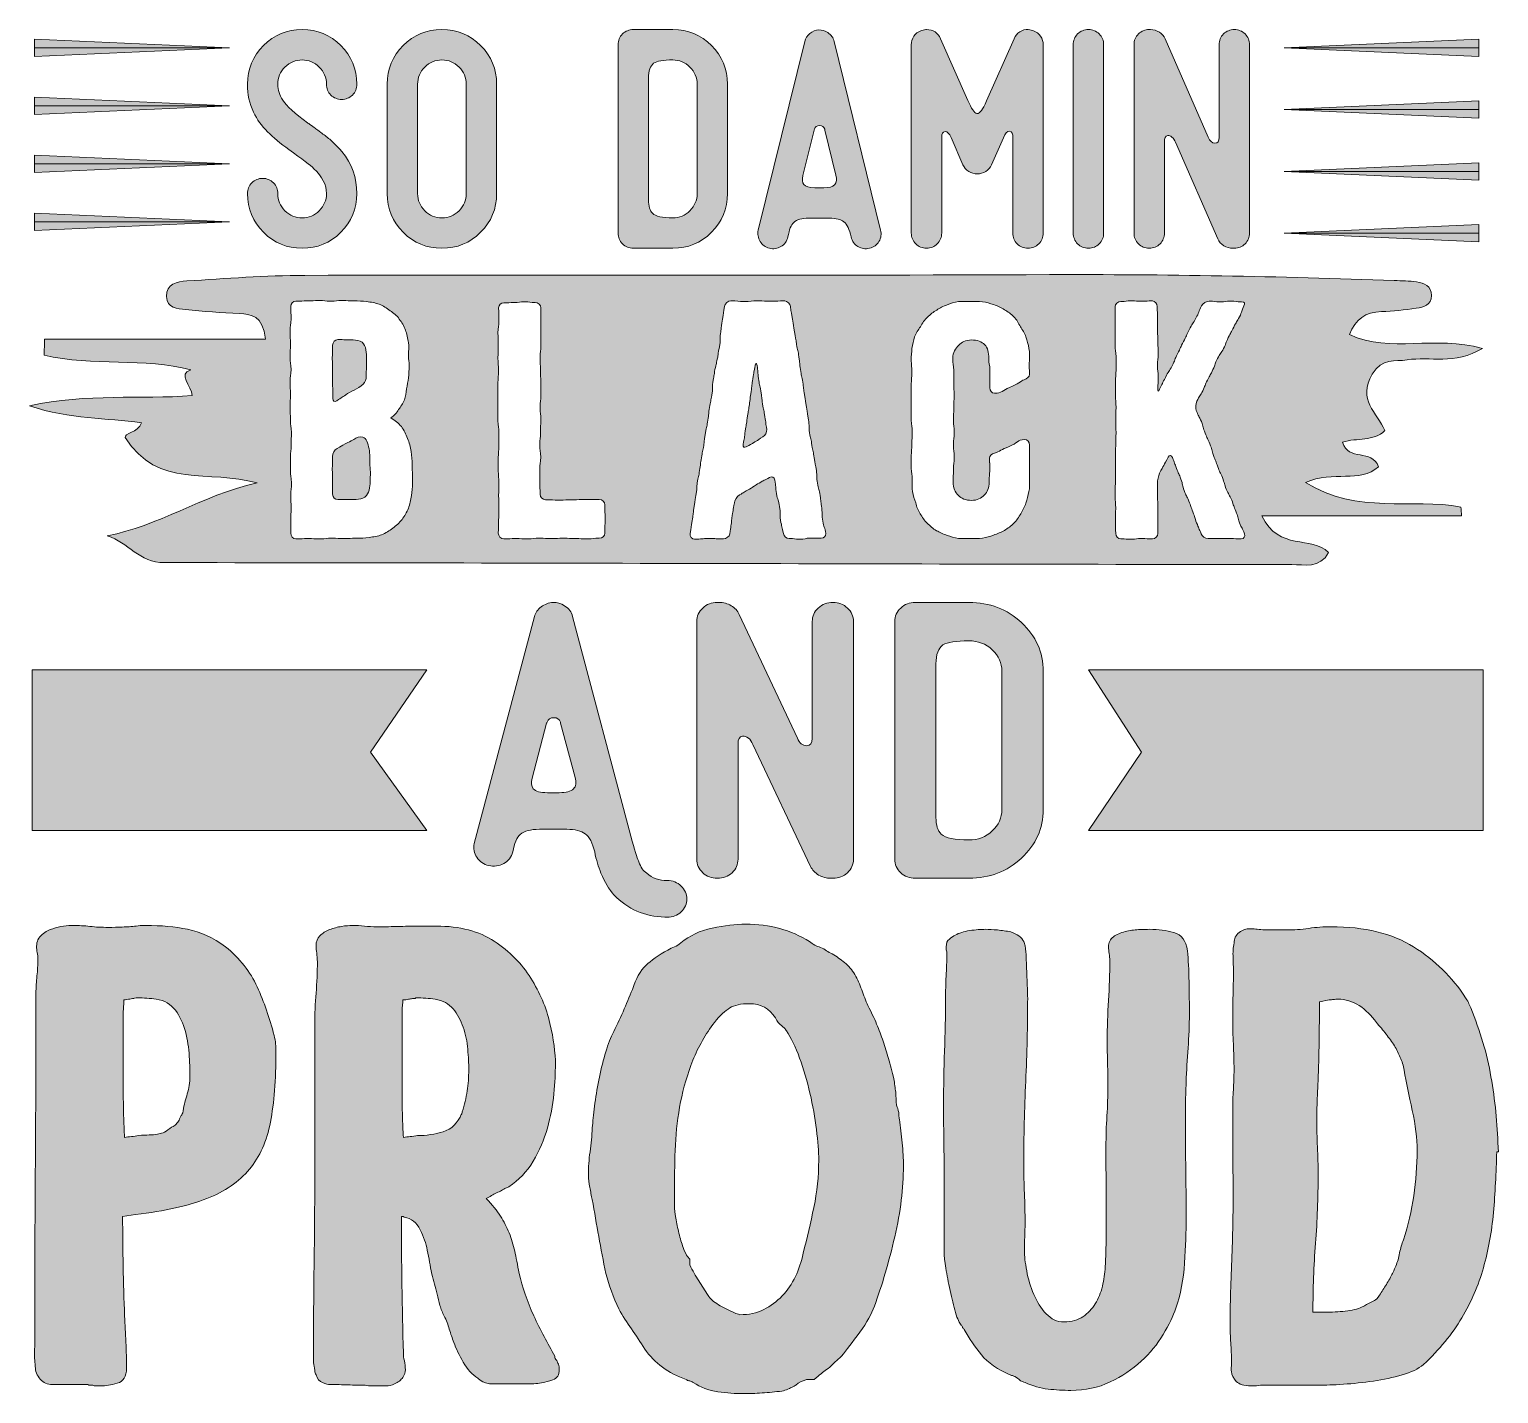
# Model space of a CAD drawing. Header units: inches. Extents: x 86 to 994, y -962 to -118.
import ezdxf

# ---------------------------------------------------------------- set-up
doc = ezdxf.new("R2010")
doc.units = ezdxf.units.IN
doc.header["$MEASUREMENT"] = 0
doc.layers.add('Layer 1', color=7, linetype='Continuous')

# ---------------------------------------------------------------- blocks, each defined once
blk = doc.blocks.new('block 3')
at = {"layer": 'Layer 1', "true_color": 0x1f9d48}
h = blk.add_hatch(color=114, dxfattribs=at)
h.dxf.hatch_style = 2
edge = h.paths.add_edge_path()
edge.add_spline(control_points=[(433.91, -797.3), (434.17, -793.57), (434.64, -789.1), (435.31, -783.91), (435.97, -778.71), (436.84, -773.38), (437.91, -767.92), (438.97, -762.46), (440.24, -757.19), (441.71, -752.13), (443.17, -747.07), (444.7, -742.81), (446.3, -739.34), (448.7, -734.81), (450.9, -730.21), (452.9, -725.55), (454.9, -720.89), (456.83, -716.3), (458.69, -711.76), (460.82, -705.1), (463.55, -700.17), (466.89, -696.97), (470.22, -693.78), (474.81, -690.58), (480.68, -687.38), (482.01, -686.58), (483.34, -685.92), (484.67, -685.38), (486.01, -684.85), (487.34, -684.05), (488.67, -682.98), (494, -678.46), (500.46, -675.39), (508.05, -673.79), (515.65, -672.19), (522.51, -671.39), (528.64, -671.39), (543.56, -671.39), (556.75, -674.99), (568.21, -682.18), (570.07, -683.78), (572.34, -684.98), (575, -685.78), (576.33, -686.32), (577.53, -686.98), (578.6, -687.78), (579.66, -688.58), (580.86, -689.25), (582.2, -689.78), (584.86, -691.37), (587.4, -693.18), (589.79, -695.17), (592.19, -697.17), (594.32, -699.64), (596.19, -702.57), (597.79, -705.5), (599.19, -708.63), (600.39, -711.96), (601.58, -715.29), (602.85, -718.55), (604.18, -721.75), (606.31, -725.75), (608.11, -729.55), (609.58, -733.15), (611.04, -736.74), (612.38, -740.28), (613.58, -743.74), (614.78, -747.2), (615.91, -750.8), (616.97, -754.53), (618.04, -758.26), (619.1, -762.39), (620.17, -766.92), (620.7, -769.86), (621.1, -772.65), (621.37, -775.31), (621.63, -777.98), (621.77, -780.65), (621.77, -783.31), (622.03, -783.84), (622.43, -784.9), (622.97, -786.5), (623.23, -787.3), (623.37, -788.24), (623.37, -789.3), (623.37, -790.37), (623.5, -791.3), (623.77, -792.1), (624.3, -796.63), (624.83, -801.43), (625.37, -806.49), (625.9, -811.55), (626.17, -816.35), (626.17, -820.88), (626.17, -834.47), (624.37, -849.06), (620.77, -864.64), (617.17, -880.23), (612.97, -894.56), (608.18, -907.61), (606.58, -912.15), (603.58, -917.47), (599.19, -923.6), (594.79, -929.73), (590.99, -934.66), (587.8, -938.39), (586.46, -939.73), (585.2, -940.92), (584, -941.98), (582.8, -943.05), (581.66, -944.12), (580.6, -945.18), (579.27, -946.25), (578.07, -947.18), (577, -947.98), (575.94, -948.78), (574.74, -949.72), (573.41, -950.78), (573.41, -950.78), (571.01, -952.78), (571.01, -952.78), (571.01, -952.78), (567.41, -952.78), (567.41, -952.78), (566.07, -952.78), (563.95, -953.58), (561.02, -955.18), (560.48, -955.71), (559.88, -956.17), (559.22, -956.58), (558.55, -956.97), (557.95, -957.3), (557.42, -957.57), (556.88, -957.84), (556.02, -958.24), (554.82, -958.77), (553.62, -959.3), (552.36, -959.7), (551.02, -959.97), (547.03, -960.5), (542.96, -960.9), (538.83, -961.17), (534.7, -961.43), (530.77, -961.57), (527.04, -961.57), (522.24, -961.57), (517.05, -961.17), (511.45, -960.37), (505.86, -959.57), (500.79, -957.71), (496.27, -954.77), (496, -954.51), (495.8, -954.38), (495.67, -954.38), (495.53, -954.38), (495.33, -954.24), (495.07, -953.98), (494.53, -953.71), (494, -953.58), (493.47, -953.58), (492.93, -953.58), (492.4, -953.32), (491.87, -952.78), (480.94, -949.05), (472.42, -942.78), (466.29, -933.99), (463.62, -929.73), (460.89, -925.6), (458.09, -921.6), (455.3, -917.6), (452.7, -913.48), (450.3, -909.21), (446.84, -902.01), (444.17, -894.69), (442.31, -887.23), (440.71, -879.5), (439.24, -871.91), (437.91, -864.45), (436.57, -856.99), (435.24, -849.39), (433.91, -841.66), (433.37, -839.26), (432.84, -836.74), (432.31, -834.07), (431.78, -831.41), (431.51, -828.87), (431.51, -826.47), (431.51, -821.68), (431.85, -816.88), (432.51, -812.08), (433.18, -807.29), (433.64, -802.36), (433.91, -797.3)], knot_values=[0, 0, 0, 0, 1, 1, 1, 2, 2, 2, 3, 3, 3, 4, 4, 4, 5, 5, 5, 6, 6, 6, 7, 7, 7, 8, 8, 8, 9, 9, 9, 10, 10, 10, 11, 11, 11, 12, 12, 12, 13, 13, 13, 14, 14, 14, 15, 15, 15, 16, 16, 16, 17, 17, 17, 18, 18, 18, 19, 19, 19, 20, 20, 20, 21, 21, 21, 22, 22, 22, 23, 23, 23, 24, 24, 24, 25, 25, 25, 26, 26, 26, 27, 27, 27, 28, 28, 28, 29, 29, 29, 30, 30, 30, 31, 31, 31, 32, 32, 32, 33, 33, 33, 34, 34, 34, 35, 35, 35, 36, 36, 36, 37, 37, 37, 38, 38, 38, 39, 39, 39, 40, 40, 40, 41, 41, 41, 42, 42, 42, 43, 43, 43, 44, 44, 44, 45, 45, 45, 46, 46, 46, 47, 47, 47, 48, 48, 48, 49, 49, 49, 50, 50, 50, 51, 51, 51, 52, 52, 52, 53, 53, 53, 54, 54, 54, 55, 55, 55, 56, 56, 56, 57, 57, 57, 58, 58, 58, 59, 59, 59, 60, 60, 60, 61, 61, 61, 62, 62, 62, 63, 63, 63, 64, 64, 64, 64], degree=3, periodic=1)
edge = h.paths.add_edge_path()
edge.add_spline(control_points=[(494.27, -882.03), (495.86, -885.5), (497.67, -888.76), (499.66, -891.82), (501.66, -894.89), (503.59, -897.89), (505.46, -900.82), (506.79, -902.95), (508.92, -904.88), (511.85, -906.61), (514.78, -908.35), (518.11, -910.01), (521.85, -911.61), (522.38, -911.88), (522.91, -912.08), (523.45, -912.21), (523.98, -912.34), (524.51, -912.55), (525.04, -912.81), (530.64, -912.81), (535.57, -911.75), (539.83, -909.61), (544.09, -907.48), (547.89, -904.68), (551.22, -901.22), (554.55, -897.76), (557.28, -893.76), (559.42, -889.22), (561.55, -884.7), (563.15, -879.9), (564.21, -874.84), (566.61, -865.51), (568.81, -856.05), (570.81, -846.46), (572.81, -836.87), (573.81, -827.14), (573.81, -817.28), (573.81, -811.95), (573.34, -805.63), (572.41, -798.29), (571.47, -790.97), (570.14, -783.5), (568.41, -775.91), (566.67, -768.32), (564.55, -761.06), (562.02, -754.13), (559.48, -747.2), (556.75, -741.6), (553.82, -737.34), (553.55, -737.08), (553.42, -736.88), (553.42, -736.74), (553.42, -736.61), (553.28, -736.41), (553.02, -736.14), (553.02, -736.14), (551.02, -734.14), (551.02, -734.14), (549.42, -733.08), (548.09, -731.48), (547.03, -729.35), (543.29, -723.49), (537.96, -720.55), (531.04, -720.55), (525.71, -720.55), (521.64, -721.42), (518.85, -723.15), (516.05, -724.89), (512.92, -727.89), (509.45, -732.14), (503.86, -739.34), (499.39, -747.13), (496.07, -755.53), (492.73, -763.92), (490.2, -772.51), (488.47, -781.31), (486.73, -790.1), (485.67, -798.96), (485.27, -807.89), (484.87, -816.82), (484.67, -825.67), (484.67, -834.47), (484.67, -834.47), (484.67, -845.66), (484.67, -845.66), (484.67, -847.53), (484.94, -849.99), (485.47, -853.05), (486.01, -856.12), (486.67, -859.25), (487.47, -862.45), (488.27, -865.64), (489.13, -868.58), (490.07, -871.24), (491, -873.91), (491.87, -875.77), (492.67, -876.83), (492.67, -876.83), (494.27, -878.43), (494.27, -878.43), (494.27, -878.43), (494.27, -882.03), (494.27, -882.03)], knot_values=[0, 0, 0, 0, 1, 1, 1, 2, 2, 2, 3, 3, 3, 4, 4, 4, 5, 5, 5, 6, 6, 6, 7, 7, 7, 8, 8, 8, 9, 9, 9, 10, 10, 10, 11, 11, 11, 12, 12, 12, 13, 13, 13, 14, 14, 14, 15, 15, 15, 16, 16, 16, 17, 17, 17, 18, 18, 18, 19, 19, 19, 20, 20, 20, 21, 21, 21, 22, 22, 22, 23, 23, 23, 24, 24, 24, 25, 25, 25, 26, 26, 26, 27, 27, 27, 28, 28, 28, 29, 29, 29, 30, 30, 30, 31, 31, 31, 32, 32, 32, 33, 33, 33, 34, 34, 34, 34], degree=3, periodic=1)
h = blk.add_hatch(color=114, dxfattribs=at)
h.dxf.hatch_style = 2
edge = h.paths.add_edge_path()
edge.add_spline(control_points=[(143.74, -852.05), (143.74, -872.58), (144.14, -893.09), (144.94, -913.61), (145.2, -918.94), (145.47, -924.34), (145.74, -929.79), (146, -935.26), (146.14, -940.65), (146.14, -945.98), (146.14, -951.05), (144.2, -954.11), (140.34, -955.18), (136.48, -956.24), (133.08, -956.77), (130.15, -956.77), (130.15, -956.77), (126.95, -956.77), (126.95, -956.77), (126.41, -956.77), (126.01, -956.71), (125.75, -956.58), (125.48, -956.44), (125.08, -956.37), (124.55, -956.37), (124.55, -956.37), (122.95, -956.37), (122.95, -956.37), (122.69, -956.11), (122.42, -955.98), (122.15, -955.98), (122.15, -955.98), (100.17, -955.98), (100.17, -955.98), (97.24, -955.98), (94.77, -954.84), (92.78, -952.58), (90.78, -950.32), (89.78, -947.72), (89.78, -944.78), (89.51, -942.92), (89.38, -941.25), (89.38, -939.79), (89.38, -938.33), (89.38, -937.33), (89.38, -936.79), (89.38, -899.49), (89.51, -862.38), (89.78, -825.47), (90.04, -788.57), (90.18, -751.47), (90.18, -714.16), (90.18, -710.43), (90.38, -706.83), (90.78, -703.37), (91.18, -699.91), (91.38, -696.44), (91.38, -692.97), (91.38, -691.64), (91.24, -690.31), (90.98, -688.98), (90.71, -687.65), (90.58, -686.32), (90.58, -684.98), (90.58, -682.05), (91.71, -679.65), (93.98, -677.79), (96.24, -675.93), (98.44, -674.72), (100.57, -674.19), (102.7, -673.39), (104.9, -672.86), (107.17, -672.59), (109.43, -672.33), (111.49, -672.19), (113.36, -672.19), (116.56, -672.19), (119.96, -672.39), (123.55, -672.79), (127.15, -673.19), (130.95, -673.39), (134.94, -673.39), (137.87, -673.39), (140.74, -673.33), (143.54, -673.19), (146.33, -673.06), (149.2, -672.86), (152.13, -672.59), (153.46, -672.33), (155.46, -672.19), (158.13, -672.19), (167.45, -672.19), (176.04, -672.99), (183.91, -674.59), (191.76, -676.19), (199.56, -679.79), (207.29, -685.38), (216.08, -692.58), (222.61, -700.84), (226.87, -710.16), (231.14, -719.49), (234.6, -729.48), (237.27, -740.14), (237.8, -742.01), (238.13, -743.74), (238.27, -745.34), (238.4, -746.93), (238.47, -748.67), (238.47, -750.53), (238.47, -767.59), (237.33, -781.98), (235.07, -793.7), (232.8, -805.43), (228.47, -815.15), (222.08, -822.88), (215.68, -830.61), (206.89, -836.67), (195.7, -841.06), (184.51, -845.46), (169.85, -848.72), (151.73, -850.86), (151.73, -850.86), (143.74, -852.05), (143.74, -852.05)], knot_values=[0, 0, 0, 0, 1, 1, 1, 2, 2, 2, 3, 3, 3, 4, 4, 4, 5, 5, 5, 6, 6, 6, 7, 7, 7, 8, 8, 8, 9, 9, 9, 10, 10, 10, 11, 11, 11, 12, 12, 12, 13, 13, 13, 14, 14, 14, 15, 15, 15, 16, 16, 16, 17, 17, 17, 18, 18, 18, 19, 19, 19, 20, 20, 20, 21, 21, 21, 22, 22, 22, 23, 23, 23, 24, 24, 24, 25, 25, 25, 26, 26, 26, 27, 27, 27, 28, 28, 28, 29, 29, 29, 30, 30, 30, 31, 31, 31, 32, 32, 32, 33, 33, 33, 34, 34, 34, 35, 35, 35, 36, 36, 36, 37, 37, 37, 38, 38, 38, 39, 39, 39, 40, 40, 40, 41, 41, 41, 41], degree=3, periodic=1)
edge = h.paths.add_edge_path()
edge.add_spline(control_points=[(144.94, -803.29), (146.27, -803.03), (147.67, -802.83), (149.13, -802.69), (150.6, -802.56), (152.13, -802.36), (153.73, -802.09), (156.13, -801.83), (158.26, -801.69), (160.13, -801.69), (161.99, -801.69), (163.72, -801.56), (165.32, -801.29), (166.38, -801.03), (167.52, -800.69), (168.72, -800.29), (169.92, -799.89), (171.32, -799.03), (172.92, -797.69), (174.52, -796.63), (175.58, -795.97), (176.11, -795.7), (176.11, -795.7), (176.91, -794.9), (176.91, -794.9), (176.91, -794.63), (177.05, -794.5), (177.31, -794.5), (178.11, -793.7), (178.64, -792.77), (178.91, -791.7), (179.17, -791.17), (179.44, -790.64), (179.71, -790.1), (179.97, -789.57), (180.37, -788.9), (180.91, -788.1), (181.44, -784.37), (182.24, -780.85), (183.31, -777.51), (184.37, -774.18), (185.04, -770.65), (185.31, -766.92), (185.31, -762.92), (185.17, -758.33), (184.91, -753.13), (184.64, -747.93), (183.84, -742.81), (182.51, -737.74), (181.17, -732.68), (179.11, -728.28), (176.31, -724.55), (173.51, -720.82), (169.58, -718.55), (164.52, -717.76), (162.65, -717.49), (160.73, -717.29), (158.73, -717.15), (156.73, -717.03), (154.79, -716.96), (152.93, -716.96), (152.39, -716.96), (151.8, -717.03), (151.13, -717.15), (150.46, -717.29), (149.46, -717.49), (148.14, -717.76), (147.6, -717.76), (147, -717.82), (146.33, -717.96), (145.67, -718.09), (145.07, -718.16), (144.54, -718.16), (144.54, -719.49), (144.47, -720.82), (144.34, -722.15), (144.2, -723.49), (144.14, -724.82), (144.14, -726.15), (144.14, -726.15), (144.14, -740.94), (144.14, -740.94), (144.14, -740.94), (144.14, -776.11), (144.14, -776.11), (144.14, -780.65), (144.2, -785.17), (144.34, -789.7), (144.47, -794.24), (144.67, -798.76), (144.94, -803.29)], knot_values=[0, 0, 0, 0, 1, 1, 1, 2, 2, 2, 3, 3, 3, 4, 4, 4, 5, 5, 5, 6, 6, 6, 7, 7, 7, 8, 8, 8, 9, 9, 9, 10, 10, 10, 11, 11, 11, 12, 12, 12, 13, 13, 13, 14, 14, 14, 15, 15, 15, 16, 16, 16, 17, 17, 17, 18, 18, 18, 19, 19, 19, 20, 20, 20, 21, 21, 21, 22, 22, 22, 23, 23, 23, 24, 24, 24, 25, 25, 25, 26, 26, 26, 27, 27, 27, 28, 28, 28, 29, 29, 29, 30, 30, 30, 30], degree=3, periodic=1)
h = blk.add_hatch(color=114, dxfattribs=at)
h.dxf.hatch_style = 2
edge = h.paths.add_edge_path()
edge.add_spline(control_points=[(368.36, -840.86), (372.1, -844.86), (375.02, -848.52), (377.16, -851.85), (379.29, -855.19), (381.09, -858.65), (382.55, -862.25), (384.02, -865.85), (385.15, -869.58), (385.95, -873.44), (386.75, -877.3), (387.68, -881.9), (388.75, -887.23), (390.61, -895.76), (393.61, -904.48), (397.74, -913.41), (401.87, -922.34), (406.2, -930.66), (410.74, -938.39), (410.74, -939.46), (411.13, -940.39), (411.93, -941.18), (412.19, -941.72), (412.53, -942.46), (412.93, -943.38), (413.33, -944.32), (413.53, -945.45), (413.53, -946.78), (413.53, -949.98), (412.19, -952.05), (409.54, -952.98), (406.87, -953.91), (404.87, -954.51), (403.54, -954.77), (400.6, -955.31), (397.54, -955.57), (394.35, -955.57), (391.15, -955.57), (387.95, -955.57), (384.75, -955.57), (384.75, -955.57), (372.36, -955.57), (372.36, -955.57), (371.03, -955.57), (369.83, -955.44), (368.77, -955.18), (367.7, -954.91), (366.9, -954.65), (366.37, -954.38), (364.77, -953.32), (363.7, -952.52), (363.17, -951.98), (359.7, -949.85), (356.71, -946.58), (354.18, -942.19), (351.64, -937.79), (349.71, -933.73), (348.38, -930), (347.31, -927.33), (346.38, -924.6), (345.58, -921.8), (344.78, -919), (343.72, -916.27), (342.39, -913.61), (341.32, -911.48), (340.45, -909.28), (339.79, -907.01), (339.12, -904.75), (338.52, -902.42), (337.99, -900.02), (337.45, -897.89), (336.92, -895.82), (336.39, -893.82), (335.85, -891.82), (335.32, -889.76), (334.79, -887.63), (334.25, -884.97), (333.79, -882.5), (333.39, -880.23), (332.99, -877.97), (332.52, -875.51), (331.99, -872.84), (331.19, -868.84), (329.73, -864.64), (327.6, -860.25), (325.46, -855.85), (322.13, -853.25), (317.6, -852.45), (317.34, -852.19), (316.81, -852.05), (316.01, -852.05), (316.01, -880.3), (316.41, -908.41), (317.21, -936.39), (317.21, -937.99), (317.41, -939.66), (317.8, -941.39), (318.2, -943.12), (318.4, -944.92), (318.4, -946.78), (318.4, -948.38), (317.87, -949.98), (316.81, -951.58), (315.74, -953.18), (314.01, -954.51), (311.61, -955.57), (310.01, -956.37), (308.28, -956.77), (306.41, -956.77), (306.41, -956.77), (302.42, -956.77), (302.42, -956.77), (301.08, -956.77), (299.62, -956.77), (298.02, -956.77), (296.42, -956.77), (294.95, -956.64), (293.62, -956.37), (290.16, -956.37), (286.63, -956.31), (283.03, -956.17), (279.44, -956.04), (275.77, -955.98), (272.04, -955.98), (270.7, -955.98), (269.11, -955.57), (267.24, -954.77), (265.37, -953.98), (264.04, -952.38), (263.25, -949.98), (262.71, -949.18), (262.45, -948.38), (262.45, -947.58), (262.45, -946.78), (262.31, -945.85), (262.05, -944.78), (261.78, -943.18), (261.65, -941.72), (261.65, -940.39), (261.65, -939.06), (261.65, -938.12), (261.65, -937.59), (261.65, -918.4), (261.78, -899.16), (262.05, -879.83), (262.31, -860.52), (262.45, -841.26), (262.45, -822.08), (262.45, -822.08), (262.45, -733.74), (262.45, -733.74), (262.45, -727.09), (262.71, -720.49), (263.25, -713.96), (263.78, -707.43), (264.04, -700.97), (264.04, -694.58), (264.04, -692.71), (263.91, -690.98), (263.65, -689.38), (263.38, -687.78), (263.25, -686.18), (263.25, -684.58), (263.25, -682.18), (264.04, -680.19), (265.64, -678.58), (267.24, -676.99), (269.24, -675.73), (271.64, -674.79), (274.04, -673.86), (276.5, -673.19), (279.03, -672.79), (281.56, -672.39), (283.76, -672.19), (285.63, -672.19), (288.29, -672.19), (290.83, -672.33), (293.22, -672.59), (295.62, -672.86), (298.15, -672.99), (300.82, -672.99), (305.61, -672.99), (310.34, -672.93), (315.01, -672.79), (319.67, -672.66), (324.4, -672.59), (329.2, -672.59), (329.2, -672.59), (337.59, -672.59), (337.59, -672.59), (351.98, -672.59), (363.9, -675.73), (373.36, -681.98), (382.82, -688.25), (390.35, -695.84), (395.95, -704.77), (401.54, -713.7), (405.47, -723.02), (407.74, -732.74), (410, -742.47), (411.13, -750.93), (411.13, -758.13), (411.13, -763.19), (410.79, -769.26), (410.14, -776.31), (409.47, -783.38), (408.14, -790.44), (406.14, -797.5), (404.14, -804.56), (401.2, -811.35), (397.34, -817.88), (393.48, -824.41), (388.48, -829.67), (382.36, -833.67), (382.36, -833.67), (379.96, -834.87), (379.96, -834.87), (378.89, -835.4), (377.96, -835.93), (377.16, -836.47), (375.02, -837.27), (372.89, -838.33), (370.77, -839.66), (370.77, -839.66), (368.36, -840.86), (368.36, -840.86)], knot_values=[0, 0, 0, 0, 1, 1, 1, 2, 2, 2, 3, 3, 3, 4, 4, 4, 5, 5, 5, 6, 6, 6, 7, 7, 7, 8, 8, 8, 9, 9, 9, 10, 10, 10, 11, 11, 11, 12, 12, 12, 13, 13, 13, 14, 14, 14, 15, 15, 15, 16, 16, 16, 17, 17, 17, 18, 18, 18, 19, 19, 19, 20, 20, 20, 21, 21, 21, 22, 22, 22, 23, 23, 23, 24, 24, 24, 25, 25, 25, 26, 26, 26, 27, 27, 27, 28, 28, 28, 29, 29, 29, 30, 30, 30, 31, 31, 31, 32, 32, 32, 33, 33, 33, 34, 34, 34, 35, 35, 35, 36, 36, 36, 37, 37, 37, 38, 38, 38, 39, 39, 39, 40, 40, 40, 41, 41, 41, 42, 42, 42, 43, 43, 43, 44, 44, 44, 45, 45, 45, 46, 46, 46, 47, 47, 47, 48, 48, 48, 49, 49, 49, 50, 50, 50, 51, 51, 51, 52, 52, 52, 53, 53, 53, 54, 54, 54, 55, 55, 55, 56, 56, 56, 57, 57, 57, 58, 58, 58, 59, 59, 59, 60, 60, 60, 61, 61, 61, 62, 62, 62, 63, 63, 63, 64, 64, 64, 65, 65, 65, 66, 66, 66, 67, 67, 67, 68, 68, 68, 69, 69, 69, 70, 70, 70, 71, 71, 71, 72, 72, 72, 73, 73, 73, 74, 74, 74, 75, 75, 75, 75], degree=3, periodic=1)
edge = h.paths.add_edge_path()
edge.add_spline(control_points=[(353.18, -789.3), (353.18, -789.04), (353.24, -788.77), (353.38, -788.5), (353.51, -788.24), (353.58, -787.84), (353.58, -787.3), (354.91, -783.04), (355.91, -778.78), (356.58, -774.51), (357.24, -770.25), (357.57, -765.86), (357.57, -761.32), (357.57, -757.6), (357.38, -753.4), (356.97, -748.73), (356.58, -744.07), (355.64, -739.54), (354.18, -735.14), (352.71, -730.75), (350.64, -726.95), (347.98, -723.75), (345.31, -720.55), (341.59, -718.55), (336.79, -717.76), (334.92, -717.49), (332.99, -717.29), (331, -717.15), (329, -717.03), (327.06, -716.96), (325.2, -716.96), (325.2, -716.96), (324.8, -716.96), (324.8, -716.96), (324.53, -717.22), (324.26, -717.36), (324, -717.36), (323.2, -717.36), (322.4, -717.42), (321.6, -717.56), (320.8, -717.69), (319.87, -717.89), (318.8, -718.16), (318.8, -718.16), (316.81, -718.16), (316.81, -718.16), (316.81, -719.49), (316.74, -720.75), (316.61, -721.95), (316.47, -723.15), (316.41, -724.42), (316.41, -725.75), (316.41, -725.75), (316.41, -740.54), (316.41, -740.54), (316.41, -740.54), (316.41, -776.11), (316.41, -776.11), (316.41, -780.65), (316.47, -785.17), (316.61, -789.7), (316.74, -794.24), (316.94, -798.76), (317.21, -803.29), (318.54, -803.03), (319.94, -802.83), (321.4, -802.69), (322.86, -802.56), (324.4, -802.36), (326, -802.09), (331.33, -802.09), (336.59, -801.29), (341.79, -799.69), (346.98, -798.1), (350.78, -794.37), (353.18, -788.5), (353.18, -788.5), (353.18, -789.3), (353.18, -789.3)], knot_values=[0, 0, 0, 0, 1, 1, 1, 2, 2, 2, 3, 3, 3, 4, 4, 4, 5, 5, 5, 6, 6, 6, 7, 7, 7, 8, 8, 8, 9, 9, 9, 10, 10, 10, 11, 11, 11, 12, 12, 12, 13, 13, 13, 14, 14, 14, 15, 15, 15, 16, 16, 16, 17, 17, 17, 18, 18, 18, 19, 19, 19, 20, 20, 20, 21, 21, 21, 22, 22, 22, 23, 23, 23, 24, 24, 24, 25, 25, 25, 26, 26, 26, 26], degree=3, periodic=1)
h = blk.add_hatch(color=114, dxfattribs=at)
h.dxf.hatch_style = 2
edge = h.paths.add_edge_path()
edge.add_spline(control_points=[(652.15, -717.36), (652.15, -712.83), (652.27, -708.23), (652.54, -703.57), (652.8, -698.91), (652.94, -694.31), (652.94, -689.78), (652.94, -689.78), (652.94, -688.58), (652.94, -688.58), (652.68, -687.78), (652.54, -686.72), (652.54, -685.38), (652.54, -683.25), (653.21, -681.65), (654.54, -680.58), (655.87, -679.52), (657.07, -678.72), (658.14, -678.19), (660.54, -676.86), (663.54, -675.93), (667.13, -675.39), (670.73, -674.86), (673.99, -674.59), (676.92, -674.59), (679.06, -674.59), (681.52, -674.72), (684.32, -674.99), (687.12, -675.26), (689.85, -675.66), (692.51, -676.19), (696.51, -677.52), (699.17, -679.52), (700.51, -682.18), (701.04, -683.78), (701.31, -684.85), (701.31, -685.38), (701.57, -685.65), (701.77, -687.32), (701.91, -690.38), (702.04, -693.44), (702.17, -696.77), (702.31, -700.37), (702.44, -703.97), (702.57, -707.43), (702.71, -710.76), (702.84, -714.1), (702.91, -716.16), (702.91, -716.96), (702.91, -734.28), (702.5, -751.47), (701.71, -768.52), (700.91, -785.57), (700.51, -802.76), (700.51, -820.08), (700.51, -825.94), (700.64, -831.87), (700.91, -837.86), (701.17, -843.86), (701.31, -849.92), (701.31, -856.05), (701.31, -858.99), (701.24, -861.85), (701.11, -864.64), (700.97, -867.44), (700.91, -870.31), (700.91, -873.24), (700.91, -876.44), (701.37, -880.57), (702.31, -885.63), (703.24, -890.69), (704.7, -895.56), (706.7, -900.22), (708.7, -904.88), (711.23, -908.88), (714.3, -912.21), (717.36, -915.54), (721.02, -917.21), (725.29, -917.21), (730.09, -917.21), (734.01, -916.14), (737.08, -914.01), (740.14, -911.88), (742.68, -909.21), (744.67, -906.01), (746.67, -902.82), (748.13, -899.22), (749.07, -895.22), (750, -891.22), (750.6, -887.23), (750.87, -883.23), (751.4, -870.98), (751.6, -858.65), (751.47, -846.26), (751.33, -833.87), (751.27, -821.42), (751.27, -808.89), (751.27, -802.49), (751.47, -796.17), (751.87, -789.9), (752.27, -783.64), (752.47, -777.45), (752.47, -771.31), (752.47, -766.79), (752.4, -762.19), (752.27, -757.53), (752.13, -752.87), (752.07, -748.27), (752.07, -743.74), (752.07, -735.21), (752.33, -726.82), (752.87, -718.55), (753.4, -710.3), (753.67, -702.04), (753.67, -693.78), (753.67, -692.44), (753.53, -691.04), (753.27, -689.58), (753, -688.12), (752.87, -686.72), (752.87, -685.38), (752.87, -682.72), (753.87, -680.65), (755.86, -679.18), (757.86, -677.72), (760.26, -676.65), (763.06, -675.99), (765.86, -675.32), (768.66, -674.93), (771.45, -674.79), (774.25, -674.66), (776.58, -674.59), (778.45, -674.59), (783.5, -674.59), (788.44, -675.26), (793.24, -676.59), (798.03, -677.92), (800.83, -681.65), (801.63, -687.78), (802.16, -693.37), (802.49, -699.77), (802.63, -706.96), (802.76, -714.16), (802.83, -720.82), (802.83, -726.95), (802.83, -733.88), (802.56, -740.88), (802.03, -747.93), (801.49, -755), (801.09, -761.99), (800.83, -768.92), (800.56, -774.25), (800.43, -779.38), (800.43, -784.3), (800.43, -789.24), (800.43, -794.37), (800.43, -799.69), (800.43, -808.49), (800.49, -817.35), (800.63, -826.27), (800.76, -835.2), (800.83, -844.06), (800.83, -852.85), (800.83, -861.39), (800.49, -870.71), (799.83, -880.83), (799.16, -890.96), (797.36, -900.29), (794.44, -908.81), (792.84, -913.61), (790.24, -919), (786.64, -925), (783.04, -930.99), (778.51, -936.53), (773.05, -941.59), (767.59, -946.65), (761.19, -950.91), (753.87, -954.38), (746.53, -957.84), (738.48, -959.57), (729.68, -959.57), (724.89, -959.57), (720.16, -959.3), (715.5, -958.77), (710.83, -958.24), (706.1, -956.91), (701.31, -954.77), (700.24, -954.24), (699.31, -953.85), (698.51, -953.58), (697.97, -953.05), (697.11, -952.38), (695.91, -951.58), (694.71, -950.78), (693.71, -950.38), (692.91, -950.38), (684.38, -946.65), (678.19, -942.39), (674.33, -937.59), (670.46, -932.79), (666.93, -927.6), (663.74, -922), (663.2, -921.47), (662.87, -921), (662.74, -920.6), (662.6, -920.2), (662.27, -919.74), (661.74, -919.2), (660.67, -918.14), (659.54, -915.54), (658.34, -911.41), (657.14, -907.28), (656.01, -902.75), (654.94, -897.82), (653.87, -892.89), (653.01, -888.3), (652.34, -884.03), (651.67, -879.77), (651.35, -876.83), (651.35, -875.24), (651.35, -875.24), (651.35, -833.67), (651.35, -833.67), (651.35, -825.14), (651.28, -816.62), (651.14, -808.09), (651.01, -799.56), (650.94, -791.04), (650.94, -782.51), (650.94, -771.58), (651.14, -760.72), (651.55, -749.93), (651.94, -739.14), (652.15, -728.28), (652.15, -717.36)], knot_values=[0, 0, 0, 0, 1, 1, 1, 2, 2, 2, 3, 3, 3, 4, 4, 4, 5, 5, 5, 6, 6, 6, 7, 7, 7, 8, 8, 8, 9, 9, 9, 10, 10, 10, 11, 11, 11, 12, 12, 12, 13, 13, 13, 14, 14, 14, 15, 15, 15, 16, 16, 16, 17, 17, 17, 18, 18, 18, 19, 19, 19, 20, 20, 20, 21, 21, 21, 22, 22, 22, 23, 23, 23, 24, 24, 24, 25, 25, 25, 26, 26, 26, 27, 27, 27, 28, 28, 28, 29, 29, 29, 30, 30, 30, 31, 31, 31, 32, 32, 32, 33, 33, 33, 34, 34, 34, 35, 35, 35, 36, 36, 36, 37, 37, 37, 38, 38, 38, 39, 39, 39, 40, 40, 40, 41, 41, 41, 42, 42, 42, 43, 43, 43, 44, 44, 44, 45, 45, 45, 46, 46, 46, 47, 47, 47, 48, 48, 48, 49, 49, 49, 50, 50, 50, 51, 51, 51, 52, 52, 52, 53, 53, 53, 54, 54, 54, 55, 55, 55, 56, 56, 56, 57, 57, 57, 58, 58, 58, 59, 59, 59, 60, 60, 60, 61, 61, 61, 62, 62, 62, 63, 63, 63, 64, 64, 64, 65, 65, 65, 66, 66, 66, 67, 67, 67, 68, 68, 68, 69, 69, 69, 70, 70, 70, 71, 71, 71, 72, 72, 72, 73, 73, 73, 74, 74, 74, 75, 75, 75, 76, 76, 76, 77, 77, 77, 78, 78, 78, 78], degree=3, periodic=1)
h = blk.add_hatch(color=114, dxfattribs=at)
h.dxf.hatch_style = 2
edge = h.paths.add_edge_path()
edge.add_spline(control_points=[(992.68, -812.08), (992.41, -825.14), (991.75, -837.66), (990.69, -849.66), (989.62, -861.65), (987.55, -873.04), (984.49, -883.83), (981.42, -894.62), (976.96, -904.95), (971.1, -914.8), (965.23, -924.67), (957.37, -934.26), (947.52, -943.59), (944.32, -946.25), (939.92, -948.38), (934.33, -949.98), (928.73, -951.58), (922.8, -952.84), (916.54, -953.78), (910.28, -954.71), (904.08, -955.37), (897.96, -955.78), (891.82, -956.17), (886.76, -956.37), (882.77, -956.37), (882.77, -956.37), (846.79, -956.37), (846.79, -956.37), (845.46, -956.64), (843.46, -956.77), (840.8, -956.77), (836.53, -956.77), (833.54, -955.84), (831.81, -953.98), (830.07, -952.12), (829.07, -950.12), (828.81, -947.98), (828.54, -947.18), (828.54, -945.98), (828.81, -944.39), (828.81, -944.39), (828.81, -941.98), (828.81, -941.98), (828.81, -937.99), (828.67, -934.06), (828.41, -930.2), (828.14, -926.34), (828.01, -922.4), (828.01, -918.4), (828.01, -910.68), (828.14, -903.15), (828.41, -895.82), (828.67, -888.49), (828.94, -881.1), (829.21, -873.64), (829.74, -858.99), (829.94, -844.4), (829.81, -829.87), (829.67, -815.35), (829.61, -800.76), (829.61, -786.1), (829.61, -781.84), (829.74, -777.71), (830.01, -773.71), (830.27, -769.72), (830.41, -765.59), (830.41, -761.32), (830.41, -756), (830.27, -750.73), (830.01, -745.53), (829.74, -740.34), (829.61, -735.08), (829.61, -729.75), (829.61, -724.95), (829.67, -720.15), (829.81, -715.36), (829.94, -710.56), (830.01, -705.76), (830.01, -700.97), (830.01, -698.04), (829.94, -695.04), (829.81, -691.98), (829.67, -688.91), (829.87, -685.92), (830.41, -682.98), (830.41, -680.32), (831.47, -678.19), (833.6, -676.59), (835.73, -674.99), (838, -674.19), (840.4, -674.19), (842.26, -674.19), (843.73, -674.33), (844.79, -674.59), (847.73, -674.86), (850.72, -674.99), (853.79, -674.99), (856.85, -674.99), (859.85, -674.99), (862.78, -674.99), (867.31, -674.99), (871.91, -674.66), (876.57, -673.99), (881.23, -673.33), (885.83, -672.99), (890.36, -672.99), (911.14, -672.99), (928.13, -677.13), (941.32, -685.38), (954.51, -693.64), (965.23, -704.17), (973.5, -716.96), (974.56, -718.55), (975.23, -719.75), (975.49, -720.55), (981.62, -734.68), (986.02, -748.87), (988.69, -763.12), (991.35, -777.38), (992.94, -791.84), (993.48, -806.49), (993.48, -806.49), (993.88, -812.08), (993.88, -812.08), (993.88, -812.08), (992.68, -812.08), (992.68, -812.08)], knot_values=[0, 0, 0, 0, 1, 1, 1, 2, 2, 2, 3, 3, 3, 4, 4, 4, 5, 5, 5, 6, 6, 6, 7, 7, 7, 8, 8, 8, 9, 9, 9, 10, 10, 10, 11, 11, 11, 12, 12, 12, 13, 13, 13, 14, 14, 14, 15, 15, 15, 16, 16, 16, 17, 17, 17, 18, 18, 18, 19, 19, 19, 20, 20, 20, 21, 21, 21, 22, 22, 22, 23, 23, 23, 24, 24, 24, 25, 25, 25, 26, 26, 26, 27, 27, 27, 28, 28, 28, 29, 29, 29, 30, 30, 30, 31, 31, 31, 32, 32, 32, 33, 33, 33, 34, 34, 34, 35, 35, 35, 36, 36, 36, 37, 37, 37, 38, 38, 38, 39, 39, 39, 40, 40, 40, 41, 41, 41, 42, 42, 42, 42], degree=3, periodic=1)
edge = h.paths.add_edge_path()
edge.add_spline(control_points=[(879.17, -911.21), (879.17, -911.21), (885.96, -911.21), (885.96, -911.21), (890.76, -911.21), (895.16, -911.01), (899.15, -910.61), (903.15, -910.21), (906.61, -909.35), (909.55, -908.01), (910.08, -907.75), (910.54, -907.48), (910.95, -907.21), (911.34, -906.95), (911.81, -906.68), (912.34, -906.41), (912.34, -906.41), (917.14, -904.01), (917.14, -904.01), (917.94, -903.75), (919, -902.61), (920.34, -900.62), (921.67, -898.62), (923.07, -896.42), (924.53, -894.02), (926, -891.62), (927.26, -889.36), (928.33, -887.23), (929.39, -885.1), (930.06, -883.63), (930.33, -882.83), (931.39, -880.17), (932.19, -877.44), (932.73, -874.64), (933.26, -871.84), (934.06, -869.11), (935.13, -866.44), (938.05, -857.65), (940.18, -848.59), (941.52, -839.26), (942.85, -829.94), (943.52, -820.62), (943.52, -811.28), (943.52, -803.83), (942.52, -795.57), (940.52, -786.5), (938.52, -777.45), (936.86, -769.19), (935.52, -761.72), (934.99, -758.79), (934.19, -756.13), (933.13, -753.73), (932.06, -751.33), (930.86, -748.93), (929.53, -746.53), (927.93, -744.14), (926.2, -741.74), (924.34, -739.34), (922.47, -736.94), (920.47, -734.54), (918.34, -732.14), (915.41, -727.89), (911.88, -724.42), (907.75, -721.75), (903.61, -719.09), (899.29, -717.76), (894.76, -717.76), (893.69, -717.76), (892.76, -717.82), (891.96, -717.96), (891.16, -718.09), (890.22, -718.16), (889.16, -718.16), (889.16, -718.16), (883.17, -719.35), (883.17, -719.35), (883.17, -727.62), (883.1, -735.81), (882.97, -743.94), (882.83, -752.07), (882.63, -760.26), (882.37, -768.52), (882.1, -772.51), (881.9, -776.45), (881.77, -780.31), (881.63, -784.17), (881.57, -788.1), (881.57, -792.1), (881.57, -797.69), (881.7, -803.36), (881.97, -809.09), (882.23, -814.82), (882.37, -820.48), (882.37, -826.07), (882.37, -840.46), (881.83, -854.65), (880.77, -868.64), (879.7, -882.63), (879.17, -896.82), (879.17, -911.21)], knot_values=[0, 0, 0, 0, 1, 1, 1, 2, 2, 2, 3, 3, 3, 4, 4, 4, 5, 5, 5, 6, 6, 6, 7, 7, 7, 8, 8, 8, 9, 9, 9, 10, 10, 10, 11, 11, 11, 12, 12, 12, 13, 13, 13, 14, 14, 14, 15, 15, 15, 16, 16, 16, 17, 17, 17, 18, 18, 18, 19, 19, 19, 20, 20, 20, 21, 21, 21, 22, 22, 22, 23, 23, 23, 24, 24, 24, 25, 25, 25, 26, 26, 26, 27, 27, 27, 28, 28, 28, 29, 29, 29, 30, 30, 30, 31, 31, 31, 32, 32, 32, 33, 33, 33, 33], degree=3, periodic=1)
at = {"layer": 'Layer 1', "lineweight": 0}
for points, knots in [([(433.91, -797.3), (434.17, -793.57), (434.64, -789.1), (435.31, -783.91), (435.97, -778.71), (436.84, -773.38), (437.91, -767.92), (438.97, -762.46), (440.24, -757.19), (441.71, -752.13), (443.17, -747.07), (444.7, -742.81), (446.3, -739.34), (448.7, -734.81), (450.9, -730.21), (452.9, -725.55), (454.9, -720.89), (456.83, -716.3), (458.69, -711.76), (460.82, -705.1), (463.55, -700.17), (466.89, -696.97), (470.22, -693.78), (474.81, -690.58), (480.68, -687.38), (482.01, -686.58), (483.34, -685.92), (484.67, -685.38), (486.01, -684.85), (487.34, -684.05), (488.67, -682.98), (494, -678.46), (500.46, -675.39), (508.05, -673.79), (515.65, -672.19), (522.51, -671.39), (528.64, -671.39), (543.56, -671.39), (556.75, -674.99), (568.21, -682.18), (570.07, -683.78), (572.34, -684.98), (575, -685.78), (576.33, -686.32), (577.53, -686.98), (578.6, -687.78), (579.66, -688.58), (580.86, -689.25), (582.2, -689.78), (584.86, -691.37), (587.4, -693.18), (589.79, -695.17), (592.19, -697.17), (594.32, -699.64), (596.19, -702.57), (597.79, -705.5), (599.19, -708.63), (600.39, -711.96), (601.58, -715.29), (602.85, -718.55), (604.18, -721.75), (606.31, -725.75), (608.11, -729.55), (609.58, -733.15), (611.04, -736.74), (612.38, -740.28), (613.58, -743.74), (614.78, -747.2), (615.91, -750.8), (616.97, -754.53), (618.04, -758.26), (619.1, -762.39), (620.17, -766.92), (620.7, -769.86), (621.1, -772.65), (621.37, -775.31), (621.63, -777.98), (621.77, -780.65), (621.77, -783.31), (622.03, -783.84), (622.43, -784.9), (622.97, -786.5), (623.23, -787.3), (623.37, -788.24), (623.37, -789.3), (623.37, -790.37), (623.5, -791.3), (623.77, -792.1), (624.3, -796.63), (624.83, -801.43), (625.37, -806.49), (625.9, -811.55), (626.17, -816.35), (626.17, -820.88), (626.17, -834.47), (624.37, -849.06), (620.77, -864.64), (617.17, -880.23), (612.97, -894.56), (608.18, -907.61), (606.58, -912.15), (603.58, -917.47), (599.19, -923.6), (594.79, -929.73), (590.99, -934.66), (587.8, -938.39), (586.46, -939.73), (585.2, -940.92), (584, -941.98), (582.8, -943.05), (581.66, -944.12), (580.6, -945.18), (579.27, -946.25), (578.07, -947.18), (577, -947.98), (575.94, -948.78), (574.74, -949.72), (573.41, -950.78), (573.41, -950.78), (571.01, -952.78), (571.01, -952.78), (571.01, -952.78), (567.41, -952.78), (567.41, -952.78), (566.07, -952.78), (563.95, -953.58), (561.02, -955.18), (560.48, -955.71), (559.88, -956.17), (559.22, -956.58), (558.55, -956.97), (557.95, -957.3), (557.42, -957.57), (556.88, -957.84), (556.02, -958.24), (554.82, -958.77), (553.62, -959.3), (552.36, -959.7), (551.02, -959.97), (547.03, -960.5), (542.96, -960.9), (538.83, -961.17), (534.7, -961.43), (530.77, -961.57), (527.04, -961.57), (522.24, -961.57), (517.05, -961.17), (511.45, -960.37), (505.86, -959.57), (500.79, -957.71), (496.27, -954.77), (496, -954.51), (495.8, -954.38), (495.67, -954.38), (495.53, -954.38), (495.33, -954.24), (495.07, -953.98), (494.53, -953.71), (494, -953.58), (493.47, -953.58), (492.93, -953.58), (492.4, -953.32), (491.87, -952.78), (480.94, -949.05), (472.42, -942.78), (466.29, -933.99), (463.62, -929.73), (460.89, -925.6), (458.09, -921.6), (455.3, -917.6), (452.7, -913.48), (450.3, -909.21), (446.84, -902.01), (444.17, -894.69), (442.31, -887.23), (440.71, -879.5), (439.24, -871.91), (437.91, -864.45), (436.57, -856.99), (435.24, -849.39), (433.91, -841.66), (433.37, -839.26), (432.84, -836.74), (432.31, -834.07), (431.78, -831.41), (431.51, -828.87), (431.51, -826.47), (431.51, -821.68), (431.85, -816.88), (432.51, -812.08), (433.18, -807.29), (433.64, -802.36), (433.91, -797.3)], [0, 0, 0, 0, 1, 1, 1, 2, 2, 2, 3, 3, 3, 4, 4, 4, 5, 5, 5, 6, 6, 6, 7, 7, 7, 8, 8, 8, 9, 9, 9, 10, 10, 10, 11, 11, 11, 12, 12, 12, 13, 13, 13, 14, 14, 14, 15, 15, 15, 16, 16, 16, 17, 17, 17, 18, 18, 18, 19, 19, 19, 20, 20, 20, 21, 21, 21, 22, 22, 22, 23, 23, 23, 24, 24, 24, 25, 25, 25, 26, 26, 26, 27, 27, 27, 28, 28, 28, 29, 29, 29, 30, 30, 30, 31, 31, 31, 32, 32, 32, 33, 33, 33, 34, 34, 34, 35, 35, 35, 36, 36, 36, 37, 37, 37, 38, 38, 38, 39, 39, 39, 40, 40, 40, 41, 41, 41, 42, 42, 42, 43, 43, 43, 44, 44, 44, 45, 45, 45, 46, 46, 46, 47, 47, 47, 48, 48, 48, 49, 49, 49, 50, 50, 50, 51, 51, 51, 52, 52, 52, 53, 53, 53, 54, 54, 54, 55, 55, 55, 56, 56, 56, 57, 57, 57, 58, 58, 58, 59, 59, 59, 60, 60, 60, 61, 61, 61, 62, 62, 62, 63, 63, 63, 64, 64, 64, 64]), ([(143.74, -852.05), (143.74, -872.58), (144.14, -893.09), (144.94, -913.61), (145.2, -918.94), (145.47, -924.34), (145.74, -929.79), (146, -935.26), (146.14, -940.65), (146.14, -945.98), (146.14, -951.05), (144.2, -954.11), (140.34, -955.18), (136.48, -956.24), (133.08, -956.77), (130.15, -956.77), (130.15, -956.77), (126.95, -956.77), (126.95, -956.77), (126.41, -956.77), (126.01, -956.71), (125.75, -956.58), (125.48, -956.44), (125.08, -956.37), (124.55, -956.37), (124.55, -956.37), (122.95, -956.37), (122.95, -956.37), (122.69, -956.11), (122.42, -955.98), (122.15, -955.98), (122.15, -955.98), (100.17, -955.98), (100.17, -955.98), (97.24, -955.98), (94.77, -954.84), (92.78, -952.58), (90.78, -950.32), (89.78, -947.72), (89.78, -944.78), (89.51, -942.92), (89.38, -941.25), (89.38, -939.79), (89.38, -938.33), (89.38, -937.33), (89.38, -936.79), (89.38, -899.49), (89.51, -862.38), (89.78, -825.47), (90.04, -788.57), (90.18, -751.47), (90.18, -714.16), (90.18, -710.43), (90.38, -706.83), (90.78, -703.37), (91.18, -699.91), (91.38, -696.44), (91.38, -692.97), (91.38, -691.64), (91.24, -690.31), (90.98, -688.98), (90.71, -687.65), (90.58, -686.32), (90.58, -684.98), (90.58, -682.05), (91.71, -679.65), (93.98, -677.79), (96.24, -675.93), (98.44, -674.72), (100.57, -674.19), (102.7, -673.39), (104.9, -672.86), (107.17, -672.59), (109.43, -672.33), (111.49, -672.19), (113.36, -672.19), (116.56, -672.19), (119.96, -672.39), (123.55, -672.79), (127.15, -673.19), (130.95, -673.39), (134.94, -673.39), (137.87, -673.39), (140.74, -673.33), (143.54, -673.19), (146.33, -673.06), (149.2, -672.86), (152.13, -672.59), (153.46, -672.33), (155.46, -672.19), (158.13, -672.19), (167.45, -672.19), (176.04, -672.99), (183.91, -674.59), (191.76, -676.19), (199.56, -679.79), (207.29, -685.38), (216.08, -692.58), (222.61, -700.84), (226.87, -710.16), (231.14, -719.49), (234.6, -729.48), (237.27, -740.14), (237.8, -742.01), (238.13, -743.74), (238.27, -745.34), (238.4, -746.93), (238.47, -748.67), (238.47, -750.53), (238.47, -767.59), (237.33, -781.98), (235.07, -793.7), (232.8, -805.43), (228.47, -815.15), (222.08, -822.88), (215.68, -830.61), (206.89, -836.67), (195.7, -841.06), (184.51, -845.46), (169.85, -848.72), (151.73, -850.86), (151.73, -850.86), (143.74, -852.05), (143.74, -852.05)], [0, 0, 0, 0, 1, 1, 1, 2, 2, 2, 3, 3, 3, 4, 4, 4, 5, 5, 5, 6, 6, 6, 7, 7, 7, 8, 8, 8, 9, 9, 9, 10, 10, 10, 11, 11, 11, 12, 12, 12, 13, 13, 13, 14, 14, 14, 15, 15, 15, 16, 16, 16, 17, 17, 17, 18, 18, 18, 19, 19, 19, 20, 20, 20, 21, 21, 21, 22, 22, 22, 23, 23, 23, 24, 24, 24, 25, 25, 25, 26, 26, 26, 27, 27, 27, 28, 28, 28, 29, 29, 29, 30, 30, 30, 31, 31, 31, 32, 32, 32, 33, 33, 33, 34, 34, 34, 35, 35, 35, 36, 36, 36, 37, 37, 37, 38, 38, 38, 39, 39, 39, 40, 40, 40, 41, 41, 41, 41]), ([(368.36, -840.86), (372.1, -844.86), (375.02, -848.52), (377.16, -851.85), (379.29, -855.19), (381.09, -858.65), (382.55, -862.25), (384.02, -865.85), (385.15, -869.58), (385.95, -873.44), (386.75, -877.3), (387.68, -881.9), (388.75, -887.23), (390.61, -895.76), (393.61, -904.48), (397.74, -913.41), (401.87, -922.34), (406.2, -930.66), (410.74, -938.39), (410.74, -939.46), (411.13, -940.39), (411.93, -941.18), (412.19, -941.72), (412.53, -942.46), (412.93, -943.38), (413.33, -944.32), (413.53, -945.45), (413.53, -946.78), (413.53, -949.98), (412.19, -952.05), (409.54, -952.98), (406.87, -953.91), (404.87, -954.51), (403.54, -954.77), (400.6, -955.31), (397.54, -955.57), (394.35, -955.57), (391.15, -955.57), (387.95, -955.57), (384.75, -955.57), (384.75, -955.57), (372.36, -955.57), (372.36, -955.57), (371.03, -955.57), (369.83, -955.44), (368.77, -955.18), (367.7, -954.91), (366.9, -954.65), (366.37, -954.38), (364.77, -953.32), (363.7, -952.52), (363.17, -951.98), (359.7, -949.85), (356.71, -946.58), (354.18, -942.19), (351.64, -937.79), (349.71, -933.73), (348.38, -930), (347.31, -927.33), (346.38, -924.6), (345.58, -921.8), (344.78, -919), (343.72, -916.27), (342.39, -913.61), (341.32, -911.48), (340.45, -909.28), (339.79, -907.01), (339.12, -904.75), (338.52, -902.42), (337.99, -900.02), (337.45, -897.89), (336.92, -895.82), (336.39, -893.82), (335.85, -891.82), (335.32, -889.76), (334.79, -887.63), (334.25, -884.97), (333.79, -882.5), (333.39, -880.23), (332.99, -877.97), (332.52, -875.51), (331.99, -872.84), (331.19, -868.84), (329.73, -864.64), (327.6, -860.25), (325.46, -855.85), (322.13, -853.25), (317.6, -852.45), (317.34, -852.19), (316.81, -852.05), (316.01, -852.05), (316.01, -880.3), (316.41, -908.41), (317.21, -936.39), (317.21, -937.99), (317.41, -939.66), (317.8, -941.39), (318.2, -943.12), (318.4, -944.92), (318.4, -946.78), (318.4, -948.38), (317.87, -949.98), (316.81, -951.58), (315.74, -953.18), (314.01, -954.51), (311.61, -955.57), (310.01, -956.37), (308.28, -956.77), (306.41, -956.77), (306.41, -956.77), (302.42, -956.77), (302.42, -956.77), (301.08, -956.77), (299.62, -956.77), (298.02, -956.77), (296.42, -956.77), (294.95, -956.64), (293.62, -956.37), (290.16, -956.37), (286.63, -956.31), (283.03, -956.17), (279.44, -956.04), (275.77, -955.98), (272.04, -955.98), (270.7, -955.98), (269.11, -955.57), (267.24, -954.77), (265.37, -953.98), (264.04, -952.38), (263.25, -949.98), (262.71, -949.18), (262.45, -948.38), (262.45, -947.58), (262.45, -946.78), (262.31, -945.85), (262.05, -944.78), (261.78, -943.18), (261.65, -941.72), (261.65, -940.39), (261.65, -939.06), (261.65, -938.12), (261.65, -937.59), (261.65, -918.4), (261.78, -899.16), (262.05, -879.83), (262.31, -860.52), (262.45, -841.26), (262.45, -822.08), (262.45, -822.08), (262.45, -733.74), (262.45, -733.74), (262.45, -727.09), (262.71, -720.49), (263.25, -713.96), (263.78, -707.43), (264.04, -700.97), (264.04, -694.58), (264.04, -692.71), (263.91, -690.98), (263.65, -689.38), (263.38, -687.78), (263.25, -686.18), (263.25, -684.58), (263.25, -682.18), (264.04, -680.19), (265.64, -678.58), (267.24, -676.99), (269.24, -675.73), (271.64, -674.79), (274.04, -673.86), (276.5, -673.19), (279.03, -672.79), (281.56, -672.39), (283.76, -672.19), (285.63, -672.19), (288.29, -672.19), (290.83, -672.33), (293.22, -672.59), (295.62, -672.86), (298.15, -672.99), (300.82, -672.99), (305.61, -672.99), (310.34, -672.93), (315.01, -672.79), (319.67, -672.66), (324.4, -672.59), (329.2, -672.59), (329.2, -672.59), (337.59, -672.59), (337.59, -672.59), (351.98, -672.59), (363.9, -675.73), (373.36, -681.98), (382.82, -688.25), (390.35, -695.84), (395.95, -704.77), (401.54, -713.7), (405.47, -723.02), (407.74, -732.74), (410, -742.47), (411.13, -750.93), (411.13, -758.13), (411.13, -763.19), (410.79, -769.26), (410.14, -776.31), (409.47, -783.38), (408.14, -790.44), (406.14, -797.5), (404.14, -804.56), (401.2, -811.35), (397.34, -817.88), (393.48, -824.41), (388.48, -829.67), (382.36, -833.67), (382.36, -833.67), (379.96, -834.87), (379.96, -834.87), (378.89, -835.4), (377.96, -835.93), (377.16, -836.47), (375.02, -837.27), (372.89, -838.33), (370.77, -839.66), (370.77, -839.66), (368.36, -840.86), (368.36, -840.86)], [0, 0, 0, 0, 1, 1, 1, 2, 2, 2, 3, 3, 3, 4, 4, 4, 5, 5, 5, 6, 6, 6, 7, 7, 7, 8, 8, 8, 9, 9, 9, 10, 10, 10, 11, 11, 11, 12, 12, 12, 13, 13, 13, 14, 14, 14, 15, 15, 15, 16, 16, 16, 17, 17, 17, 18, 18, 18, 19, 19, 19, 20, 20, 20, 21, 21, 21, 22, 22, 22, 23, 23, 23, 24, 24, 24, 25, 25, 25, 26, 26, 26, 27, 27, 27, 28, 28, 28, 29, 29, 29, 30, 30, 30, 31, 31, 31, 32, 32, 32, 33, 33, 33, 34, 34, 34, 35, 35, 35, 36, 36, 36, 37, 37, 37, 38, 38, 38, 39, 39, 39, 40, 40, 40, 41, 41, 41, 42, 42, 42, 43, 43, 43, 44, 44, 44, 45, 45, 45, 46, 46, 46, 47, 47, 47, 48, 48, 48, 49, 49, 49, 50, 50, 50, 51, 51, 51, 52, 52, 52, 53, 53, 53, 54, 54, 54, 55, 55, 55, 56, 56, 56, 57, 57, 57, 58, 58, 58, 59, 59, 59, 60, 60, 60, 61, 61, 61, 62, 62, 62, 63, 63, 63, 64, 64, 64, 65, 65, 65, 66, 66, 66, 67, 67, 67, 68, 68, 68, 69, 69, 69, 70, 70, 70, 71, 71, 71, 72, 72, 72, 73, 73, 73, 74, 74, 74, 75, 75, 75, 75]), ([(652.15, -717.36), (652.15, -712.83), (652.27, -708.23), (652.54, -703.57), (652.8, -698.91), (652.94, -694.31), (652.94, -689.78), (652.94, -689.78), (652.94, -688.58), (652.94, -688.58), (652.68, -687.78), (652.54, -686.72), (652.54, -685.38), (652.54, -683.25), (653.21, -681.65), (654.54, -680.58), (655.87, -679.52), (657.07, -678.72), (658.14, -678.19), (660.54, -676.86), (663.54, -675.93), (667.13, -675.39), (670.73, -674.86), (673.99, -674.59), (676.92, -674.59), (679.06, -674.59), (681.52, -674.72), (684.32, -674.99), (687.12, -675.26), (689.85, -675.66), (692.51, -676.19), (696.51, -677.52), (699.17, -679.52), (700.51, -682.18), (701.04, -683.78), (701.31, -684.85), (701.31, -685.38), (701.57, -685.65), (701.77, -687.32), (701.91, -690.38), (702.04, -693.44), (702.17, -696.77), (702.31, -700.37), (702.44, -703.97), (702.57, -707.43), (702.71, -710.76), (702.84, -714.1), (702.91, -716.16), (702.91, -716.96), (702.91, -734.28), (702.5, -751.47), (701.71, -768.52), (700.91, -785.57), (700.51, -802.76), (700.51, -820.08), (700.51, -825.94), (700.64, -831.87), (700.91, -837.86), (701.17, -843.86), (701.31, -849.92), (701.31, -856.05), (701.31, -858.99), (701.24, -861.85), (701.11, -864.64), (700.97, -867.44), (700.91, -870.31), (700.91, -873.24), (700.91, -876.44), (701.37, -880.57), (702.31, -885.63), (703.24, -890.69), (704.7, -895.56), (706.7, -900.22), (708.7, -904.88), (711.23, -908.88), (714.3, -912.21), (717.36, -915.54), (721.02, -917.21), (725.29, -917.21), (730.09, -917.21), (734.01, -916.14), (737.08, -914.01), (740.14, -911.88), (742.68, -909.21), (744.67, -906.01), (746.67, -902.82), (748.13, -899.22), (749.07, -895.22), (750, -891.22), (750.6, -887.23), (750.87, -883.23), (751.4, -870.98), (751.6, -858.65), (751.47, -846.26), (751.33, -833.87), (751.27, -821.42), (751.27, -808.89), (751.27, -802.49), (751.47, -796.17), (751.87, -789.9), (752.27, -783.64), (752.47, -777.45), (752.47, -771.31), (752.47, -766.79), (752.4, -762.19), (752.27, -757.53), (752.13, -752.87), (752.07, -748.27), (752.07, -743.74), (752.07, -735.21), (752.33, -726.82), (752.87, -718.55), (753.4, -710.3), (753.67, -702.04), (753.67, -693.78), (753.67, -692.44), (753.53, -691.04), (753.27, -689.58), (753, -688.12), (752.87, -686.72), (752.87, -685.38), (752.87, -682.72), (753.87, -680.65), (755.86, -679.18), (757.86, -677.72), (760.26, -676.65), (763.06, -675.99), (765.86, -675.32), (768.66, -674.93), (771.45, -674.79), (774.25, -674.66), (776.58, -674.59), (778.45, -674.59), (783.5, -674.59), (788.44, -675.26), (793.24, -676.59), (798.03, -677.92), (800.83, -681.65), (801.63, -687.78), (802.16, -693.37), (802.49, -699.77), (802.63, -706.96), (802.76, -714.16), (802.83, -720.82), (802.83, -726.95), (802.83, -733.88), (802.56, -740.88), (802.03, -747.93), (801.49, -755), (801.09, -761.99), (800.83, -768.92), (800.56, -774.25), (800.43, -779.38), (800.43, -784.3), (800.43, -789.24), (800.43, -794.37), (800.43, -799.69), (800.43, -808.49), (800.49, -817.35), (800.63, -826.27), (800.76, -835.2), (800.83, -844.06), (800.83, -852.85), (800.83, -861.39), (800.49, -870.71), (799.83, -880.83), (799.16, -890.96), (797.36, -900.29), (794.44, -908.81), (792.84, -913.61), (790.24, -919), (786.64, -925), (783.04, -930.99), (778.51, -936.53), (773.05, -941.59), (767.59, -946.65), (761.19, -950.91), (753.87, -954.38), (746.53, -957.84), (738.48, -959.57), (729.68, -959.57), (724.89, -959.57), (720.16, -959.3), (715.5, -958.77), (710.83, -958.24), (706.1, -956.91), (701.31, -954.77), (700.24, -954.24), (699.31, -953.85), (698.51, -953.58), (697.97, -953.05), (697.11, -952.38), (695.91, -951.58), (694.71, -950.78), (693.71, -950.38), (692.91, -950.38), (684.38, -946.65), (678.19, -942.39), (674.33, -937.59), (670.46, -932.79), (666.93, -927.6), (663.74, -922), (663.2, -921.47), (662.87, -921), (662.74, -920.6), (662.6, -920.2), (662.27, -919.74), (661.74, -919.2), (660.67, -918.14), (659.54, -915.54), (658.34, -911.41), (657.14, -907.28), (656.01, -902.75), (654.94, -897.82), (653.87, -892.89), (653.01, -888.3), (652.34, -884.03), (651.67, -879.77), (651.35, -876.83), (651.35, -875.24), (651.35, -875.24), (651.35, -833.67), (651.35, -833.67), (651.35, -825.14), (651.28, -816.62), (651.14, -808.09), (651.01, -799.56), (650.94, -791.04), (650.94, -782.51), (650.94, -771.58), (651.14, -760.72), (651.55, -749.93), (651.94, -739.14), (652.15, -728.28), (652.15, -717.36)], [0, 0, 0, 0, 1, 1, 1, 2, 2, 2, 3, 3, 3, 4, 4, 4, 5, 5, 5, 6, 6, 6, 7, 7, 7, 8, 8, 8, 9, 9, 9, 10, 10, 10, 11, 11, 11, 12, 12, 12, 13, 13, 13, 14, 14, 14, 15, 15, 15, 16, 16, 16, 17, 17, 17, 18, 18, 18, 19, 19, 19, 20, 20, 20, 21, 21, 21, 22, 22, 22, 23, 23, 23, 24, 24, 24, 25, 25, 25, 26, 26, 26, 27, 27, 27, 28, 28, 28, 29, 29, 29, 30, 30, 30, 31, 31, 31, 32, 32, 32, 33, 33, 33, 34, 34, 34, 35, 35, 35, 36, 36, 36, 37, 37, 37, 38, 38, 38, 39, 39, 39, 40, 40, 40, 41, 41, 41, 42, 42, 42, 43, 43, 43, 44, 44, 44, 45, 45, 45, 46, 46, 46, 47, 47, 47, 48, 48, 48, 49, 49, 49, 50, 50, 50, 51, 51, 51, 52, 52, 52, 53, 53, 53, 54, 54, 54, 55, 55, 55, 56, 56, 56, 57, 57, 57, 58, 58, 58, 59, 59, 59, 60, 60, 60, 61, 61, 61, 62, 62, 62, 63, 63, 63, 64, 64, 64, 65, 65, 65, 66, 66, 66, 67, 67, 67, 68, 68, 68, 69, 69, 69, 70, 70, 70, 71, 71, 71, 72, 72, 72, 73, 73, 73, 74, 74, 74, 75, 75, 75, 76, 76, 76, 77, 77, 77, 78, 78, 78, 78]), ([(992.68, -812.08), (992.41, -825.14), (991.75, -837.66), (990.69, -849.66), (989.62, -861.65), (987.55, -873.04), (984.49, -883.83), (981.42, -894.62), (976.96, -904.95), (971.1, -914.8), (965.23, -924.67), (957.37, -934.26), (947.52, -943.59), (944.32, -946.25), (939.92, -948.38), (934.33, -949.98), (928.73, -951.58), (922.8, -952.84), (916.54, -953.78), (910.28, -954.71), (904.08, -955.37), (897.96, -955.78), (891.82, -956.17), (886.76, -956.37), (882.77, -956.37), (882.77, -956.37), (846.79, -956.37), (846.79, -956.37), (845.46, -956.64), (843.46, -956.77), (840.8, -956.77), (836.53, -956.77), (833.54, -955.84), (831.81, -953.98), (830.07, -952.12), (829.07, -950.12), (828.81, -947.98), (828.54, -947.18), (828.54, -945.98), (828.81, -944.39), (828.81, -944.39), (828.81, -941.98), (828.81, -941.98), (828.81, -937.99), (828.67, -934.06), (828.41, -930.2), (828.14, -926.34), (828.01, -922.4), (828.01, -918.4), (828.01, -910.68), (828.14, -903.15), (828.41, -895.82), (828.67, -888.49), (828.94, -881.1), (829.21, -873.64), (829.74, -858.99), (829.94, -844.4), (829.81, -829.87), (829.67, -815.35), (829.61, -800.76), (829.61, -786.1), (829.61, -781.84), (829.74, -777.71), (830.01, -773.71), (830.27, -769.72), (830.41, -765.59), (830.41, -761.32), (830.41, -756), (830.27, -750.73), (830.01, -745.53), (829.74, -740.34), (829.61, -735.08), (829.61, -729.75), (829.61, -724.95), (829.67, -720.15), (829.81, -715.36), (829.94, -710.56), (830.01, -705.76), (830.01, -700.97), (830.01, -698.04), (829.94, -695.04), (829.81, -691.98), (829.67, -688.91), (829.87, -685.92), (830.41, -682.98), (830.41, -680.32), (831.47, -678.19), (833.6, -676.59), (835.73, -674.99), (838, -674.19), (840.4, -674.19), (842.26, -674.19), (843.73, -674.33), (844.79, -674.59), (847.73, -674.86), (850.72, -674.99), (853.79, -674.99), (856.85, -674.99), (859.85, -674.99), (862.78, -674.99), (867.31, -674.99), (871.91, -674.66), (876.57, -673.99), (881.23, -673.33), (885.83, -672.99), (890.36, -672.99), (911.14, -672.99), (928.13, -677.13), (941.32, -685.38), (954.51, -693.64), (965.23, -704.17), (973.5, -716.96), (974.56, -718.55), (975.23, -719.75), (975.49, -720.55), (981.62, -734.68), (986.02, -748.87), (988.69, -763.12), (991.35, -777.38), (992.94, -791.84), (993.48, -806.49), (993.48, -806.49), (993.88, -812.08), (993.88, -812.08), (993.88, -812.08), (992.68, -812.08), (992.68, -812.08)], [0, 0, 0, 0, 1, 1, 1, 2, 2, 2, 3, 3, 3, 4, 4, 4, 5, 5, 5, 6, 6, 6, 7, 7, 7, 8, 8, 8, 9, 9, 9, 10, 10, 10, 11, 11, 11, 12, 12, 12, 13, 13, 13, 14, 14, 14, 15, 15, 15, 16, 16, 16, 17, 17, 17, 18, 18, 18, 19, 19, 19, 20, 20, 20, 21, 21, 21, 22, 22, 22, 23, 23, 23, 24, 24, 24, 25, 25, 25, 26, 26, 26, 27, 27, 27, 28, 28, 28, 29, 29, 29, 30, 30, 30, 31, 31, 31, 32, 32, 32, 33, 33, 33, 34, 34, 34, 35, 35, 35, 36, 36, 36, 37, 37, 37, 38, 38, 38, 39, 39, 39, 40, 40, 40, 41, 41, 41, 42, 42, 42, 42]), ([(144.94, -803.29), (146.27, -803.03), (147.67, -802.83), (149.13, -802.69), (150.6, -802.56), (152.13, -802.36), (153.73, -802.09), (156.13, -801.83), (158.26, -801.69), (160.13, -801.69), (161.99, -801.69), (163.72, -801.56), (165.32, -801.29), (166.38, -801.03), (167.52, -800.69), (168.72, -800.29), (169.92, -799.89), (171.32, -799.03), (172.92, -797.69), (174.52, -796.63), (175.58, -795.97), (176.11, -795.7), (176.11, -795.7), (176.91, -794.9), (176.91, -794.9), (176.91, -794.63), (177.05, -794.5), (177.31, -794.5), (178.11, -793.7), (178.64, -792.77), (178.91, -791.7), (179.17, -791.17), (179.44, -790.64), (179.71, -790.1), (179.97, -789.57), (180.37, -788.9), (180.91, -788.1), (181.44, -784.37), (182.24, -780.85), (183.31, -777.51), (184.37, -774.18), (185.04, -770.65), (185.31, -766.92), (185.31, -762.92), (185.17, -758.33), (184.91, -753.13), (184.64, -747.93), (183.84, -742.81), (182.51, -737.74), (181.17, -732.68), (179.11, -728.28), (176.31, -724.55), (173.51, -720.82), (169.58, -718.55), (164.52, -717.76), (162.65, -717.49), (160.73, -717.29), (158.73, -717.15), (156.73, -717.03), (154.79, -716.96), (152.93, -716.96), (152.39, -716.96), (151.8, -717.03), (151.13, -717.15), (150.46, -717.29), (149.46, -717.49), (148.14, -717.76), (147.6, -717.76), (147, -717.82), (146.33, -717.96), (145.67, -718.09), (145.07, -718.16), (144.54, -718.16), (144.54, -719.49), (144.47, -720.82), (144.34, -722.15), (144.2, -723.49), (144.14, -724.82), (144.14, -726.15), (144.14, -726.15), (144.14, -740.94), (144.14, -740.94), (144.14, -740.94), (144.14, -776.11), (144.14, -776.11), (144.14, -780.65), (144.2, -785.17), (144.34, -789.7), (144.47, -794.24), (144.67, -798.76), (144.94, -803.29)], [0, 0, 0, 0, 1, 1, 1, 2, 2, 2, 3, 3, 3, 4, 4, 4, 5, 5, 5, 6, 6, 6, 7, 7, 7, 8, 8, 8, 9, 9, 9, 10, 10, 10, 11, 11, 11, 12, 12, 12, 13, 13, 13, 14, 14, 14, 15, 15, 15, 16, 16, 16, 17, 17, 17, 18, 18, 18, 19, 19, 19, 20, 20, 20, 21, 21, 21, 22, 22, 22, 23, 23, 23, 24, 24, 24, 25, 25, 25, 26, 26, 26, 27, 27, 27, 28, 28, 28, 29, 29, 29, 30, 30, 30, 30]), ([(353.18, -789.3), (353.18, -789.04), (353.24, -788.77), (353.38, -788.5), (353.51, -788.24), (353.58, -787.84), (353.58, -787.3), (354.91, -783.04), (355.91, -778.78), (356.58, -774.51), (357.24, -770.25), (357.57, -765.86), (357.57, -761.32), (357.57, -757.6), (357.38, -753.4), (356.97, -748.73), (356.58, -744.07), (355.64, -739.54), (354.18, -735.14), (352.71, -730.75), (350.64, -726.95), (347.98, -723.75), (345.31, -720.55), (341.59, -718.55), (336.79, -717.76), (334.92, -717.49), (332.99, -717.29), (331, -717.15), (329, -717.03), (327.06, -716.96), (325.2, -716.96), (325.2, -716.96), (324.8, -716.96), (324.8, -716.96), (324.53, -717.22), (324.26, -717.36), (324, -717.36), (323.2, -717.36), (322.4, -717.42), (321.6, -717.56), (320.8, -717.69), (319.87, -717.89), (318.8, -718.16), (318.8, -718.16), (316.81, -718.16), (316.81, -718.16), (316.81, -719.49), (316.74, -720.75), (316.61, -721.95), (316.47, -723.15), (316.41, -724.42), (316.41, -725.75), (316.41, -725.75), (316.41, -740.54), (316.41, -740.54), (316.41, -740.54), (316.41, -776.11), (316.41, -776.11), (316.41, -780.65), (316.47, -785.17), (316.61, -789.7), (316.74, -794.24), (316.94, -798.76), (317.21, -803.29), (318.54, -803.03), (319.94, -802.83), (321.4, -802.69), (322.86, -802.56), (324.4, -802.36), (326, -802.09), (331.33, -802.09), (336.59, -801.29), (341.79, -799.69), (346.98, -798.1), (350.78, -794.37), (353.18, -788.5), (353.18, -788.5), (353.18, -789.3), (353.18, -789.3)], [0, 0, 0, 0, 1, 1, 1, 2, 2, 2, 3, 3, 3, 4, 4, 4, 5, 5, 5, 6, 6, 6, 7, 7, 7, 8, 8, 8, 9, 9, 9, 10, 10, 10, 11, 11, 11, 12, 12, 12, 13, 13, 13, 14, 14, 14, 15, 15, 15, 16, 16, 16, 17, 17, 17, 18, 18, 18, 19, 19, 19, 20, 20, 20, 21, 21, 21, 22, 22, 22, 23, 23, 23, 24, 24, 24, 25, 25, 25, 26, 26, 26, 26]), ([(494.27, -882.03), (495.86, -885.5), (497.67, -888.76), (499.66, -891.82), (501.66, -894.89), (503.59, -897.89), (505.46, -900.82), (506.79, -902.95), (508.92, -904.88), (511.85, -906.61), (514.78, -908.35), (518.11, -910.01), (521.85, -911.61), (522.38, -911.88), (522.91, -912.08), (523.45, -912.21), (523.98, -912.34), (524.51, -912.55), (525.04, -912.81), (530.64, -912.81), (535.57, -911.75), (539.83, -909.61), (544.09, -907.48), (547.89, -904.68), (551.22, -901.22), (554.55, -897.76), (557.28, -893.76), (559.42, -889.22), (561.55, -884.7), (563.15, -879.9), (564.21, -874.84), (566.61, -865.51), (568.81, -856.05), (570.81, -846.46), (572.81, -836.87), (573.81, -827.14), (573.81, -817.28), (573.81, -811.95), (573.34, -805.63), (572.41, -798.29), (571.47, -790.97), (570.14, -783.5), (568.41, -775.91), (566.67, -768.32), (564.55, -761.06), (562.02, -754.13), (559.48, -747.2), (556.75, -741.6), (553.82, -737.34), (553.55, -737.08), (553.42, -736.88), (553.42, -736.74), (553.42, -736.61), (553.28, -736.41), (553.02, -736.14), (553.02, -736.14), (551.02, -734.14), (551.02, -734.14), (549.42, -733.08), (548.09, -731.48), (547.03, -729.35), (543.29, -723.49), (537.96, -720.55), (531.04, -720.55), (525.71, -720.55), (521.64, -721.42), (518.85, -723.15), (516.05, -724.89), (512.92, -727.89), (509.45, -732.14), (503.86, -739.34), (499.39, -747.13), (496.07, -755.53), (492.73, -763.92), (490.2, -772.51), (488.47, -781.31), (486.73, -790.1), (485.67, -798.96), (485.27, -807.89), (484.87, -816.82), (484.67, -825.67), (484.67, -834.47), (484.67, -834.47), (484.67, -845.66), (484.67, -845.66), (484.67, -847.53), (484.94, -849.99), (485.47, -853.05), (486.01, -856.12), (486.67, -859.25), (487.47, -862.45), (488.27, -865.64), (489.13, -868.58), (490.07, -871.24), (491, -873.91), (491.87, -875.77), (492.67, -876.83), (492.67, -876.83), (494.27, -878.43), (494.27, -878.43), (494.27, -878.43), (494.27, -882.03), (494.27, -882.03)], [0, 0, 0, 0, 1, 1, 1, 2, 2, 2, 3, 3, 3, 4, 4, 4, 5, 5, 5, 6, 6, 6, 7, 7, 7, 8, 8, 8, 9, 9, 9, 10, 10, 10, 11, 11, 11, 12, 12, 12, 13, 13, 13, 14, 14, 14, 15, 15, 15, 16, 16, 16, 17, 17, 17, 18, 18, 18, 19, 19, 19, 20, 20, 20, 21, 21, 21, 22, 22, 22, 23, 23, 23, 24, 24, 24, 25, 25, 25, 26, 26, 26, 27, 27, 27, 28, 28, 28, 29, 29, 29, 30, 30, 30, 31, 31, 31, 32, 32, 32, 33, 33, 33, 34, 34, 34, 34]), ([(879.17, -911.21), (879.17, -911.21), (885.96, -911.21), (885.96, -911.21), (890.76, -911.21), (895.16, -911.01), (899.15, -910.61), (903.15, -910.21), (906.61, -909.35), (909.55, -908.01), (910.08, -907.75), (910.54, -907.48), (910.95, -907.21), (911.34, -906.95), (911.81, -906.68), (912.34, -906.41), (912.34, -906.41), (917.14, -904.01), (917.14, -904.01), (917.94, -903.75), (919, -902.61), (920.34, -900.62), (921.67, -898.62), (923.07, -896.42), (924.53, -894.02), (926, -891.62), (927.26, -889.36), (928.33, -887.23), (929.39, -885.1), (930.06, -883.63), (930.33, -882.83), (931.39, -880.17), (932.19, -877.44), (932.73, -874.64), (933.26, -871.84), (934.06, -869.11), (935.13, -866.44), (938.05, -857.65), (940.18, -848.59), (941.52, -839.26), (942.85, -829.94), (943.52, -820.62), (943.52, -811.28), (943.52, -803.83), (942.52, -795.57), (940.52, -786.5), (938.52, -777.45), (936.86, -769.19), (935.52, -761.72), (934.99, -758.79), (934.19, -756.13), (933.13, -753.73), (932.06, -751.33), (930.86, -748.93), (929.53, -746.53), (927.93, -744.14), (926.2, -741.74), (924.34, -739.34), (922.47, -736.94), (920.47, -734.54), (918.34, -732.14), (915.41, -727.89), (911.88, -724.42), (907.75, -721.75), (903.61, -719.09), (899.29, -717.76), (894.76, -717.76), (893.69, -717.76), (892.76, -717.82), (891.96, -717.96), (891.16, -718.09), (890.22, -718.16), (889.16, -718.16), (889.16, -718.16), (883.17, -719.35), (883.17, -719.35), (883.17, -727.62), (883.1, -735.81), (882.97, -743.94), (882.83, -752.07), (882.63, -760.26), (882.37, -768.52), (882.1, -772.51), (881.9, -776.45), (881.77, -780.31), (881.63, -784.17), (881.57, -788.1), (881.57, -792.1), (881.57, -797.69), (881.7, -803.36), (881.97, -809.09), (882.23, -814.82), (882.37, -820.48), (882.37, -826.07), (882.37, -840.46), (881.83, -854.65), (880.77, -868.64), (879.7, -882.63), (879.17, -896.82), (879.17, -911.21)], [0, 0, 0, 0, 1, 1, 1, 2, 2, 2, 3, 3, 3, 4, 4, 4, 5, 5, 5, 6, 6, 6, 7, 7, 7, 8, 8, 8, 9, 9, 9, 10, 10, 10, 11, 11, 11, 12, 12, 12, 13, 13, 13, 14, 14, 14, 15, 15, 15, 16, 16, 16, 17, 17, 17, 18, 18, 18, 19, 19, 19, 20, 20, 20, 21, 21, 21, 22, 22, 22, 23, 23, 23, 24, 24, 24, 25, 25, 25, 26, 26, 26, 27, 27, 27, 28, 28, 28, 29, 29, 29, 30, 30, 30, 31, 31, 31, 32, 32, 32, 33, 33, 33, 33])]:
    blk.add_open_spline(points, degree=3, knots=knots, dxfattribs=at)
blk = doc.blocks.new('block 4')
at = {"layer": 'Layer 1', "true_color": 0xfccf0c}
h = blk.add_hatch(color=40, dxfattribs=at)
h.dxf.hatch_style = 2
edge = h.paths.add_edge_path()
edge.add_spline(control_points=[(416.66, -474.59), (419.42, -476.25), (421.12, -478.43), (421.77, -481.15), (421.77, -481.15), (458.52, -620), (458.52, -620), (460.79, -627.55), (462.17, -631.84), (462.65, -632.89), (463.79, -636.21), (465.41, -638.55), (467.52, -639.91), (471.09, -642.92), (475.31, -644.43), (480.17, -644.43), (483.58, -644.43), (486.46, -645.56), (488.82, -647.82), (491.17, -650.08), (492.34, -652.76), (492.34, -655.85), (492.34, -658.94), (491.17, -661.58), (488.82, -663.76), (486.46, -665.95), (483.58, -667.04), (480.17, -667.04), (479.69, -667.04), (479.2, -667.04), (478.72, -667.04), (466.22, -666.74), (455.76, -662.14), (447.32, -653.25), (444.24, -649.93), (441.56, -645.48), (439.29, -639.91), (437.67, -635.98), (436.37, -631.62), (435.4, -626.79), (434.1, -621.21), (432.15, -617.44), (429.56, -615.48), (427.12, -613.67), (423.31, -612.77), (418.12, -612.77), (418.12, -612.77), (401.33, -612.77), (401.33, -612.77), (395.81, -612.77), (391.84, -613.82), (389.4, -615.93), (387.3, -617.74), (385.75, -621.36), (384.78, -626.79), (383.97, -629.95), (382.1, -632.33), (379.18, -633.91), (376.26, -635.5), (373.18, -635.91), (369.94, -635.16), (366.69, -634.4), (364.22, -632.71), (362.52, -630.07), (360.81, -627.43), (360.28, -624.6), (360.93, -621.59), (360.93, -621.59), (398.16, -481.15), (398.16, -481.15), (398.81, -478.89), (400.19, -476.93), (402.3, -475.27), (404.57, -473.61), (407, -472.71), (409.6, -472.55), (412.19, -472.55), (414.55, -473.23), (416.66, -474.59)], knot_values=[0, 0, 0, 0, 1, 1, 1, 2, 2, 2, 3, 3, 3, 4, 4, 4, 5, 5, 5, 6, 6, 6, 7, 7, 7, 8, 8, 8, 9, 9, 9, 10, 10, 10, 11, 11, 11, 12, 12, 12, 13, 13, 13, 14, 14, 14, 15, 15, 15, 16, 16, 16, 17, 17, 17, 18, 18, 18, 19, 19, 19, 20, 20, 20, 21, 21, 21, 22, 22, 22, 23, 23, 23, 24, 24, 24, 25, 25, 25, 26, 26, 26, 26], degree=3, periodic=1)
edge = h.paths.add_edge_path()
edge.add_spline(control_points=[(405.95, -546.51), (405.95, -546.81), (405.87, -547.03), (405.71, -547.18), (405.71, -547.18), (396.71, -581.11), (396.71, -581.11), (396.06, -583.97), (396.3, -586.16), (397.43, -587.66), (398.9, -589.33), (401.82, -590.15), (406.2, -590.15), (406.2, -590.15), (413.5, -590.15), (413.5, -590.15), (417.71, -590.15), (420.63, -589.36), (422.26, -587.78), (423.88, -586.19), (424.2, -583.82), (423.23, -580.65), (423.23, -580.65), (414.23, -547.18), (414.23, -547.18), (414.23, -547.03), (414.23, -546.81), (414.23, -546.51), (413.58, -544.7), (412.19, -543.79), (410.09, -543.79), (407.98, -543.79), (406.6, -544.7), (405.95, -546.51)], knot_values=[0, 0, 0, 0, 1, 1, 1, 2, 2, 2, 3, 3, 3, 4, 4, 4, 5, 5, 5, 6, 6, 6, 7, 7, 7, 8, 8, 8, 9, 9, 9, 10, 10, 10, 11, 11, 11, 11], degree=3, periodic=1)
h = blk.add_hatch(color=40, dxfattribs=at)
h.dxf.hatch_style = 2
edge = h.paths.add_edge_path()
edge.add_spline(control_points=[(519.76, -474.57), (522.05, -475.91), (523.71, -477.69), (524.73, -479.89), (524.73, -479.89), (560.65, -556.37), (560.65, -556.37), (562, -559.53), (563.87, -561.1), (566.25, -561.1), (568.63, -561.1), (569.82, -559.6), (569.82, -556.6), (569.82, -556.6), (569.82, -484.39), (569.82, -484.39), (569.82, -481.08), (571.05, -478.28), (573.52, -475.99), (575.98, -473.7), (578.99, -472.55), (582.56, -472.55), (586.12, -472.55), (589.14, -473.7), (591.6, -475.99), (594.06, -478.28), (595.29, -481.08), (595.29, -484.39), (595.29, -484.39), (595.29, -631.18), (595.29, -631.18), (595.29, -634.5), (594.06, -637.3), (591.6, -639.59), (589.14, -641.87), (586.12, -643.02), (582.56, -643.02), (581.88, -643.02), (581.45, -643.02), (581.28, -643.02), (578.57, -643.02), (576.06, -642.35), (573.77, -641.01), (571.48, -639.67), (569.82, -637.89), (568.8, -635.68), (568.8, -635.68), (533.13, -560.39), (533.13, -560.39), (532.45, -558.66), (531.52, -557.31), (530.33, -556.37), (529.14, -555.42), (527.95, -555.03), (526.76, -555.18), (524.89, -555.5), (523.96, -557.16), (523.96, -560.15), (523.96, -560.15), (523.96, -631.18), (523.96, -631.18), (523.96, -634.5), (522.73, -637.3), (520.27, -639.59), (517.8, -641.87), (514.79, -643.02), (511.23, -643.02), (507.66, -643.02), (504.64, -641.87), (502.18, -639.59), (499.71, -637.3), (498.48, -634.5), (498.48, -631.18), (498.48, -631.18), (498.48, -484.39), (498.48, -484.39), (498.48, -481.08), (499.71, -478.28), (502.18, -475.99), (504.64, -473.7), (507.66, -472.55), (511.23, -472.55), (511.73, -472.55), (512.07, -472.55), (512.24, -472.55), (514.96, -472.55), (517.46, -473.23), (519.76, -474.57)], knot_values=[0, 0, 0, 0, 1, 1, 1, 2, 2, 2, 3, 3, 3, 4, 4, 4, 5, 5, 5, 6, 6, 6, 7, 7, 7, 8, 8, 8, 9, 9, 9, 10, 10, 10, 11, 11, 11, 12, 12, 12, 13, 13, 13, 14, 14, 14, 15, 15, 15, 16, 16, 16, 17, 17, 17, 18, 18, 18, 19, 19, 19, 20, 20, 20, 21, 21, 21, 22, 22, 22, 23, 23, 23, 24, 24, 24, 25, 25, 25, 26, 26, 26, 27, 27, 27, 28, 28, 28, 29, 29, 29, 29], degree=3, periodic=1)
h = blk.add_hatch(color=40, dxfattribs=at)
h.dxf.hatch_style = 2
edge = h.paths.add_edge_path()
edge.add_spline(control_points=[(666.63, -472.55), (679.37, -472.55), (690.2, -476.7), (699.11, -484.99), (708.03, -493.27), (712.49, -503.33), (712.49, -515.17), (712.49, -515.17), (712.49, -600.4), (712.49, -600.4), (712.49, -612.24), (708.03, -622.3), (699.11, -630.59), (690.2, -638.87), (679.37, -643.02), (666.63, -643.02), (666.63, -643.02), (633.51, -643.02), (633.51, -643.02), (629.94, -643.02), (626.93, -641.87), (624.47, -639.59), (622, -637.3), (620.77, -634.5), (620.77, -631.18), (620.77, -631.18), (620.77, -484.39), (620.77, -484.39), (620.77, -481.08), (622, -478.28), (624.47, -475.99), (626.93, -473.7), (629.94, -472.55), (633.51, -472.55), (633.51, -472.55), (666.63, -472.55), (666.63, -472.55)], knot_values=[0, 0, 0, 0, 1, 1, 1, 2, 2, 2, 3, 3, 3, 4, 4, 4, 5, 5, 5, 6, 6, 6, 7, 7, 7, 8, 8, 8, 9, 9, 9, 10, 10, 10, 11, 11, 11, 12, 12, 12, 12], degree=3, periodic=1)
edge = h.paths.add_edge_path()
edge.add_spline(control_points=[(650.58, -498.83), (647.69, -500.89), (646.25, -504.75), (646.25, -510.44), (646.25, -510.44), (646.25, -605.37), (646.25, -605.37), (646.25, -610.27), (647.35, -613.74), (649.56, -615.79), (652.11, -618.16), (657.8, -619.34), (666.63, -619.34), (672.24, -619.34), (677.03, -617.49), (681.03, -613.78), (685.01, -610.07), (687.01, -605.61), (687.01, -600.4), (687.01, -600.4), (687.01, -515.17), (687.01, -515.17), (687.01, -509.96), (685.01, -505.5), (681.03, -501.79), (677.03, -498.09), (672.24, -496.23), (666.63, -496.23), (658.65, -496.23), (653.29, -497.1), (650.58, -498.83)], knot_values=[0, 0, 0, 0, 1, 1, 1, 2, 2, 2, 3, 3, 3, 4, 4, 4, 5, 5, 5, 6, 6, 6, 7, 7, 7, 8, 8, 8, 9, 9, 9, 10, 10, 10, 10], degree=3, periodic=1)
at = {"layer": 'Layer 1', "lineweight": 0}
for points, knots in [([(416.66, -474.59), (419.42, -476.25), (421.12, -478.43), (421.77, -481.15), (421.77, -481.15), (458.52, -620), (458.52, -620), (460.79, -627.55), (462.17, -631.84), (462.65, -632.89), (463.79, -636.21), (465.41, -638.55), (467.52, -639.91), (471.09, -642.92), (475.31, -644.43), (480.17, -644.43), (483.58, -644.43), (486.46, -645.56), (488.82, -647.82), (491.17, -650.08), (492.34, -652.76), (492.34, -655.85), (492.34, -658.94), (491.17, -661.58), (488.82, -663.76), (486.46, -665.95), (483.58, -667.04), (480.17, -667.04), (479.69, -667.04), (479.2, -667.04), (478.72, -667.04), (466.22, -666.74), (455.76, -662.14), (447.32, -653.25), (444.24, -649.93), (441.56, -645.48), (439.29, -639.91), (437.67, -635.98), (436.37, -631.62), (435.4, -626.79), (434.1, -621.21), (432.15, -617.44), (429.56, -615.48), (427.12, -613.67), (423.31, -612.77), (418.12, -612.77), (418.12, -612.77), (401.33, -612.77), (401.33, -612.77), (395.81, -612.77), (391.84, -613.82), (389.4, -615.93), (387.3, -617.74), (385.75, -621.36), (384.78, -626.79), (383.97, -629.95), (382.1, -632.33), (379.18, -633.91), (376.26, -635.5), (373.18, -635.91), (369.94, -635.16), (366.69, -634.4), (364.22, -632.71), (362.52, -630.07), (360.81, -627.43), (360.28, -624.6), (360.93, -621.59), (360.93, -621.59), (398.16, -481.15), (398.16, -481.15), (398.81, -478.89), (400.19, -476.93), (402.3, -475.27), (404.57, -473.61), (407, -472.71), (409.6, -472.55), (412.19, -472.55), (414.55, -473.23), (416.66, -474.59)], [0, 0, 0, 0, 1, 1, 1, 2, 2, 2, 3, 3, 3, 4, 4, 4, 5, 5, 5, 6, 6, 6, 7, 7, 7, 8, 8, 8, 9, 9, 9, 10, 10, 10, 11, 11, 11, 12, 12, 12, 13, 13, 13, 14, 14, 14, 15, 15, 15, 16, 16, 16, 17, 17, 17, 18, 18, 18, 19, 19, 19, 20, 20, 20, 21, 21, 21, 22, 22, 22, 23, 23, 23, 24, 24, 24, 25, 25, 25, 26, 26, 26, 26]), ([(519.76, -474.57), (522.05, -475.91), (523.71, -477.69), (524.73, -479.89), (524.73, -479.89), (560.65, -556.37), (560.65, -556.37), (562, -559.53), (563.87, -561.1), (566.25, -561.1), (568.63, -561.1), (569.82, -559.6), (569.82, -556.6), (569.82, -556.6), (569.82, -484.39), (569.82, -484.39), (569.82, -481.08), (571.05, -478.28), (573.52, -475.99), (575.98, -473.7), (578.99, -472.55), (582.56, -472.55), (586.12, -472.55), (589.14, -473.7), (591.6, -475.99), (594.06, -478.28), (595.29, -481.08), (595.29, -484.39), (595.29, -484.39), (595.29, -631.18), (595.29, -631.18), (595.29, -634.5), (594.06, -637.3), (591.6, -639.59), (589.14, -641.87), (586.12, -643.02), (582.56, -643.02), (581.88, -643.02), (581.45, -643.02), (581.28, -643.02), (578.57, -643.02), (576.06, -642.35), (573.77, -641.01), (571.48, -639.67), (569.82, -637.89), (568.8, -635.68), (568.8, -635.68), (533.13, -560.39), (533.13, -560.39), (532.45, -558.66), (531.52, -557.31), (530.33, -556.37), (529.14, -555.42), (527.95, -555.03), (526.76, -555.18), (524.89, -555.5), (523.96, -557.16), (523.96, -560.15), (523.96, -560.15), (523.96, -631.18), (523.96, -631.18), (523.96, -634.5), (522.73, -637.3), (520.27, -639.59), (517.8, -641.87), (514.79, -643.02), (511.23, -643.02), (507.66, -643.02), (504.64, -641.87), (502.18, -639.59), (499.71, -637.3), (498.48, -634.5), (498.48, -631.18), (498.48, -631.18), (498.48, -484.39), (498.48, -484.39), (498.48, -481.08), (499.71, -478.28), (502.18, -475.99), (504.64, -473.7), (507.66, -472.55), (511.23, -472.55), (511.73, -472.55), (512.07, -472.55), (512.24, -472.55), (514.96, -472.55), (517.46, -473.23), (519.76, -474.57)], [0, 0, 0, 0, 1, 1, 1, 2, 2, 2, 3, 3, 3, 4, 4, 4, 5, 5, 5, 6, 6, 6, 7, 7, 7, 8, 8, 8, 9, 9, 9, 10, 10, 10, 11, 11, 11, 12, 12, 12, 13, 13, 13, 14, 14, 14, 15, 15, 15, 16, 16, 16, 17, 17, 17, 18, 18, 18, 19, 19, 19, 20, 20, 20, 21, 21, 21, 22, 22, 22, 23, 23, 23, 24, 24, 24, 25, 25, 25, 26, 26, 26, 27, 27, 27, 28, 28, 28, 29, 29, 29, 29]), ([(666.63, -472.55), (679.37, -472.55), (690.2, -476.7), (699.11, -484.99), (708.03, -493.27), (712.49, -503.33), (712.49, -515.17), (712.49, -515.17), (712.49, -600.4), (712.49, -600.4), (712.49, -612.24), (708.03, -622.3), (699.11, -630.59), (690.2, -638.87), (679.37, -643.02), (666.63, -643.02), (666.63, -643.02), (633.51, -643.02), (633.51, -643.02), (629.94, -643.02), (626.93, -641.87), (624.47, -639.59), (622, -637.3), (620.77, -634.5), (620.77, -631.18), (620.77, -631.18), (620.77, -484.39), (620.77, -484.39), (620.77, -481.08), (622, -478.28), (624.47, -475.99), (626.93, -473.7), (629.94, -472.55), (633.51, -472.55), (633.51, -472.55), (666.63, -472.55), (666.63, -472.55)], [0, 0, 0, 0, 1, 1, 1, 2, 2, 2, 3, 3, 3, 4, 4, 4, 5, 5, 5, 6, 6, 6, 7, 7, 7, 8, 8, 8, 9, 9, 9, 10, 10, 10, 11, 11, 11, 12, 12, 12, 12]), ([(650.58, -498.83), (647.69, -500.89), (646.25, -504.75), (646.25, -510.44), (646.25, -510.44), (646.25, -605.37), (646.25, -605.37), (646.25, -610.27), (647.35, -613.74), (649.56, -615.79), (652.11, -618.16), (657.8, -619.34), (666.63, -619.34), (672.24, -619.34), (677.03, -617.49), (681.03, -613.78), (685.01, -610.07), (687.01, -605.61), (687.01, -600.4), (687.01, -600.4), (687.01, -515.17), (687.01, -515.17), (687.01, -509.96), (685.01, -505.5), (681.03, -501.79), (677.03, -498.09), (672.24, -496.23), (666.63, -496.23), (658.65, -496.23), (653.29, -497.1), (650.58, -498.83)], [0, 0, 0, 0, 1, 1, 1, 2, 2, 2, 3, 3, 3, 4, 4, 4, 5, 5, 5, 6, 6, 6, 7, 7, 7, 8, 8, 8, 9, 9, 9, 10, 10, 10, 10]), ([(405.95, -546.51), (405.95, -546.81), (405.87, -547.03), (405.71, -547.18), (405.71, -547.18), (396.71, -581.11), (396.71, -581.11), (396.06, -583.97), (396.3, -586.16), (397.43, -587.66), (398.9, -589.33), (401.82, -590.15), (406.2, -590.15), (406.2, -590.15), (413.5, -590.15), (413.5, -590.15), (417.71, -590.15), (420.63, -589.36), (422.26, -587.78), (423.88, -586.19), (424.2, -583.82), (423.23, -580.65), (423.23, -580.65), (414.23, -547.18), (414.23, -547.18), (414.23, -547.03), (414.23, -546.81), (414.23, -546.51), (413.58, -544.7), (412.19, -543.79), (410.09, -543.79), (407.98, -543.79), (406.6, -544.7), (405.95, -546.51)], [0, 0, 0, 0, 1, 1, 1, 2, 2, 2, 3, 3, 3, 4, 4, 4, 5, 5, 5, 6, 6, 6, 7, 7, 7, 8, 8, 8, 9, 9, 9, 10, 10, 10, 11, 11, 11, 11])]:
    blk.add_open_spline(points, degree=3, knots=knots, dxfattribs=at)
blk = doc.blocks.new('block 5')
at = {"layer": 'Layer 1', "true_color": 0xfccf0c}
h = blk.add_hatch(color=40, dxfattribs=at)
h.dxf.hatch_style = 2
edge = h.paths.add_edge_path()
edge.add_spline(control_points=[(288.43, -152.24), (288.43, -154.87), (287.52, -157.09), (285.71, -158.9), (283.89, -160.72), (281.67, -161.63), (279.05, -161.63), (276.42, -161.63), (274.19, -160.72), (272.38, -158.9), (270.56, -157.09), (269.66, -154.87), (269.66, -152.24), (269.66, -148.11), (268.19, -144.58), (265.25, -141.63), (262.3, -138.69), (258.77, -137.22), (254.64, -137.22), (250.51, -137.22), (246.97, -138.69), (244.03, -141.63), (241.09, -144.58), (239.62, -148.11), (239.62, -152.24), (239.62, -155.75), (240.62, -159), (242.63, -162), (245, -165.76), (250.14, -170.45), (258.02, -176.08), (258.14, -176.21), (258.93, -176.77), (260.37, -177.77), (261.8, -178.77), (262.65, -179.37), (262.9, -179.55), (263.15, -179.74), (263.93, -180.34), (265.25, -181.34), (266.56, -182.34), (267.44, -183), (267.88, -183.31), (268.31, -183.62), (269.09, -184.22), (270.22, -185.09), (271.35, -185.97), (272.19, -186.69), (272.76, -187.25), (273.32, -187.82), (274.04, -188.5), (274.92, -189.31), (275.79, -190.13), (276.57, -190.91), (277.26, -191.66), (277.95, -192.41), (278.61, -193.16), (279.23, -193.91), (285.36, -201.42), (288.43, -210.06), (288.43, -219.82), (288.43, -229.21), (285.15, -237.18), (278.58, -243.76), (272.01, -250.33), (264.03, -253.61), (254.64, -253.61), (245.26, -253.61), (237.28, -250.33), (230.71, -243.76), (224.14, -237.18), (220.85, -229.21), (220.85, -219.82), (220.85, -217.19), (221.76, -214.97), (223.57, -213.16), (225.38, -211.34), (227.61, -210.43), (230.24, -210.43), (232.87, -210.43), (235.09, -211.34), (236.9, -213.16), (238.71, -214.97), (239.62, -217.19), (239.62, -219.82), (239.62, -223.95), (241.09, -227.49), (244.03, -230.43), (246.97, -233.37), (250.51, -234.84), (254.64, -234.84), (258.77, -234.84), (262.3, -233.37), (265.25, -230.43), (268.19, -227.49), (269.66, -223.95), (269.66, -219.82), (269.66, -214.44), (267.09, -209.31), (261.96, -204.43), (259.96, -202.43), (254.76, -198.48), (246.38, -192.6), (241.25, -188.85), (236.87, -185.18), (233.24, -181.62), (229.61, -178.05), (226.73, -174.02), (224.61, -169.51), (222.1, -164.25), (220.85, -158.5), (220.85, -152.24), (220.85, -142.85), (224.14, -134.88), (230.71, -128.3), (237.28, -121.74), (245.26, -118.45), (254.64, -118.45), (264.03, -118.45), (272.01, -121.74), (278.58, -128.3), (285.15, -134.88), (288.43, -142.85), (288.43, -152.24)], knot_values=[0, 0, 0, 0, 1, 1, 1, 2, 2, 2, 3, 3, 3, 4, 4, 4, 5, 5, 5, 6, 6, 6, 7, 7, 7, 8, 8, 8, 9, 9, 9, 10, 10, 10, 11, 11, 11, 12, 12, 12, 13, 13, 13, 14, 14, 14, 15, 15, 15, 16, 16, 16, 17, 17, 17, 18, 18, 18, 19, 19, 19, 20, 20, 20, 21, 21, 21, 22, 22, 22, 23, 23, 23, 24, 24, 24, 25, 25, 25, 26, 26, 26, 27, 27, 27, 28, 28, 28, 29, 29, 29, 30, 30, 30, 31, 31, 31, 32, 32, 32, 33, 33, 33, 34, 34, 34, 35, 35, 35, 36, 36, 36, 37, 37, 37, 38, 38, 38, 39, 39, 39, 40, 40, 40, 41, 41, 41, 41], degree=3, periodic=1)
h = blk.add_hatch(color=40, dxfattribs=at)
h.dxf.hatch_style = 2
edge = h.paths.add_edge_path()
edge.add_spline(control_points=[(374.78, -152.24), (374.78, -152.24), (374.78, -219.82), (374.78, -219.82), (374.78, -229.21), (371.5, -237.18), (364.93, -243.76), (358.36, -250.33), (350.38, -253.61), (340.99, -253.61), (331.61, -253.61), (323.63, -250.33), (317.06, -243.76), (310.49, -237.18), (307.2, -229.21), (307.2, -219.82), (307.2, -219.82), (307.2, -152.24), (307.2, -152.24), (307.2, -142.85), (310.49, -134.88), (317.06, -128.3), (323.63, -121.74), (331.61, -118.45), (340.99, -118.45), (350.38, -118.45), (358.36, -121.74), (364.93, -128.3), (371.5, -134.88), (374.78, -142.85), (374.78, -152.24)], knot_values=[0, 0, 0, 0, 1, 1, 1, 2, 2, 2, 3, 3, 3, 4, 4, 4, 5, 5, 5, 6, 6, 6, 7, 7, 7, 8, 8, 8, 9, 9, 9, 10, 10, 10, 10], degree=3, periodic=1)
edge = h.paths.add_edge_path()
edge.add_spline(control_points=[(325.97, -152.24), (325.97, -152.24), (325.97, -219.82), (325.97, -219.82), (325.97, -223.95), (327.45, -227.49), (330.39, -230.43), (333.33, -233.37), (336.86, -234.84), (340.99, -234.84), (345.12, -234.84), (348.66, -233.37), (351.6, -230.43), (354.54, -227.49), (356.01, -223.95), (356.01, -219.82), (356.01, -219.82), (356.01, -152.24), (356.01, -152.24), (356.01, -148.11), (354.54, -144.58), (351.6, -141.63), (348.66, -138.69), (345.12, -137.22), (340.99, -137.22), (336.86, -137.22), (333.33, -138.69), (330.39, -141.63), (327.45, -144.58), (325.97, -148.11), (325.97, -152.24)], knot_values=[0, 0, 0, 0, 1, 1, 1, 2, 2, 2, 3, 3, 3, 4, 4, 4, 5, 5, 5, 6, 6, 6, 7, 7, 7, 8, 8, 8, 9, 9, 9, 10, 10, 10, 10], degree=3, periodic=1)
h = blk.add_hatch(color=40, dxfattribs=at)
h.dxf.hatch_style = 2
edge = h.paths.add_edge_path()
edge.add_spline(control_points=[(483.66, -118.45), (493.05, -118.45), (501.02, -121.74), (507.59, -128.3), (514.16, -134.88), (517.45, -142.85), (517.45, -152.24), (517.45, -152.24), (517.45, -219.82), (517.45, -219.82), (517.45, -229.21), (514.16, -237.18), (507.59, -243.76), (501.02, -250.33), (493.05, -253.61), (483.66, -253.61), (483.66, -253.61), (459.26, -253.61), (459.26, -253.61), (456.63, -253.61), (454.4, -252.7), (452.59, -250.89), (450.77, -249.08), (449.87, -246.85), (449.87, -244.23), (449.87, -244.23), (449.87, -127.84), (449.87, -127.84), (449.87, -125.21), (450.77, -122.99), (452.59, -121.17), (454.4, -119.36), (456.63, -118.45), (459.26, -118.45), (459.26, -118.45), (483.66, -118.45), (483.66, -118.45)], knot_values=[0, 0, 0, 0, 1, 1, 1, 2, 2, 2, 3, 3, 3, 4, 4, 4, 5, 5, 5, 6, 6, 6, 7, 7, 7, 8, 8, 8, 9, 9, 9, 10, 10, 10, 11, 11, 11, 12, 12, 12, 12], degree=3, periodic=1)
edge = h.paths.add_edge_path()
edge.add_spline(control_points=[(471.83, -139.29), (469.7, -140.92), (468.64, -143.98), (468.64, -148.49), (468.64, -148.49), (468.64, -223.76), (468.64, -223.76), (468.64, -227.64), (469.45, -230.4), (471.08, -232.02), (472.96, -233.9), (477.15, -234.84), (483.66, -234.84), (487.79, -234.84), (491.32, -233.37), (494.27, -230.43), (497.2, -227.49), (498.68, -223.95), (498.68, -219.82), (498.68, -219.82), (498.68, -152.24), (498.68, -152.24), (498.68, -148.11), (497.2, -144.58), (494.27, -141.63), (491.32, -138.69), (487.79, -137.22), (483.66, -137.22), (477.77, -137.22), (473.83, -137.91), (471.83, -139.29)], knot_values=[0, 0, 0, 0, 1, 1, 1, 2, 2, 2, 3, 3, 3, 4, 4, 4, 5, 5, 5, 6, 6, 6, 7, 7, 7, 8, 8, 8, 9, 9, 9, 10, 10, 10, 10], degree=3, periodic=1)
h = blk.add_hatch(color=40, dxfattribs=at)
h.dxf.hatch_style = 2
edge = h.paths.add_edge_path()
edge.add_spline(control_points=[(579.4, -120.33), (581.52, -121.71), (582.84, -123.52), (583.34, -125.77), (583.34, -125.77), (612.06, -242.35), (612.06, -242.35), (612.68, -244.85), (612.34, -247.2), (611.03, -249.39), (609.71, -251.58), (607.77, -252.99), (605.21, -253.61), (602.64, -254.24), (600.26, -253.89), (598.07, -252.58), (595.88, -251.26), (594.48, -249.29), (593.85, -246.66), (592.85, -242.04), (591.35, -238.91), (589.35, -237.28), (587.47, -235.78), (584.53, -235.03), (580.52, -235.03), (580.52, -235.03), (567.57, -235.03), (567.57, -235.03), (563.31, -235.03), (560.25, -235.9), (558.37, -237.65), (556.74, -239.16), (555.56, -242.16), (554.81, -246.66), (554.18, -249.29), (552.74, -251.26), (550.49, -252.58), (548.23, -253.89), (545.86, -254.24), (543.35, -253.61), (540.85, -252.99), (538.94, -251.58), (537.63, -249.39), (536.31, -247.2), (535.91, -244.85), (536.41, -242.35), (536.41, -242.35), (565.13, -125.77), (565.13, -125.77), (565.63, -123.89), (566.69, -122.27), (568.32, -120.89), (570.07, -119.52), (571.95, -118.76), (573.95, -118.64), (575.95, -118.64), (577.77, -119.2), (579.4, -120.33)], knot_values=[0, 0, 0, 0, 1, 1, 1, 2, 2, 2, 3, 3, 3, 4, 4, 4, 5, 5, 5, 6, 6, 6, 7, 7, 7, 8, 8, 8, 9, 9, 9, 10, 10, 10, 11, 11, 11, 12, 12, 12, 13, 13, 13, 14, 14, 14, 15, 15, 15, 16, 16, 16, 17, 17, 17, 18, 18, 18, 19, 19, 19, 19], degree=3, periodic=1)
edge = h.paths.add_edge_path()
edge.add_spline(control_points=[(571.14, -180.02), (571.14, -180.28), (571.07, -180.46), (570.95, -180.59), (570.95, -180.59), (564, -208.75), (564, -208.75), (563.5, -211.12), (563.69, -212.94), (564.57, -214.19), (565.69, -215.57), (567.95, -216.25), (571.32, -216.25), (571.32, -216.25), (576.96, -216.25), (576.96, -216.25), (580.21, -216.25), (582.46, -215.6), (583.71, -214.28), (584.96, -212.97), (585.22, -211), (584.46, -208.37), (584.46, -208.37), (577.52, -180.59), (577.52, -180.59), (577.52, -180.46), (577.52, -180.28), (577.52, -180.02), (577.02, -178.52), (575.95, -177.77), (574.33, -177.77), (572.7, -177.77), (571.64, -178.52), (571.14, -180.02)], knot_values=[0, 0, 0, 0, 1, 1, 1, 2, 2, 2, 3, 3, 3, 4, 4, 4, 5, 5, 5, 6, 6, 6, 7, 7, 7, 8, 8, 8, 9, 9, 9, 10, 10, 10, 11, 11, 11, 11], degree=3, periodic=1)
h = blk.add_hatch(color=40, dxfattribs=at)
h.dxf.hatch_style = 2
edge = h.paths.add_edge_path()
edge.add_spline(control_points=[(649.04, -124.08), (649.04, -124.08), (665.94, -162.19), (665.94, -162.19), (668.06, -167.32), (669.94, -170.01), (671.57, -170.26), (672.44, -170.39), (673.35, -169.82), (674.29, -168.57), (675.23, -167.32), (676.26, -165.32), (677.39, -162.56), (677.39, -162.56), (694.47, -124.08), (694.47, -124.08), (695.22, -122.33), (696.41, -120.92), (698.04, -119.86), (699.66, -118.8), (701.42, -118.33), (703.29, -118.45), (704.54, -118.58), (705.61, -118.82), (706.48, -119.2), (708.36, -119.83), (709.83, -120.95), (710.9, -122.58), (711.96, -124.21), (712.49, -125.96), (712.49, -127.84), (712.49, -127.84), (712.49, -244.23), (712.49, -244.23), (712.49, -246.85), (711.58, -249.08), (709.77, -250.89), (707.95, -252.7), (705.73, -253.61), (703.1, -253.61), (700.48, -253.61), (698.25, -252.7), (696.44, -250.89), (694.63, -249.08), (693.72, -246.85), (693.72, -244.23), (693.72, -244.23), (693.72, -185.28), (693.72, -185.28), (693.84, -182.78), (693.18, -181.46), (691.75, -181.34), (690.31, -181.21), (689.03, -182.53), (687.9, -185.28), (687.9, -185.28), (680.58, -201.99), (680.58, -201.99), (679.83, -203.74), (678.64, -205.12), (677.01, -206.12), (675.38, -207.12), (673.63, -207.62), (671.75, -207.62), (669.88, -207.62), (668.12, -207.12), (666.5, -206.12), (664.87, -205.12), (663.68, -203.74), (662.93, -201.99), (662.93, -201.99), (655.61, -185.09), (655.61, -185.09), (654.48, -182.72), (653.23, -181.52), (651.86, -181.52), (650.48, -181.65), (649.79, -182.84), (649.79, -185.09), (649.79, -185.09), (649.79, -244.23), (649.79, -244.23), (649.79, -246.85), (648.88, -249.08), (647.07, -250.89), (645.25, -252.7), (643.03, -253.61), (640.41, -253.61), (637.78, -253.61), (635.55, -252.7), (633.74, -250.89), (631.92, -249.08), (631.02, -246.85), (631.02, -244.23), (631.02, -244.23), (631.02, -127.84), (631.02, -127.84), (631.02, -125.96), (631.55, -124.21), (632.61, -122.58), (633.68, -120.95), (635.08, -119.83), (636.84, -119.2), (637.84, -118.82), (638.9, -118.58), (640.03, -118.45), (640.15, -118.45), (640.28, -118.45), (640.41, -118.45), (644.54, -118.45), (647.41, -120.33), (649.04, -124.08)], knot_values=[0, 0, 0, 0, 1, 1, 1, 2, 2, 2, 3, 3, 3, 4, 4, 4, 5, 5, 5, 6, 6, 6, 7, 7, 7, 8, 8, 8, 9, 9, 9, 10, 10, 10, 11, 11, 11, 12, 12, 12, 13, 13, 13, 14, 14, 14, 15, 15, 15, 16, 16, 16, 17, 17, 17, 18, 18, 18, 19, 19, 19, 20, 20, 20, 21, 21, 21, 22, 22, 22, 23, 23, 23, 24, 24, 24, 25, 25, 25, 26, 26, 26, 27, 27, 27, 28, 28, 28, 29, 29, 29, 30, 30, 30, 31, 31, 31, 32, 32, 32, 33, 33, 33, 34, 34, 34, 35, 35, 35, 36, 36, 36, 37, 37, 37, 37], degree=3, periodic=1)
h = blk.add_hatch(color=40, dxfattribs=at)
h.dxf.hatch_style = 2
edge = h.paths.add_edge_path()
edge.add_spline(control_points=[(749.84, -127.84), (749.84, -127.84), (749.84, -244.23), (749.84, -244.23), (749.84, -246.85), (748.93, -249.08), (747.12, -250.89), (745.31, -252.7), (743.09, -253.61), (740.46, -253.61), (737.83, -253.61), (735.61, -252.7), (733.79, -250.89), (731.98, -249.08), (731.07, -246.85), (731.07, -244.23), (731.07, -244.23), (731.07, -127.84), (731.07, -127.84), (731.07, -125.21), (731.98, -122.99), (733.79, -121.17), (735.61, -119.36), (737.83, -118.45), (740.46, -118.45), (743.09, -118.45), (745.31, -119.36), (747.12, -121.17), (748.93, -122.99), (749.84, -125.21), (749.84, -127.84)], knot_values=[0, 0, 0, 0, 1, 1, 1, 2, 2, 2, 3, 3, 3, 4, 4, 4, 5, 5, 5, 6, 6, 6, 7, 7, 7, 8, 8, 8, 9, 9, 9, 10, 10, 10, 10], degree=3, periodic=1)
h = blk.add_hatch(color=40, dxfattribs=at)
h.dxf.hatch_style = 2
edge = h.paths.add_edge_path()
edge.add_spline(control_points=[(784.29, -120.04), (785.98, -121.11), (787.2, -122.52), (787.95, -124.27), (787.95, -124.27), (814.42, -184.9), (814.42, -184.9), (815.42, -187.41), (816.8, -188.66), (818.55, -188.66), (820.3, -188.66), (821.18, -187.47), (821.18, -185.09), (821.18, -185.09), (821.18, -127.84), (821.18, -127.84), (821.18, -125.21), (822.09, -122.99), (823.9, -121.17), (825.72, -119.36), (827.94, -118.45), (830.57, -118.45), (833.2, -118.45), (835.42, -119.36), (837.23, -121.17), (839.04, -122.99), (839.95, -125.21), (839.95, -127.84), (839.95, -127.84), (839.95, -244.23), (839.95, -244.23), (839.95, -246.85), (839.04, -249.08), (837.23, -250.89), (835.42, -252.7), (833.2, -253.61), (830.57, -253.61), (830.06, -253.61), (829.75, -253.61), (829.63, -253.61), (827.63, -253.61), (825.78, -253.08), (824.09, -252.02), (822.4, -250.95), (821.18, -249.55), (820.43, -247.79), (820.43, -247.79), (794.15, -188.1), (794.15, -188.1), (793.65, -186.72), (792.96, -185.65), (792.08, -184.9), (791.21, -184.15), (790.33, -183.84), (789.46, -183.97), (788.08, -184.22), (787.39, -185.53), (787.39, -187.91), (787.39, -187.91), (787.39, -244.23), (787.39, -244.23), (787.39, -246.85), (786.48, -249.08), (784.67, -250.89), (782.85, -252.7), (780.63, -253.61), (778, -253.61), (775.38, -253.61), (773.15, -252.7), (771.34, -250.89), (769.52, -249.08), (768.62, -246.85), (768.62, -244.23), (768.62, -244.23), (768.62, -127.84), (768.62, -127.84), (768.62, -125.21), (769.52, -122.99), (771.34, -121.17), (773.15, -119.36), (775.38, -118.45), (778, -118.45), (778.38, -118.45), (778.63, -118.45), (778.75, -118.45), (780.76, -118.45), (782.6, -118.98), (784.29, -120.04)], knot_values=[0, 0, 0, 0, 1, 1, 1, 2, 2, 2, 3, 3, 3, 4, 4, 4, 5, 5, 5, 6, 6, 6, 7, 7, 7, 8, 8, 8, 9, 9, 9, 10, 10, 10, 11, 11, 11, 12, 12, 12, 13, 13, 13, 14, 14, 14, 15, 15, 15, 16, 16, 16, 17, 17, 17, 18, 18, 18, 19, 19, 19, 20, 20, 20, 21, 21, 21, 22, 22, 22, 23, 23, 23, 24, 24, 24, 25, 25, 25, 26, 26, 26, 27, 27, 27, 28, 28, 28, 29, 29, 29, 29], degree=3, periodic=1)
at = {"layer": 'Layer 1', "lineweight": 0}
for points, knots in [([(288.43, -152.24), (288.43, -154.87), (287.52, -157.09), (285.71, -158.9), (283.89, -160.72), (281.67, -161.63), (279.05, -161.63), (276.42, -161.63), (274.19, -160.72), (272.38, -158.9), (270.56, -157.09), (269.66, -154.87), (269.66, -152.24), (269.66, -148.11), (268.19, -144.58), (265.25, -141.63), (262.3, -138.69), (258.77, -137.22), (254.64, -137.22), (250.51, -137.22), (246.97, -138.69), (244.03, -141.63), (241.09, -144.58), (239.62, -148.11), (239.62, -152.24), (239.62, -155.75), (240.62, -159), (242.63, -162), (245, -165.76), (250.14, -170.45), (258.02, -176.08), (258.14, -176.21), (258.93, -176.77), (260.37, -177.77), (261.8, -178.77), (262.65, -179.37), (262.9, -179.55), (263.15, -179.74), (263.93, -180.34), (265.25, -181.34), (266.56, -182.34), (267.44, -183), (267.88, -183.31), (268.31, -183.62), (269.09, -184.22), (270.22, -185.09), (271.35, -185.97), (272.19, -186.69), (272.76, -187.25), (273.32, -187.82), (274.04, -188.5), (274.92, -189.31), (275.79, -190.13), (276.57, -190.91), (277.26, -191.66), (277.95, -192.41), (278.61, -193.16), (279.23, -193.91), (285.36, -201.42), (288.43, -210.06), (288.43, -219.82), (288.43, -229.21), (285.15, -237.18), (278.58, -243.76), (272.01, -250.33), (264.03, -253.61), (254.64, -253.61), (245.26, -253.61), (237.28, -250.33), (230.71, -243.76), (224.14, -237.18), (220.85, -229.21), (220.85, -219.82), (220.85, -217.19), (221.76, -214.97), (223.57, -213.16), (225.38, -211.34), (227.61, -210.43), (230.24, -210.43), (232.87, -210.43), (235.09, -211.34), (236.9, -213.16), (238.71, -214.97), (239.62, -217.19), (239.62, -219.82), (239.62, -223.95), (241.09, -227.49), (244.03, -230.43), (246.97, -233.37), (250.51, -234.84), (254.64, -234.84), (258.77, -234.84), (262.3, -233.37), (265.25, -230.43), (268.19, -227.49), (269.66, -223.95), (269.66, -219.82), (269.66, -214.44), (267.09, -209.31), (261.96, -204.43), (259.96, -202.43), (254.76, -198.48), (246.38, -192.6), (241.25, -188.85), (236.87, -185.18), (233.24, -181.62), (229.61, -178.05), (226.73, -174.02), (224.61, -169.51), (222.1, -164.25), (220.85, -158.5), (220.85, -152.24), (220.85, -142.85), (224.14, -134.88), (230.71, -128.3), (237.28, -121.74), (245.26, -118.45), (254.64, -118.45), (264.03, -118.45), (272.01, -121.74), (278.58, -128.3), (285.15, -134.88), (288.43, -142.85), (288.43, -152.24)], [0, 0, 0, 0, 1, 1, 1, 2, 2, 2, 3, 3, 3, 4, 4, 4, 5, 5, 5, 6, 6, 6, 7, 7, 7, 8, 8, 8, 9, 9, 9, 10, 10, 10, 11, 11, 11, 12, 12, 12, 13, 13, 13, 14, 14, 14, 15, 15, 15, 16, 16, 16, 17, 17, 17, 18, 18, 18, 19, 19, 19, 20, 20, 20, 21, 21, 21, 22, 22, 22, 23, 23, 23, 24, 24, 24, 25, 25, 25, 26, 26, 26, 27, 27, 27, 28, 28, 28, 29, 29, 29, 30, 30, 30, 31, 31, 31, 32, 32, 32, 33, 33, 33, 34, 34, 34, 35, 35, 35, 36, 36, 36, 37, 37, 37, 38, 38, 38, 39, 39, 39, 40, 40, 40, 41, 41, 41, 41]), ([(374.78, -152.24), (374.78, -152.24), (374.78, -219.82), (374.78, -219.82), (374.78, -229.21), (371.5, -237.18), (364.93, -243.76), (358.36, -250.33), (350.38, -253.61), (340.99, -253.61), (331.61, -253.61), (323.63, -250.33), (317.06, -243.76), (310.49, -237.18), (307.2, -229.21), (307.2, -219.82), (307.2, -219.82), (307.2, -152.24), (307.2, -152.24), (307.2, -142.85), (310.49, -134.88), (317.06, -128.3), (323.63, -121.74), (331.61, -118.45), (340.99, -118.45), (350.38, -118.45), (358.36, -121.74), (364.93, -128.3), (371.5, -134.88), (374.78, -142.85), (374.78, -152.24)], [0, 0, 0, 0, 1, 1, 1, 2, 2, 2, 3, 3, 3, 4, 4, 4, 5, 5, 5, 6, 6, 6, 7, 7, 7, 8, 8, 8, 9, 9, 9, 10, 10, 10, 10]), ([(483.66, -118.45), (493.05, -118.45), (501.02, -121.74), (507.59, -128.3), (514.16, -134.88), (517.45, -142.85), (517.45, -152.24), (517.45, -152.24), (517.45, -219.82), (517.45, -219.82), (517.45, -229.21), (514.16, -237.18), (507.59, -243.76), (501.02, -250.33), (493.05, -253.61), (483.66, -253.61), (483.66, -253.61), (459.26, -253.61), (459.26, -253.61), (456.63, -253.61), (454.4, -252.7), (452.59, -250.89), (450.77, -249.08), (449.87, -246.85), (449.87, -244.23), (449.87, -244.23), (449.87, -127.84), (449.87, -127.84), (449.87, -125.21), (450.77, -122.99), (452.59, -121.17), (454.4, -119.36), (456.63, -118.45), (459.26, -118.45), (459.26, -118.45), (483.66, -118.45), (483.66, -118.45)], [0, 0, 0, 0, 1, 1, 1, 2, 2, 2, 3, 3, 3, 4, 4, 4, 5, 5, 5, 6, 6, 6, 7, 7, 7, 8, 8, 8, 9, 9, 9, 10, 10, 10, 11, 11, 11, 12, 12, 12, 12]), ([(579.4, -120.33), (581.52, -121.71), (582.84, -123.52), (583.34, -125.77), (583.34, -125.77), (612.06, -242.35), (612.06, -242.35), (612.68, -244.85), (612.34, -247.2), (611.03, -249.39), (609.71, -251.58), (607.77, -252.99), (605.21, -253.61), (602.64, -254.24), (600.26, -253.89), (598.07, -252.58), (595.88, -251.26), (594.48, -249.29), (593.85, -246.66), (592.85, -242.04), (591.35, -238.91), (589.35, -237.28), (587.47, -235.78), (584.53, -235.03), (580.52, -235.03), (580.52, -235.03), (567.57, -235.03), (567.57, -235.03), (563.31, -235.03), (560.25, -235.9), (558.37, -237.65), (556.74, -239.16), (555.56, -242.16), (554.81, -246.66), (554.18, -249.29), (552.74, -251.26), (550.49, -252.58), (548.23, -253.89), (545.86, -254.24), (543.35, -253.61), (540.85, -252.99), (538.94, -251.58), (537.63, -249.39), (536.31, -247.2), (535.91, -244.85), (536.41, -242.35), (536.41, -242.35), (565.13, -125.77), (565.13, -125.77), (565.63, -123.89), (566.69, -122.27), (568.32, -120.89), (570.07, -119.52), (571.95, -118.76), (573.95, -118.64), (575.95, -118.64), (577.77, -119.2), (579.4, -120.33)], [0, 0, 0, 0, 1, 1, 1, 2, 2, 2, 3, 3, 3, 4, 4, 4, 5, 5, 5, 6, 6, 6, 7, 7, 7, 8, 8, 8, 9, 9, 9, 10, 10, 10, 11, 11, 11, 12, 12, 12, 13, 13, 13, 14, 14, 14, 15, 15, 15, 16, 16, 16, 17, 17, 17, 18, 18, 18, 19, 19, 19, 19]), ([(649.04, -124.08), (649.04, -124.08), (665.94, -162.19), (665.94, -162.19), (668.06, -167.32), (669.94, -170.01), (671.57, -170.26), (672.44, -170.39), (673.35, -169.82), (674.29, -168.57), (675.23, -167.32), (676.26, -165.32), (677.39, -162.56), (677.39, -162.56), (694.47, -124.08), (694.47, -124.08), (695.22, -122.33), (696.41, -120.92), (698.04, -119.86), (699.66, -118.8), (701.42, -118.33), (703.29, -118.45), (704.54, -118.58), (705.61, -118.82), (706.48, -119.2), (708.36, -119.83), (709.83, -120.95), (710.9, -122.58), (711.96, -124.21), (712.49, -125.96), (712.49, -127.84), (712.49, -127.84), (712.49, -244.23), (712.49, -244.23), (712.49, -246.85), (711.58, -249.08), (709.77, -250.89), (707.95, -252.7), (705.73, -253.61), (703.1, -253.61), (700.48, -253.61), (698.25, -252.7), (696.44, -250.89), (694.63, -249.08), (693.72, -246.85), (693.72, -244.23), (693.72, -244.23), (693.72, -185.28), (693.72, -185.28), (693.84, -182.78), (693.18, -181.46), (691.75, -181.34), (690.31, -181.21), (689.03, -182.53), (687.9, -185.28), (687.9, -185.28), (680.58, -201.99), (680.58, -201.99), (679.83, -203.74), (678.64, -205.12), (677.01, -206.12), (675.38, -207.12), (673.63, -207.62), (671.75, -207.62), (669.88, -207.62), (668.12, -207.12), (666.5, -206.12), (664.87, -205.12), (663.68, -203.74), (662.93, -201.99), (662.93, -201.99), (655.61, -185.09), (655.61, -185.09), (654.48, -182.72), (653.23, -181.52), (651.86, -181.52), (650.48, -181.65), (649.79, -182.84), (649.79, -185.09), (649.79, -185.09), (649.79, -244.23), (649.79, -244.23), (649.79, -246.85), (648.88, -249.08), (647.07, -250.89), (645.25, -252.7), (643.03, -253.61), (640.41, -253.61), (637.78, -253.61), (635.55, -252.7), (633.74, -250.89), (631.92, -249.08), (631.02, -246.85), (631.02, -244.23), (631.02, -244.23), (631.02, -127.84), (631.02, -127.84), (631.02, -125.96), (631.55, -124.21), (632.61, -122.58), (633.68, -120.95), (635.08, -119.83), (636.84, -119.2), (637.84, -118.82), (638.9, -118.58), (640.03, -118.45), (640.15, -118.45), (640.28, -118.45), (640.41, -118.45), (644.54, -118.45), (647.41, -120.33), (649.04, -124.08)], [0, 0, 0, 0, 1, 1, 1, 2, 2, 2, 3, 3, 3, 4, 4, 4, 5, 5, 5, 6, 6, 6, 7, 7, 7, 8, 8, 8, 9, 9, 9, 10, 10, 10, 11, 11, 11, 12, 12, 12, 13, 13, 13, 14, 14, 14, 15, 15, 15, 16, 16, 16, 17, 17, 17, 18, 18, 18, 19, 19, 19, 20, 20, 20, 21, 21, 21, 22, 22, 22, 23, 23, 23, 24, 24, 24, 25, 25, 25, 26, 26, 26, 27, 27, 27, 28, 28, 28, 29, 29, 29, 30, 30, 30, 31, 31, 31, 32, 32, 32, 33, 33, 33, 34, 34, 34, 35, 35, 35, 36, 36, 36, 37, 37, 37, 37]), ([(749.84, -127.84), (749.84, -127.84), (749.84, -244.23), (749.84, -244.23), (749.84, -246.85), (748.93, -249.08), (747.12, -250.89), (745.31, -252.7), (743.09, -253.61), (740.46, -253.61), (737.83, -253.61), (735.61, -252.7), (733.79, -250.89), (731.98, -249.08), (731.07, -246.85), (731.07, -244.23), (731.07, -244.23), (731.07, -127.84), (731.07, -127.84), (731.07, -125.21), (731.98, -122.99), (733.79, -121.17), (735.61, -119.36), (737.83, -118.45), (740.46, -118.45), (743.09, -118.45), (745.31, -119.36), (747.12, -121.17), (748.93, -122.99), (749.84, -125.21), (749.84, -127.84)], [0, 0, 0, 0, 1, 1, 1, 2, 2, 2, 3, 3, 3, 4, 4, 4, 5, 5, 5, 6, 6, 6, 7, 7, 7, 8, 8, 8, 9, 9, 9, 10, 10, 10, 10]), ([(784.29, -120.04), (785.98, -121.11), (787.2, -122.52), (787.95, -124.27), (787.95, -124.27), (814.42, -184.9), (814.42, -184.9), (815.42, -187.41), (816.8, -188.66), (818.55, -188.66), (820.3, -188.66), (821.18, -187.47), (821.18, -185.09), (821.18, -185.09), (821.18, -127.84), (821.18, -127.84), (821.18, -125.21), (822.09, -122.99), (823.9, -121.17), (825.72, -119.36), (827.94, -118.45), (830.57, -118.45), (833.2, -118.45), (835.42, -119.36), (837.23, -121.17), (839.04, -122.99), (839.95, -125.21), (839.95, -127.84), (839.95, -127.84), (839.95, -244.23), (839.95, -244.23), (839.95, -246.85), (839.04, -249.08), (837.23, -250.89), (835.42, -252.7), (833.2, -253.61), (830.57, -253.61), (830.06, -253.61), (829.75, -253.61), (829.63, -253.61), (827.63, -253.61), (825.78, -253.08), (824.09, -252.02), (822.4, -250.95), (821.18, -249.55), (820.43, -247.79), (820.43, -247.79), (794.15, -188.1), (794.15, -188.1), (793.65, -186.72), (792.96, -185.65), (792.08, -184.9), (791.21, -184.15), (790.33, -183.84), (789.46, -183.97), (788.08, -184.22), (787.39, -185.53), (787.39, -187.91), (787.39, -187.91), (787.39, -244.23), (787.39, -244.23), (787.39, -246.85), (786.48, -249.08), (784.67, -250.89), (782.85, -252.7), (780.63, -253.61), (778, -253.61), (775.38, -253.61), (773.15, -252.7), (771.34, -250.89), (769.52, -249.08), (768.62, -246.85), (768.62, -244.23), (768.62, -244.23), (768.62, -127.84), (768.62, -127.84), (768.62, -125.21), (769.52, -122.99), (771.34, -121.17), (773.15, -119.36), (775.38, -118.45), (778, -118.45), (778.38, -118.45), (778.63, -118.45), (778.75, -118.45), (780.76, -118.45), (782.6, -118.98), (784.29, -120.04)], [0, 0, 0, 0, 1, 1, 1, 2, 2, 2, 3, 3, 3, 4, 4, 4, 5, 5, 5, 6, 6, 6, 7, 7, 7, 8, 8, 8, 9, 9, 9, 10, 10, 10, 11, 11, 11, 12, 12, 12, 13, 13, 13, 14, 14, 14, 15, 15, 15, 16, 16, 16, 17, 17, 17, 18, 18, 18, 19, 19, 19, 20, 20, 20, 21, 21, 21, 22, 22, 22, 23, 23, 23, 24, 24, 24, 25, 25, 25, 26, 26, 26, 27, 27, 27, 28, 28, 28, 29, 29, 29, 29]), ([(325.97, -152.24), (325.97, -152.24), (325.97, -219.82), (325.97, -219.82), (325.97, -223.95), (327.45, -227.49), (330.39, -230.43), (333.33, -233.37), (336.86, -234.84), (340.99, -234.84), (345.12, -234.84), (348.66, -233.37), (351.6, -230.43), (354.54, -227.49), (356.01, -223.95), (356.01, -219.82), (356.01, -219.82), (356.01, -152.24), (356.01, -152.24), (356.01, -148.11), (354.54, -144.58), (351.6, -141.63), (348.66, -138.69), (345.12, -137.22), (340.99, -137.22), (336.86, -137.22), (333.33, -138.69), (330.39, -141.63), (327.45, -144.58), (325.97, -148.11), (325.97, -152.24)], [0, 0, 0, 0, 1, 1, 1, 2, 2, 2, 3, 3, 3, 4, 4, 4, 5, 5, 5, 6, 6, 6, 7, 7, 7, 8, 8, 8, 9, 9, 9, 10, 10, 10, 10]), ([(471.83, -139.29), (469.7, -140.92), (468.64, -143.98), (468.64, -148.49), (468.64, -148.49), (468.64, -223.76), (468.64, -223.76), (468.64, -227.64), (469.45, -230.4), (471.08, -232.02), (472.96, -233.9), (477.15, -234.84), (483.66, -234.84), (487.79, -234.84), (491.32, -233.37), (494.27, -230.43), (497.2, -227.49), (498.68, -223.95), (498.68, -219.82), (498.68, -219.82), (498.68, -152.24), (498.68, -152.24), (498.68, -148.11), (497.2, -144.58), (494.27, -141.63), (491.32, -138.69), (487.79, -137.22), (483.66, -137.22), (477.77, -137.22), (473.83, -137.91), (471.83, -139.29)], [0, 0, 0, 0, 1, 1, 1, 2, 2, 2, 3, 3, 3, 4, 4, 4, 5, 5, 5, 6, 6, 6, 7, 7, 7, 8, 8, 8, 9, 9, 9, 10, 10, 10, 10]), ([(571.14, -180.02), (571.14, -180.28), (571.07, -180.46), (570.95, -180.59), (570.95, -180.59), (564, -208.75), (564, -208.75), (563.5, -211.12), (563.69, -212.94), (564.57, -214.19), (565.69, -215.57), (567.95, -216.25), (571.32, -216.25), (571.32, -216.25), (576.96, -216.25), (576.96, -216.25), (580.21, -216.25), (582.46, -215.6), (583.71, -214.28), (584.96, -212.97), (585.22, -211), (584.46, -208.37), (584.46, -208.37), (577.52, -180.59), (577.52, -180.59), (577.52, -180.46), (577.52, -180.28), (577.52, -180.02), (577.02, -178.52), (575.95, -177.77), (574.33, -177.77), (572.7, -177.77), (571.64, -178.52), (571.14, -180.02)], [0, 0, 0, 0, 1, 1, 1, 2, 2, 2, 3, 3, 3, 4, 4, 4, 5, 5, 5, 6, 6, 6, 7, 7, 7, 8, 8, 8, 9, 9, 9, 10, 10, 10, 11, 11, 11, 11])]:
    blk.add_open_spline(points, degree=3, knots=knots, dxfattribs=at)
blk = doc.blocks.new('block 6')
at = {"layer": 'Layer 1', "lineweight": 0}
for points, knots in [([(970.61, -413.59), (940.27, -407.7), (906.84, -418.6), (874.55, -398.36), (892.03, -390.75), (908.02, -399.07), (919.64, -388.66), (915.75, -377.36), (900.81, -385.6), (897.46, -373.42), (906.42, -370.64), (916.55, -373.31), (923.64, -366.25), (918.65, -355.25), (906.42, -347.25), (915.83, -331.49), (922, -321.17), (929.77, -323.85), (937.47, -322.61), (951.37, -320.36), (966.54, -325.82), (983.92, -315.53), (954.4, -307.18), (927.35, -318.71), (901.68, -307.02), (905.68, -297.41), (911.62, -292.92), (921.44, -292.77), (928.62, -292.67), (935.81, -291.6), (942.96, -290.67), (947.66, -290.06), (952.36, -288.83), (952.37, -282.72), (952.38, -276.77), (947.83, -275.1), (943.17, -274.4), (938.64, -273.72), (933.99, -273.75), (929.38, -273.58), (858.39, -270.98), (787.38, -269.68), (716.32, -269.94), (562.97, -270.51), (409.62, -270.02), (256.26, -270.37), (231.95, -270.42), (207.63, -272.4), (183.33, -273.81), (177.34, -274.15), (170.8, -275.71), (170.83, -283.47), (170.86, -290.7), (177.79, -290.84), (182.54, -291.45), (193.6, -292.86), (204.8, -293.21), (215.94, -294.03), (223, -294.55), (230.24, -294.87), (232.09, -309.73), (232.09, -309.73), (95.55, -309.73), (95.55, -309.73), (95.42, -313.08), (95.3, -316.43), (95.18, -319.77), (125.53, -326.76), (157.53, -321.05), (185.79, -328.83), (177.29, -331.33), (186.51, -338.62), (186.71, -344.69), (154.32, -347.24), (122.55, -343.08), (86.12, -351.02), (111.91, -359.59), (133.61, -358.3), (155.38, -361.46), (153.26, -367.84), (144.31, -367.78), (145.38, -370.69), (165.6, -402.79), (197.15, -390.1), (226.76, -398.66), (191.78, -406.67), (165.69, -425.54), (134.24, -431.32), (147.1, -435.42), (154.11, -447.93), (169.45, -447.93), (401.7, -448.01), (633.95, -448.96), (866.21, -449.13), (873.39, -449.13), (883.81, -451.77), (888.69, -441.7), (878.21, -430.85), (858.37, -441.23), (847.5, -418.96), (847.5, -418.96), (971.04, -418.96), (971.04, -418.96), (970.9, -417.17), (970.75, -415.38), (970.61, -413.59)], [0, 0, 0, 0, 1, 1, 1, 2, 2, 2, 3, 3, 3, 4, 4, 4, 5, 5, 5, 6, 6, 6, 7, 7, 7, 8, 8, 8, 9, 9, 9, 10, 10, 10, 11, 11, 11, 12, 12, 12, 13, 13, 13, 14, 14, 14, 15, 15, 15, 16, 16, 16, 17, 17, 17, 18, 18, 18, 19, 19, 19, 20, 20, 20, 21, 21, 21, 22, 22, 22, 23, 23, 23, 24, 24, 24, 25, 25, 25, 26, 26, 26, 27, 27, 27, 28, 28, 28, 29, 29, 29, 30, 30, 30, 31, 31, 31, 32, 32, 32, 33, 33, 33, 34, 34, 34, 35, 35, 35, 35]), ([(322.24, -406.54), (321.82, -409.27), (321.19, -411.79), (320.35, -414.31), (319.3, -416.84), (317.83, -419.15), (316.36, -421.25), (314.67, -423.35), (312.78, -425.03), (310.68, -426.71), (308.58, -428.19), (306.27, -429.65), (303.75, -430.71), (301.43, -431.55), (298.7, -431.97), (295.97, -432.39), (293.45, -432.81), (290.72, -432.81), (287.98, -432.81), (284.2, -432.81), (284.2, -433.02), (280.63, -433.02), (276.85, -433.02), (276.85, -432.81), (273.06, -432.81), (269.49, -432.81), (269.49, -433.23), (265.71, -433.23), (261.92, -433.23), (261.92, -433.02), (258.35, -433.02), (254.57, -433.02), (254.57, -433.23), (250.79, -433.23), (249.11, -433.23), (247.63, -431.55), (247.63, -429.65), (247.63, -425.87), (247.63, -425.87), (247.63, -421.88), (247.63, -418.1), (247.85, -418.1), (247.85, -414.1), (247.85, -410.32), (247.63, -410.32), (247.63, -406.33), (247.63, -402.55), (248.05, -402.55), (248.05, -398.55), (248.05, -394.56), (247.42, -394.56), (247.42, -390.78), (247.42, -386.79), (247.42, -386.79), (247.42, -383), (247.42, -379.01), (247.85, -379.01), (247.85, -375.23), (247.85, -371.23), (248.05, -371.23), (248.05, -367.45), (248.05, -363.46), (247.42, -363.46), (247.42, -359.67), (247.42, -355.68), (247.21, -355.68), (247.21, -351.9), (247.21, -347.9), (247.42, -347.9), (247.42, -344.12), (247.42, -340.13), (247.21, -340.13), (247.21, -336.35), (247.21, -332.35), (247.85, -332.35), (247.85, -328.57), (247.85, -324.58), (247.21, -324.58), (247.21, -320.79), (247.21, -316.8), (247.42, -316.8), (247.42, -312.81), (247.42, -309.03), (247.21, -309.03), (247.21, -305.03), (247.21, -301.25), (247.85, -301.25), (247.85, -297.26), (247.85, -293.48), (247.63, -293.48), (247.63, -289.48), (247.63, -287.8), (249.11, -286.33), (250.79, -286.33), (254.36, -286.33), (254.36, -286.12), (257.93, -286.12), (261.51, -286.12), (261.51, -285.91), (265.08, -285.91), (268.65, -285.91), (268.65, -286.33), (272.22, -286.33), (275.8, -286.33), (275.8, -285.91), (279.58, -285.91), (283.15, -285.91), (283.15, -286.12), (286.72, -286.12), (289.46, -286.12), (291.98, -286.33), (294.5, -286.54), (297.23, -286.96), (299.96, -287.38), (302.27, -288.22), (304.8, -289.06), (306.9, -290.74), (309, -292.21), (311.1, -293.69), (313.2, -295.15), (314.67, -297.47), (316.15, -299.36), (317.62, -301.67), (318.46, -304.19), (319.3, -306.5), (319.93, -309.24), (320.35, -311.97), (320.77, -314.28), (320.35, -317.01), (320.35, -319.74), (320.35, -323.1), (320.77, -323.1), (320.77, -326.47), (320.77, -328.78), (320.56, -331.09), (320.35, -333.61), (320.14, -335.93), (319.51, -338.24), (319.09, -340.55), (318.67, -342.86), (318.67, -345.17), (317.83, -347.28), (316.99, -349.59), (315.51, -351.48), (314.25, -353.37), (312.99, -355.26), (311.52, -357.15), (309.42, -358.41), (311.94, -359.88), (314.25, -361.78), (315.94, -363.88), (317.62, -365.98), (318.67, -368.5), (319.72, -371.23), (320.77, -373.75), (321.61, -376.28), (322.03, -379.22), (322.45, -381.95), (322.66, -384.68), (322.66, -387.41), (322.66, -393.09), (322.87, -393.09), (322.87, -398.55), (322.87, -401.29), (322.66, -404.02), (322.24, -406.54)], [0, 0, 0, 0, 1, 1, 1, 2, 2, 2, 3, 3, 3, 4, 4, 4, 5, 5, 5, 6, 6, 6, 7, 7, 7, 8, 8, 8, 9, 9, 9, 10, 10, 10, 11, 11, 11, 12, 12, 12, 13, 13, 13, 14, 14, 14, 15, 15, 15, 16, 16, 16, 17, 17, 17, 18, 18, 18, 19, 19, 19, 20, 20, 20, 21, 21, 21, 22, 22, 22, 23, 23, 23, 24, 24, 24, 25, 25, 25, 26, 26, 26, 27, 27, 27, 28, 28, 28, 29, 29, 29, 30, 30, 30, 31, 31, 31, 32, 32, 32, 33, 33, 33, 34, 34, 34, 35, 35, 35, 36, 36, 36, 37, 37, 37, 38, 38, 38, 39, 39, 39, 40, 40, 40, 41, 41, 41, 42, 42, 42, 43, 43, 43, 44, 44, 44, 45, 45, 45, 46, 46, 46, 47, 47, 47, 48, 48, 48, 49, 49, 49, 50, 50, 50, 51, 51, 51, 52, 52, 52, 53, 53, 53, 54, 54, 54, 55, 55, 55, 55]), ([(441.61, -429.65), (441.61, -431.55), (440.14, -432.81), (438.25, -432.81), (434.68, -432.81), (434.68, -433.23), (430.9, -433.23), (427.11, -433.23), (427.11, -433.02), (423.54, -433.02), (419.76, -433.02), (419.76, -432.81), (416.18, -432.81), (412.4, -432.81), (412.4, -433.02), (408.83, -433.02), (405.05, -433.02), (405.05, -432.81), (401.26, -432.81), (397.69, -432.81), (397.69, -433.23), (393.91, -433.23), (390.34, -433.23), (390.34, -433.02), (386.55, -433.02), (382.98, -433.02), (382.98, -433.23), (379.2, -433.23), (377.52, -433.23), (375.83, -431.55), (375.83, -429.65), (375.83, -425.87), (376.05, -425.87), (376.05, -421.88), (376.05, -418.1), (376.26, -418.1), (376.26, -414.31), (376.26, -410.32), (376.05, -410.32), (376.05, -406.54), (376.05, -402.55), (376.26, -402.55), (376.26, -398.76), (376.26, -394.98), (375.83, -394.98), (375.83, -390.99), (375.83, -387.2), (375.83, -387.2), (375.83, -383.21), (375.83, -379.43), (376.26, -379.43), (376.26, -375.65), (376.26, -371.65), (376.26, -371.65), (376.26, -367.87), (376.26, -364.09), (375.62, -364.09), (375.62, -360.09), (375.62, -356.31), (375.62, -356.31), (375.62, -352.32), (375.62, -348.54), (375.62, -348.54), (375.62, -344.75), (375.62, -340.76), (375.62, -340.76), (375.62, -336.98), (375.62, -332.98), (376.05, -332.98), (376.05, -329.2), (376.05, -325.42), (375.62, -325.42), (375.62, -321.43), (375.62, -317.64), (375.83, -317.64), (375.83, -313.65), (375.83, -309.87), (375.62, -309.87), (375.62, -305.87), (375.62, -302.09), (376.26, -302.09), (376.26, -298.31), (376.26, -294.31), (376.05, -294.31), (376.05, -290.53), (376.05, -288.64), (377.52, -287.38), (379.2, -287.38), (382.35, -287.38), (382.35, -287.17), (385.71, -287.17), (388.87, -287.17), (388.87, -286.75), (392.23, -286.75), (395.38, -286.75), (395.38, -287.17), (398.53, -287.17), (400.42, -287.17), (402.11, -288.64), (402.11, -290.53), (402.11, -294.31), (402.11, -294.31), (402.11, -298.1), (402.11, -302.09), (402.11, -302.09), (402.11, -305.87), (402.11, -309.65), (402.11, -309.65), (402.11, -313.44), (402.11, -317.43), (401.68, -317.43), (401.68, -321.21), (401.68, -325), (401.9, -325), (401.9, -328.99), (401.9, -332.77), (402.11, -332.77), (402.11, -336.55), (402.11, -340.34), (402.11, -340.34), (402.11, -344.33), (402.11, -348.11), (401.68, -348.11), (401.68, -351.9), (401.68, -355.89), (402.11, -355.89), (402.11, -359.67), (402.11, -363.46), (401.9, -363.46), (401.9, -367.45), (401.9, -371.23), (401.47, -371.23), (401.47, -375.01), (401.47, -378.8), (402.11, -378.8), (402.11, -382.79), (402.11, -386.57), (401.47, -386.57), (401.47, -390.36), (401.47, -394.35), (401.47, -394.35), (401.47, -398.13), (401.47, -401.91), (401.68, -401.91), (401.68, -405.7), (401.68, -407.59), (403.37, -409.06), (405.05, -409.06), (409.25, -409.06), (409.25, -409.27), (413.45, -409.27), (417.45, -409.27), (417.45, -409.06), (421.65, -409.06), (425.85, -409.06), (425.85, -408.85), (430.06, -408.85), (434.26, -408.85), (434.26, -408.85), (438.25, -408.85), (440.14, -408.85), (441.61, -410.53), (441.61, -412.21), (441.61, -416.63), (441.82, -416.63), (441.82, -421.04), (441.82, -425.24), (441.61, -425.24), (441.61, -429.65)], [0, 0, 0, 0, 1, 1, 1, 2, 2, 2, 3, 3, 3, 4, 4, 4, 5, 5, 5, 6, 6, 6, 7, 7, 7, 8, 8, 8, 9, 9, 9, 10, 10, 10, 11, 11, 11, 12, 12, 12, 13, 13, 13, 14, 14, 14, 15, 15, 15, 16, 16, 16, 17, 17, 17, 18, 18, 18, 19, 19, 19, 20, 20, 20, 21, 21, 21, 22, 22, 22, 23, 23, 23, 24, 24, 24, 25, 25, 25, 26, 26, 26, 27, 27, 27, 28, 28, 28, 29, 29, 29, 30, 30, 30, 31, 31, 31, 32, 32, 32, 33, 33, 33, 34, 34, 34, 35, 35, 35, 36, 36, 36, 37, 37, 37, 38, 38, 38, 39, 39, 39, 40, 40, 40, 41, 41, 41, 42, 42, 42, 43, 43, 43, 44, 44, 44, 45, 45, 45, 46, 46, 46, 47, 47, 47, 48, 48, 48, 49, 49, 49, 50, 50, 50, 51, 51, 51, 52, 52, 52, 53, 53, 53, 54, 54, 54, 55, 55, 55, 56, 56, 56, 56]), ([(575.28, -432.81), (571.92, -432.81), (571.92, -432.81), (568.55, -432.81), (565.4, -432.81), (565.4, -433.44), (562.04, -433.44), (558.89, -433.44), (558.89, -433.02), (555.52, -433.02), (553.84, -433.02), (552.16, -431.76), (551.95, -429.86), (551.32, -425.87), (550.9, -425.87), (550.27, -421.67), (549.64, -417.68), (550.27, -417.47), (549.64, -413.26), (549.01, -409.27), (548.38, -409.27), (547.75, -405.28), (547.12, -401.08), (547.33, -401.08), (546.7, -396.87), (546.49, -395.19), (544.81, -394.35), (543.33, -395.4), (540.18, -397.08), (540.18, -396.87), (537.03, -398.76), (533.88, -400.44), (534.09, -400.65), (530.94, -402.55), (527.78, -404.23), (527.78, -404.44), (524.84, -406.12), (523.16, -407.17), (521.9, -409.27), (521.69, -410.95), (520.85, -415.79), (520.85, -415.79), (520.22, -420.41), (519.59, -425.24), (519.59, -425.24), (518.96, -430.08), (518.75, -431.76), (516.64, -433.23), (514.97, -433.23), (510.55, -433.23), (510.55, -433.02), (505.93, -433.02), (501.52, -433.02), (501.52, -433.44), (497.1, -433.44), (495.42, -433.44), (494.16, -431.76), (494.37, -429.86), (495, -426.08), (495, -426.08), (495.63, -422.09), (496.26, -418.31), (496.05, -418.31), (496.68, -414.31), (497.31, -410.53), (497.31, -410.53), (497.94, -406.54), (498.57, -402.75), (498.36, -402.55), (498.78, -398.76), (499.41, -394.77), (499.62, -394.77), (500.25, -390.99), (500.88, -386.99), (500.67, -386.99), (501.3, -383.21), (501.93, -379.22), (502.14, -379.22), (502.78, -375.44), (503.19, -371.44), (503.41, -371.44), (503.83, -367.66), (504.46, -363.67), (504.88, -363.88), (505.3, -359.88), (505.93, -355.89), (505.72, -355.89), (506.35, -352.11), (506.98, -348.11), (507.19, -348.11), (507.82, -344.33), (508.45, -340.34), (507.82, -340.34), (508.45, -336.55), (509.08, -332.56), (509.08, -332.56), (509.71, -328.57), (510.34, -324.79), (510.76, -324.79), (511.39, -321), (511.81, -317.01), (512.02, -317.01), (512.65, -313.23), (513.28, -309.24), (512.65, -309.24), (513.28, -305.24), (513.7, -301.46), (513.7, -301.46), (514.33, -297.47), (514.97, -293.48), (514.97, -293.48), (515.59, -289.69), (515.81, -287.8), (517.69, -286.12), (519.59, -286.12), (523.79, -286.12), (523.79, -286.54), (527.78, -286.54), (531.99, -286.54), (531.99, -286.12), (536.19, -286.12), (540.39, -286.12), (540.39, -286.33), (544.39, -286.33), (548.59, -286.33), (548.59, -286.12), (552.79, -286.12), (554.47, -286.12), (555.94, -288.01), (556.37, -289.69), (556.78, -293.69), (556.99, -293.69), (557.63, -297.47), (558.26, -301.46), (558.26, -301.46), (558.89, -305.24), (559.52, -309.24), (559.52, -309.24), (560.15, -313.02), (560.78, -317.01), (560.99, -316.8), (561.62, -320.79), (562.25, -324.79), (561.83, -324.79), (562.46, -328.57), (563.09, -332.56), (563.3, -332.56), (563.93, -336.35), (564.56, -340.34), (564.35, -340.34), (564.98, -344.12), (565.61, -348.11), (565.61, -348.11), (566.24, -351.9), (566.87, -355.89), (566.87, -355.89), (567.5, -359.67), (568.13, -363.67), (567.5, -363.67), (568.13, -367.66), (568.77, -371.44), (569.18, -371.44), (569.61, -375.44), (570.23, -379.22), (570.44, -379.22), (571.08, -383.21), (571.71, -386.99), (571.71, -386.99), (572.34, -390.99), (572.97, -394.77), (572.34, -394.98), (572.97, -398.76), (573.6, -402.75), (574.02, -402.55), (574.65, -406.54), (575.28, -410.32), (575.07, -410.32), (575.7, -414.31), (576.12, -418.31), (575.7, -418.31), (576.33, -422.3), (576.96, -426.08), (577.59, -426.08), (578.22, -429.86), (578.43, -431.76), (576.96, -432.81), (575.28, -432.81)], [0, 0, 0, 0, 1, 1, 1, 2, 2, 2, 3, 3, 3, 4, 4, 4, 5, 5, 5, 6, 6, 6, 7, 7, 7, 8, 8, 8, 9, 9, 9, 10, 10, 10, 11, 11, 11, 12, 12, 12, 13, 13, 13, 14, 14, 14, 15, 15, 15, 16, 16, 16, 17, 17, 17, 18, 18, 18, 19, 19, 19, 20, 20, 20, 21, 21, 21, 22, 22, 22, 23, 23, 23, 24, 24, 24, 25, 25, 25, 26, 26, 26, 27, 27, 27, 28, 28, 28, 29, 29, 29, 30, 30, 30, 31, 31, 31, 32, 32, 32, 33, 33, 33, 34, 34, 34, 35, 35, 35, 36, 36, 36, 37, 37, 37, 38, 38, 38, 39, 39, 39, 40, 40, 40, 41, 41, 41, 42, 42, 42, 43, 43, 43, 44, 44, 44, 45, 45, 45, 46, 46, 46, 47, 47, 47, 48, 48, 48, 49, 49, 49, 50, 50, 50, 51, 51, 51, 52, 52, 52, 53, 53, 53, 54, 54, 54, 55, 55, 55, 56, 56, 56, 57, 57, 57, 58, 58, 58, 59, 59, 59, 60, 60, 60, 61, 61, 61, 62, 62, 62, 62]), ([(704.11, -331.51), (704.11, -333.19), (702.43, -334.24), (700.75, -334.88), (698.65, -335.71), (697.18, -337.4), (691.71, -339.71), (687.51, -341.39), (686.88, -343.28), (682.47, -343.28), (680.58, -343.28), (679.53, -341.6), (679.53, -339.92), (679.53, -339.92), (679.53, -328.78), (679.53, -328.78), (679.53, -325.21), (678.9, -325.21), (678.9, -321.64), (678.9, -318.06), (678.26, -315.12), (676.37, -313.23), (674.48, -311.34), (671.75, -310.29), (668.18, -310.29), (664.6, -310.29), (662.08, -311.76), (660.19, -313.65), (658.3, -315.54), (656.62, -318.06), (656.62, -321.64), (656.62, -325.42), (657.25, -325.42), (657.25, -329.2), (657.25, -332.98), (657.25, -332.98), (657.25, -336.77), (657.25, -340.76), (657.46, -340.76), (657.46, -344.54), (657.46, -348.33), (657.25, -348.33), (657.25, -352.11), (657.25, -356.1), (657.04, -356.1), (657.04, -359.88), (657.04, -363.67), (657.46, -363.67), (657.46, -367.45), (657.46, -371.23), (657.04, -371.23), (657.04, -375.23), (657.04, -379.01), (657.46, -379.01), (657.46, -382.79), (657.46, -386.57), (657.04, -386.57), (657.04, -390.57), (657.04, -394.35), (656.83, -394.35), (656.83, -398.13), (656.83, -401.7), (658.09, -404.44), (659.98, -406.33), (661.87, -408.22), (664.6, -409.48), (668.18, -409.48), (671.54, -409.48), (674.27, -408.01), (676.16, -406.12), (678.06, -404.23), (679.11, -401.7), (679.11, -398.13), (679.11, -393.51), (679.53, -393.51), (679.53, -388.89), (679.53, -384.26), (679.31, -388.04), (679.31, -383.42), (679.31, -381.74), (680.79, -380.69), (682.47, -380.27), (685.62, -379.22), (686.88, -377.96), (691.09, -376.28), (697.18, -373.96), (696.34, -371.86), (700.96, -371.86), (702.64, -371.86), (704.11, -373.33), (704.11, -375.23), (704.11, -375.23), (704.11, -388.25), (704.11, -388.25), (704.11, -392.46), (704.11, -392.46), (704.11, -396.87), (704.11, -399.39), (704.11, -401.7), (703.7, -404.02), (703.27, -406.54), (702.43, -408.85), (701.8, -411.16), (700.96, -413.47), (699.7, -415.58), (698.65, -417.68), (697.39, -419.78), (696.13, -421.88), (694.45, -423.56), (692.76, -425.24), (690.66, -426.71), (688.56, -427.98), (686.46, -429.24), (684.15, -430.08), (681.84, -430.92), (679.74, -431.76), (677.42, -432.39), (674.9, -432.81), (672.59, -433.02), (670.07, -433.02), (667.55, -433.02), (665.02, -433.02), (662.5, -433.23), (660.19, -433.02), (657.67, -432.6), (655.36, -431.76), (653.26, -431.13), (650.74, -430.29), (648.63, -429.24), (646.53, -428.19), (644.43, -426.92), (642.54, -425.24), (640.86, -423.56), (639.18, -421.88), (637.7, -419.78), (636.45, -417.68), (635.18, -415.79), (634.34, -413.47), (633.71, -410.95), (632.87, -408.85), (632.24, -406.54), (631.82, -404.02), (631.4, -401.7), (631.61, -399.39), (631.61, -396.87), (631.61, -393.09), (630.98, -393.09), (630.98, -389.51), (630.98, -385.73), (630.98, -385.73), (630.98, -381.95), (630.98, -378.38), (631.4, -378.38), (631.4, -374.59), (631.4, -371.02), (631.61, -371.02), (631.61, -367.24), (631.61, -363.46), (630.98, -363.46), (630.98, -359.88), (630.98, -356.1), (630.98, -356.1), (630.98, -352.53), (630.98, -348.75), (630.98, -348.75), (630.98, -344.96), (630.98, -341.39), (630.98, -341.39), (630.98, -337.61), (630.98, -334.04), (631.4, -334.04), (631.4, -330.25), (631.4, -326.47), (630.98, -326.47), (630.98, -322.9), (630.98, -320.38), (631.19, -317.85), (631.4, -315.54), (631.82, -313.02), (632.45, -310.71), (633.08, -308.4), (633.92, -306.08), (635.39, -303.98), (636.65, -302.09), (637.91, -299.99), (639.18, -297.89), (641.07, -296.2), (642.75, -294.53), (644.64, -293.05), (646.74, -291.79), (648.63, -290.53), (650.74, -289.27), (653.26, -288.64), (655.36, -287.8), (657.67, -286.96), (660.19, -286.54), (662.5, -286.33), (665.02, -286.54), (667.55, -286.54), (670.07, -286.54), (672.59, -286.33), (674.9, -286.75), (677.42, -286.96), (679.74, -287.8), (681.84, -288.43), (684.36, -289.27), (686.46, -290.32), (688.56, -291.58), (690.66, -292.84), (692.76, -294.31), (694.45, -296), (696.13, -297.68), (697.18, -299.99), (698.44, -302.09), (699.7, -304.19), (700.96, -306.08), (701.8, -308.4), (702.64, -310.71), (703.27, -313.02), (703.7, -315.54), (704.54, -321.43), (703.9, -321), (703.9, -326.26), (703.9, -329.62), (704.11, -328.15), (704.11, -331.51)], [0, 0, 0, 0, 1, 1, 1, 2, 2, 2, 3, 3, 3, 4, 4, 4, 5, 5, 5, 6, 6, 6, 7, 7, 7, 8, 8, 8, 9, 9, 9, 10, 10, 10, 11, 11, 11, 12, 12, 12, 13, 13, 13, 14, 14, 14, 15, 15, 15, 16, 16, 16, 17, 17, 17, 18, 18, 18, 19, 19, 19, 20, 20, 20, 21, 21, 21, 22, 22, 22, 23, 23, 23, 24, 24, 24, 25, 25, 25, 26, 26, 26, 27, 27, 27, 28, 28, 28, 29, 29, 29, 30, 30, 30, 31, 31, 31, 32, 32, 32, 33, 33, 33, 34, 34, 34, 35, 35, 35, 36, 36, 36, 37, 37, 37, 38, 38, 38, 39, 39, 39, 40, 40, 40, 41, 41, 41, 42, 42, 42, 43, 43, 43, 44, 44, 44, 45, 45, 45, 46, 46, 46, 47, 47, 47, 48, 48, 48, 49, 49, 49, 50, 50, 50, 51, 51, 51, 52, 52, 52, 53, 53, 53, 54, 54, 54, 55, 55, 55, 56, 56, 56, 57, 57, 57, 58, 58, 58, 59, 59, 59, 60, 60, 60, 61, 61, 61, 62, 62, 62, 63, 63, 63, 64, 64, 64, 65, 65, 65, 66, 66, 66, 67, 67, 67, 68, 68, 68, 69, 69, 69, 70, 70, 70, 71, 71, 71, 72, 72, 72, 73, 73, 73, 74, 74, 74, 75, 75, 75, 75]), ([(834.83, -433.23), (831.47, -433.23), (831.47, -433.02), (827.9, -433.02), (824.54, -433.02), (824.54, -433.02), (821.18, -433.02), (817.81, -433.02), (817.81, -433.02), (814.45, -433.02), (812.56, -433.02), (810.46, -431.76), (810.04, -430.08), (808.78, -426.71), (808.57, -426.71), (807.31, -423.35), (806.04, -419.99), (806.25, -419.99), (804.99, -416.63), (803.73, -413.26), (803.73, -413.26), (802.47, -409.9), (801.21, -406.54), (800.79, -406.75), (799.53, -403.39), (798.27, -400.02), (798.9, -399.81), (797.64, -396.24), (796.38, -392.88), (796.17, -393.09), (794.91, -389.73), (793.64, -386.36), (793.64, -386.36), (792.38, -383), (791.75, -381.32), (790.49, -381.32), (789.65, -382.79), (787.13, -387.84), (786.92, -387.84), (784.4, -392.67), (783.56, -394.35), (783.14, -397.08), (783.14, -398.97), (783.14, -402.75), (783.14, -402.75), (783.14, -406.54), (783.14, -410.53), (783.35, -410.53), (783.35, -414.31), (783.35, -418.31), (783.35, -418.31), (783.35, -422.09), (783.35, -426.08), (783.35, -426.08), (783.35, -429.86), (783.35, -431.76), (781.67, -433.23), (779.98, -433.23), (776.62, -433.23), (776.62, -433.02), (773.47, -433.02), (770.11, -433.02), (770.11, -433.44), (766.96, -433.44), (763.8, -433.44), (763.8, -433.23), (760.44, -433.23), (758.76, -433.23), (757.29, -431.76), (757.29, -429.86), (757.29, -426.08), (757.08, -426.08), (757.08, -422.09), (757.08, -418.31), (757.29, -418.31), (757.29, -414.31), (757.29, -410.53), (756.87, -410.53), (756.87, -406.54), (756.87, -402.75), (757.08, -402.75), (757.08, -398.76), (757.08, -394.77), (757.08, -394.77), (757.08, -390.99), (757.08, -386.99), (757.08, -386.99), (757.08, -383.21), (757.08, -379.22), (757.29, -379.22), (757.29, -375.44), (757.29, -371.44), (757.5, -371.44), (757.5, -367.66), (757.5, -363.67), (757.29, -363.67), (757.29, -359.88), (757.29, -355.89), (757.5, -355.89), (757.5, -352.11), (757.5, -348.11), (757.08, -348.11), (757.08, -344.33), (757.08, -340.34), (757.08, -340.34), (757.08, -336.55), (757.08, -332.56), (757.5, -332.56), (757.5, -328.78), (757.5, -324.79), (757.5, -324.79), (757.5, -320.79), (757.5, -317.01), (756.87, -317.01), (756.87, -313.23), (756.87, -309.24), (756.87, -309.24), (756.87, -305.45), (756.87, -301.46), (756.87, -301.46), (756.87, -297.47), (756.87, -293.69), (756.87, -293.69), (756.87, -289.69), (756.87, -288.01), (758.76, -286.54), (760.44, -286.54), (763.8, -286.54), (763.8, -286.12), (766.96, -286.12), (770.11, -286.12), (770.11, -286.33), (773.47, -286.33), (776.62, -286.33), (776.62, -286.12), (779.98, -286.12), (781.67, -286.12), (782.93, -288.01), (782.93, -289.69), (782.93, -293.26), (783.14, -293.26), (783.14, -297.05), (783.14, -300.62), (783.14, -300.62), (783.14, -304.19), (783.14, -307.98), (783.35, -307.98), (783.35, -311.55), (783.35, -315.12), (783.56, -315.12), (783.56, -318.9), (783.56, -322.48), (783.14, -322.48), (783.14, -326.05), (783.14, -329.62), (783.56, -329.62), (783.56, -333.19), (783.56, -336.98), (783.35, -336.98), (783.35, -340.55), (783.35, -342.23), (783.56, -342.44), (784.4, -340.76), (786.29, -337.19), (786.08, -337.19), (787.97, -333.4), (789.86, -329.62), (790.28, -330.04), (792.17, -326.26), (794.07, -322.69), (793.64, -322.48), (795.54, -318.9), (797.43, -315.12), (797.22, -314.91), (799.11, -311.34), (801, -307.76), (801, -307.55), (802.68, -303.98), (804.57, -300.2), (804.99, -300.41), (806.88, -296.84), (808.78, -293.26), (808.36, -293.05), (810.25, -289.27), (811.09, -287.59), (813.4, -286.33), (815.08, -286.33), (818.44, -286.33), (818.44, -286.75), (821.81, -286.75), (825.17, -286.75), (825.17, -286.33), (828.32, -286.33), (831.68, -286.33), (831.68, -286.75), (835.04, -286.75), (836.94, -286.75), (837.36, -287.59), (836.52, -289.27), (834.83, -292.42), (835.47, -292.63), (833.78, -296), (832.1, -299.15), (831.89, -299.15), (830.21, -302.3), (828.53, -305.66), (828.53, -305.66), (826.85, -308.81), (825.17, -312.18), (825.59, -312.39), (823.91, -315.54), (822.44, -318.9), (821.81, -318.48), (820.13, -321.85), (818.44, -325), (819.07, -325.21), (817.39, -328.57), (815.71, -331.93), (815.71, -331.72), (814.03, -335.09), (812.35, -338.24), (812.56, -338.45), (811.09, -341.81), (809.41, -344.96), (808.99, -344.75), (807.52, -348.11), (806.68, -349.8), (806.47, -352.32), (807.09, -354), (808.36, -357.36), (808.78, -357.36), (810.25, -360.73), (811.51, -364.3), (811.09, -364.3), (812.56, -367.87), (813.82, -371.23), (814.03, -371.23), (815.5, -374.59), (816.76, -377.96), (816.55, -378.17), (817.81, -381.74), (819.07, -385.1), (819.07, -385.1), (820.33, -388.68), (821.59, -392.04), (821.81, -392.04), (823.28, -395.4), (824.54, -398.97), (824.33, -399.18), (825.59, -402.55), (827.06, -405.91), (827.48, -405.91), (828.95, -409.27), (830.21, -412.84), (830.21, -412.84), (831.47, -416.2), (832.94, -419.57), (832.52, -419.78), (833.78, -423.35), (835.26, -426.71), (835.47, -426.5), (836.94, -430.08), (837.57, -431.76), (836.52, -433.23), (834.83, -433.23)], [0, 0, 0, 0, 1, 1, 1, 2, 2, 2, 3, 3, 3, 4, 4, 4, 5, 5, 5, 6, 6, 6, 7, 7, 7, 8, 8, 8, 9, 9, 9, 10, 10, 10, 11, 11, 11, 12, 12, 12, 13, 13, 13, 14, 14, 14, 15, 15, 15, 16, 16, 16, 17, 17, 17, 18, 18, 18, 19, 19, 19, 20, 20, 20, 21, 21, 21, 22, 22, 22, 23, 23, 23, 24, 24, 24, 25, 25, 25, 26, 26, 26, 27, 27, 27, 28, 28, 28, 29, 29, 29, 30, 30, 30, 31, 31, 31, 32, 32, 32, 33, 33, 33, 34, 34, 34, 35, 35, 35, 36, 36, 36, 37, 37, 37, 38, 38, 38, 39, 39, 39, 40, 40, 40, 41, 41, 41, 42, 42, 42, 43, 43, 43, 44, 44, 44, 45, 45, 45, 46, 46, 46, 47, 47, 47, 48, 48, 48, 49, 49, 49, 50, 50, 50, 51, 51, 51, 52, 52, 52, 53, 53, 53, 54, 54, 54, 55, 55, 55, 56, 56, 56, 57, 57, 57, 58, 58, 58, 59, 59, 59, 60, 60, 60, 61, 61, 61, 62, 62, 62, 63, 63, 63, 64, 64, 64, 65, 65, 65, 66, 66, 66, 67, 67, 67, 68, 68, 68, 69, 69, 69, 70, 70, 70, 71, 71, 71, 72, 72, 72, 73, 73, 73, 74, 74, 74, 75, 75, 75, 76, 76, 76, 77, 77, 77, 78, 78, 78, 79, 79, 79, 80, 80, 80, 81, 81, 81, 82, 82, 82, 83, 83, 83, 84, 84, 84, 85, 85, 85, 86, 86, 86, 87, 87, 87, 88, 88, 88, 88])]:
    blk.add_open_spline(points, degree=3, knots=knots, dxfattribs=at)
blk = doc.blocks.new('block 8')
at = {"layer": 'Layer 1', "true_color": 0xea2625}
h = blk.add_hatch(color=20, dxfattribs=at)
h.dxf.hatch_style = 2
h.paths.add_polyline_path([(89.38, -124.29), (209.8, -129.65), (89.38, -135.01)])
at = {"layer": 'Layer 1', "lineweight": 0}
for points in [[(89.38, -124.29), (209.8, -129.65), (89.38, -135.01), (89.38, -124.29)], [(89.38, -129.65), (209.8, -129.65)]]:
    blk.add_lwpolyline(points, dxfattribs=at)
blk = doc.blocks.new('block 9')
at = {"layer": 'Layer 1', "true_color": 0xea2625}
h = blk.add_hatch(color=20, dxfattribs=at)
h.dxf.hatch_style = 2
h.paths.add_polyline_path([(89.38, -160.15), (209.8, -165.51), (89.38, -170.87)])
at = {"layer": 'Layer 1', "lineweight": 0}
for points in [[(89.38, -160.15), (209.8, -165.51), (89.38, -170.87), (89.38, -160.15)], [(89.38, -165.51), (209.8, -165.51)]]:
    blk.add_lwpolyline(points, dxfattribs=at)
blk = doc.blocks.new('block 10')
at = {"layer": 'Layer 1', "true_color": 0xea2625}
h = blk.add_hatch(color=20, dxfattribs=at)
h.dxf.hatch_style = 2
h.paths.add_polyline_path([(89.38, -196), (209.8, -201.36), (89.38, -206.72)])
at = {"layer": 'Layer 1', "lineweight": 0}
for points in [[(89.38, -196), (209.8, -201.36), (89.38, -206.72), (89.38, -196)], [(89.38, -201.36), (209.8, -201.36)]]:
    blk.add_lwpolyline(points, dxfattribs=at)
blk = doc.blocks.new('block 11')
at = {"layer": 'Layer 1', "true_color": 0xea2625}
h = blk.add_hatch(color=20, dxfattribs=at)
h.dxf.hatch_style = 2
h.paths.add_polyline_path([(89.38, -231.86), (209.8, -237.22), (89.38, -242.58)])
at = {"layer": 'Layer 1', "lineweight": 0}
for points in [[(89.38, -231.86), (209.8, -237.22), (89.38, -242.58), (89.38, -231.86)], [(89.38, -237.22), (209.8, -237.22)]]:
    blk.add_lwpolyline(points, dxfattribs=at)
blk = doc.blocks.new('block 7')
at = {"layer": 'Layer 1'}
for name in ['block 8', 'block 9', 'block 10', 'block 11']:
    blk.add_blockref(name, (0, 0), dxfattribs=at)
blk = doc.blocks.new('block 13')
at = {"layer": 'Layer 1', "true_color": 0xea2625}
h = blk.add_hatch(color=20, dxfattribs=at)
h.dxf.hatch_style = 2
h.paths.add_polyline_path([(981.71, -135.01), (861.29, -129.65), (981.71, -124.29)])
at = {"layer": 'Layer 1', "lineweight": 0}
for points in [[(981.71, -135.01), (861.29, -129.65), (981.71, -124.29), (981.71, -135.01)], [(981.71, -129.65), (861.29, -129.65)]]:
    blk.add_lwpolyline(points, dxfattribs=at)
blk = doc.blocks.new('block 14')
at = {"layer": 'Layer 1', "true_color": 0xea2625}
h = blk.add_hatch(color=20, dxfattribs=at)
h.dxf.hatch_style = 2
h.paths.add_polyline_path([(981.71, -173.25), (861.29, -167.89), (981.71, -162.53)])
at = {"layer": 'Layer 1', "lineweight": 0}
for points in [[(981.71, -173.25), (861.29, -167.89), (981.71, -162.53), (981.71, -173.25)], [(981.71, -167.89), (861.29, -167.89)]]:
    blk.add_lwpolyline(points, dxfattribs=at)
blk = doc.blocks.new('block 15')
at = {"layer": 'Layer 1', "true_color": 0xea2625}
h = blk.add_hatch(color=20, dxfattribs=at)
h.dxf.hatch_style = 2
h.paths.add_polyline_path([(981.71, -211.49), (861.29, -206.13), (981.71, -200.77)])
at = {"layer": 'Layer 1', "lineweight": 0}
for points in [[(981.71, -211.49), (861.29, -206.13), (981.71, -200.77), (981.71, -211.49)], [(981.71, -206.13), (861.29, -206.13)]]:
    blk.add_lwpolyline(points, dxfattribs=at)
blk = doc.blocks.new('block 16')
at = {"layer": 'Layer 1', "true_color": 0xea2625}
h = blk.add_hatch(color=20, dxfattribs=at)
h.dxf.hatch_style = 2
h.paths.add_polyline_path([(981.71, -249.73), (861.29, -244.37), (981.71, -239.01)])
at = {"layer": 'Layer 1', "lineweight": 0}
for points in [[(981.71, -249.73), (861.29, -244.37), (981.71, -239.01), (981.71, -249.73)], [(981.71, -244.37), (861.29, -244.37)]]:
    blk.add_lwpolyline(points, dxfattribs=at)
blk = doc.blocks.new('block 12')
at = {"layer": 'Layer 1'}
for name in ['block 13', 'block 14', 'block 15', 'block 16']:
    blk.add_blockref(name, (0, 0), dxfattribs=at)
blk = doc.blocks.new('block 2')
at = {"layer": 'Layer 1', "true_color": 0xea2625}
h = blk.add_hatch(color=20, dxfattribs=at)
h.dxf.hatch_style = 2
edge = h.paths.add_edge_path()
edge.add_spline(control_points=[(295.97, -377.54), (295.34, -374.18), (294.29, -371.02), (292.19, -370.39), (290.3, -369.55), (287.98, -370.81), (286.51, -371.86), (283.99, -373.33), (283.78, -373.12), (281.26, -374.59), (278.74, -376.06), (278.74, -375.85), (276.21, -377.33), (274.53, -378.38), (273.48, -380.48), (273.48, -382.37), (273.48, -386.15), (273.27, -386.15), (273.27, -390.15), (273.27, -394.14), (273.48, -394.14), (273.48, -397.92), (273.48, -401.91), (273.48, -401.91), (273.48, -405.7), (273.48, -407.59), (274.96, -408.85), (276.64, -408.85), (282.31, -408.85), (282.31, -408.85), (287.98, -408.85), (289.87, -408.85), (291.98, -408.43), (293.45, -407.38), (296.18, -405.28), (296.6, -401.08), (296.6, -397.92), (296.6, -394.98), (296.81, -394.98), (296.81, -392.04), (296.81, -389.1), (296.39, -389.1), (296.39, -386.15), (296.39, -384.47), (296.6, -380.9), (295.97, -377.54)], knot_values=[0, 0, 0, 0, 1, 1, 1, 2, 2, 2, 3, 3, 3, 4, 4, 4, 5, 5, 5, 6, 6, 6, 7, 7, 7, 8, 8, 8, 9, 9, 9, 10, 10, 10, 11, 11, 11, 12, 12, 12, 13, 13, 13, 14, 14, 14, 15, 15, 15, 15], degree=3, periodic=1)
edge = h.paths.add_edge_path()
edge.add_spline(control_points=[(273.48, -338.24), (273.48, -342.44), (273.7, -342.44), (273.7, -346.43), (273.7, -348.33), (274.53, -348.75), (276.01, -347.9), (279.37, -345.8), (279.37, -345.59), (282.73, -343.49), (284.2, -342.44), (286.3, -341.6), (288.2, -340.55), (290.3, -339.29), (292.19, -338.03), (293.24, -336.55), (294.29, -335.09), (294.29, -333.19), (294.29, -331.3), (294.29, -326.68), (294.5, -326.68), (294.5, -321.85), (294.5, -318.69), (294.29, -313.86), (291.77, -311.76), (290.09, -310.5), (287.98, -310.29), (286.09, -310.29), (281.26, -310.29), (281.26, -310.08), (276.64, -310.08), (274.96, -310.08), (273.48, -311.76), (273.48, -313.44), (273.48, -317.64), (273.27, -317.64), (273.27, -321.64), (273.27, -325.84), (273.48, -325.84), (273.48, -330.04), (273.48, -334.04), (273.48, -334.04), (273.48, -338.24)], knot_values=[0, 0, 0, 0, 1, 1, 1, 2, 2, 2, 3, 3, 3, 4, 4, 4, 5, 5, 5, 6, 6, 6, 7, 7, 7, 8, 8, 8, 9, 9, 9, 10, 10, 10, 11, 11, 11, 12, 12, 12, 13, 13, 13, 14, 14, 14, 14], degree=3, periodic=1)
edge = h.paths.add_edge_path()
edge.add_spline(control_points=[(539.13, -349.8), (538.5, -345.8), (538.71, -345.8), (538.08, -341.81), (537.45, -338.03), (537.03, -338.03), (536.61, -334.04), (535.98, -330.04), (536.4, -330.04), (535.77, -326.05), (535.35, -324.37), (534.93, -324.37), (534.51, -326.05), (533.88, -330.04), (533.67, -330.04), (533.04, -334.24), (532.41, -338.24), (532.62, -338.24), (531.99, -342.23), (531.36, -346.43), (531.57, -346.43), (530.94, -350.43), (530.31, -354.42), (530.31, -354.42), (529.68, -358.62), (529.04, -362.61), (529.04, -362.61), (528.42, -366.61), (527.78, -370.81), (527.99, -370.81), (527.15, -374.8), (526.94, -376.49), (527.57, -377.12), (529.04, -376.28), (531.78, -374.8), (531.78, -375.01), (534.3, -373.33), (537.03, -371.86), (536.82, -371.65), (539.34, -370.18), (540.82, -369.34), (541.87, -367.45), (541.65, -365.56), (541.02, -361.78), (541.23, -361.78), (540.6, -357.78), (539.97, -353.79), (539.76, -353.79), (539.13, -349.8)], knot_values=[0, 0, 0, 0, 1, 1, 1, 2, 2, 2, 3, 3, 3, 4, 4, 4, 5, 5, 5, 6, 6, 6, 7, 7, 7, 8, 8, 8, 9, 9, 9, 10, 10, 10, 11, 11, 11, 12, 12, 12, 13, 13, 13, 14, 14, 14, 15, 15, 15, 16, 16, 16, 16], degree=3, periodic=1)
edge = h.paths.add_edge_path()
edge.add_spline(control_points=[(970.61, -413.59), (940.27, -407.7), (906.84, -418.6), (874.55, -398.36), (892.03, -390.75), (908.02, -399.07), (919.64, -388.66), (915.75, -377.36), (900.81, -385.6), (897.46, -373.42), (906.42, -370.64), (916.55, -373.31), (923.64, -366.25), (918.65, -355.25), (906.42, -347.25), (915.83, -331.49), (922, -321.17), (929.77, -323.85), (937.47, -322.61), (951.37, -320.36), (966.54, -325.82), (983.92, -315.53), (954.4, -307.18), (927.35, -318.71), (901.68, -307.02), (905.68, -297.41), (911.62, -292.92), (921.44, -292.77), (928.62, -292.67), (935.81, -291.6), (942.96, -290.67), (947.66, -290.06), (952.36, -288.83), (952.37, -282.72), (952.38, -276.77), (947.83, -275.1), (943.17, -274.4), (938.64, -273.72), (933.99, -273.75), (929.38, -273.58), (858.39, -270.98), (787.38, -269.68), (716.32, -269.94), (562.97, -270.51), (409.62, -270.02), (256.26, -270.37), (231.95, -270.42), (207.63, -272.4), (183.33, -273.81), (177.34, -274.15), (170.8, -275.71), (170.83, -283.47), (170.86, -290.7), (177.79, -290.84), (182.54, -291.45), (193.6, -292.86), (204.8, -293.21), (215.94, -294.03), (223, -294.55), (230.24, -294.87), (232.09, -309.73), (232.09, -309.73), (95.55, -309.73), (95.55, -309.73), (95.42, -313.08), (95.3, -316.43), (95.18, -319.77), (125.53, -326.76), (157.53, -321.05), (185.79, -328.83), (177.29, -331.33), (186.51, -338.62), (186.71, -344.69), (154.32, -347.24), (122.55, -343.08), (86.12, -351.02), (111.91, -359.59), (133.61, -358.3), (155.38, -361.46), (153.26, -367.84), (144.31, -367.78), (145.38, -370.69), (165.6, -402.79), (197.15, -390.1), (226.76, -398.66), (191.78, -406.67), (165.69, -425.54), (134.24, -431.32), (147.1, -435.42), (154.11, -447.93), (169.45, -447.93), (401.7, -448.01), (633.95, -448.96), (866.21, -449.13), (873.39, -449.13), (883.81, -451.77), (888.69, -441.7), (878.21, -430.85), (858.37, -441.23), (847.5, -418.96), (847.5, -418.96), (971.04, -418.96), (971.04, -418.96), (970.9, -417.17), (970.75, -415.38), (970.61, -413.59)], knot_values=[0, 0, 0, 0, 1, 1, 1, 2, 2, 2, 3, 3, 3, 4, 4, 4, 5, 5, 5, 6, 6, 6, 7, 7, 7, 8, 8, 8, 9, 9, 9, 10, 10, 10, 11, 11, 11, 12, 12, 12, 13, 13, 13, 14, 14, 14, 15, 15, 15, 16, 16, 16, 17, 17, 17, 18, 18, 18, 19, 19, 19, 20, 20, 20, 21, 21, 21, 22, 22, 22, 23, 23, 23, 24, 24, 24, 25, 25, 25, 26, 26, 26, 27, 27, 27, 28, 28, 28, 29, 29, 29, 30, 30, 30, 31, 31, 31, 32, 32, 32, 33, 33, 33, 34, 34, 34, 35, 35, 35, 35], degree=3, periodic=1)
edge = h.paths.add_edge_path()
edge.add_spline(control_points=[(322.24, -406.54), (321.82, -409.27), (321.19, -411.79), (320.35, -414.31), (319.3, -416.84), (317.83, -419.15), (316.36, -421.25), (314.67, -423.35), (312.78, -425.03), (310.68, -426.71), (308.58, -428.19), (306.27, -429.65), (303.75, -430.71), (301.43, -431.55), (298.7, -431.97), (295.97, -432.39), (293.45, -432.81), (290.72, -432.81), (287.98, -432.81), (284.2, -432.81), (284.2, -433.02), (280.63, -433.02), (276.85, -433.02), (276.85, -432.81), (273.06, -432.81), (269.49, -432.81), (269.49, -433.23), (265.71, -433.23), (261.92, -433.23), (261.92, -433.02), (258.35, -433.02), (254.57, -433.02), (254.57, -433.23), (250.79, -433.23), (249.11, -433.23), (247.63, -431.55), (247.63, -429.65), (247.63, -425.87), (247.63, -425.87), (247.63, -421.88), (247.63, -418.1), (247.85, -418.1), (247.85, -414.1), (247.85, -410.32), (247.63, -410.32), (247.63, -406.33), (247.63, -402.55), (248.05, -402.55), (248.05, -398.55), (248.05, -394.56), (247.42, -394.56), (247.42, -390.78), (247.42, -386.79), (247.42, -386.79), (247.42, -383), (247.42, -379.01), (247.85, -379.01), (247.85, -375.23), (247.85, -371.23), (248.05, -371.23), (248.05, -367.45), (248.05, -363.46), (247.42, -363.46), (247.42, -359.67), (247.42, -355.68), (247.21, -355.68), (247.21, -351.9), (247.21, -347.9), (247.42, -347.9), (247.42, -344.12), (247.42, -340.13), (247.21, -340.13), (247.21, -336.35), (247.21, -332.35), (247.85, -332.35), (247.85, -328.57), (247.85, -324.58), (247.21, -324.58), (247.21, -320.79), (247.21, -316.8), (247.42, -316.8), (247.42, -312.81), (247.42, -309.03), (247.21, -309.03), (247.21, -305.03), (247.21, -301.25), (247.85, -301.25), (247.85, -297.26), (247.85, -293.48), (247.63, -293.48), (247.63, -289.48), (247.63, -287.8), (249.11, -286.33), (250.79, -286.33), (254.36, -286.33), (254.36, -286.12), (257.93, -286.12), (261.51, -286.12), (261.51, -285.91), (265.08, -285.91), (268.65, -285.91), (268.65, -286.33), (272.22, -286.33), (275.8, -286.33), (275.8, -285.91), (279.58, -285.91), (283.15, -285.91), (283.15, -286.12), (286.72, -286.12), (289.46, -286.12), (291.98, -286.33), (294.5, -286.54), (297.23, -286.96), (299.96, -287.38), (302.27, -288.22), (304.8, -289.06), (306.9, -290.74), (309, -292.21), (311.1, -293.69), (313.2, -295.15), (314.67, -297.47), (316.15, -299.36), (317.62, -301.67), (318.46, -304.19), (319.3, -306.5), (319.93, -309.24), (320.35, -311.97), (320.77, -314.28), (320.35, -317.01), (320.35, -319.74), (320.35, -323.1), (320.77, -323.1), (320.77, -326.47), (320.77, -328.78), (320.56, -331.09), (320.35, -333.61), (320.14, -335.93), (319.51, -338.24), (319.09, -340.55), (318.67, -342.86), (318.67, -345.17), (317.83, -347.28), (316.99, -349.59), (315.51, -351.48), (314.25, -353.37), (312.99, -355.26), (311.52, -357.15), (309.42, -358.41), (311.94, -359.88), (314.25, -361.78), (315.94, -363.88), (317.62, -365.98), (318.67, -368.5), (319.72, -371.23), (320.77, -373.75), (321.61, -376.28), (322.03, -379.22), (322.45, -381.95), (322.66, -384.68), (322.66, -387.41), (322.66, -393.09), (322.87, -393.09), (322.87, -398.55), (322.87, -401.29), (322.66, -404.02), (322.24, -406.54)], knot_values=[0, 0, 0, 0, 1, 1, 1, 2, 2, 2, 3, 3, 3, 4, 4, 4, 5, 5, 5, 6, 6, 6, 7, 7, 7, 8, 8, 8, 9, 9, 9, 10, 10, 10, 11, 11, 11, 12, 12, 12, 13, 13, 13, 14, 14, 14, 15, 15, 15, 16, 16, 16, 17, 17, 17, 18, 18, 18, 19, 19, 19, 20, 20, 20, 21, 21, 21, 22, 22, 22, 23, 23, 23, 24, 24, 24, 25, 25, 25, 26, 26, 26, 27, 27, 27, 28, 28, 28, 29, 29, 29, 30, 30, 30, 31, 31, 31, 32, 32, 32, 33, 33, 33, 34, 34, 34, 35, 35, 35, 36, 36, 36, 37, 37, 37, 38, 38, 38, 39, 39, 39, 40, 40, 40, 41, 41, 41, 42, 42, 42, 43, 43, 43, 44, 44, 44, 45, 45, 45, 46, 46, 46, 47, 47, 47, 48, 48, 48, 49, 49, 49, 50, 50, 50, 51, 51, 51, 52, 52, 52, 53, 53, 53, 54, 54, 54, 55, 55, 55, 55], degree=3, periodic=1)
edge = h.paths.add_edge_path()
edge.add_spline(control_points=[(441.61, -429.65), (441.61, -431.55), (440.14, -432.81), (438.25, -432.81), (434.68, -432.81), (434.68, -433.23), (430.9, -433.23), (427.11, -433.23), (427.11, -433.02), (423.54, -433.02), (419.76, -433.02), (419.76, -432.81), (416.18, -432.81), (412.4, -432.81), (412.4, -433.02), (408.83, -433.02), (405.05, -433.02), (405.05, -432.81), (401.26, -432.81), (397.69, -432.81), (397.69, -433.23), (393.91, -433.23), (390.34, -433.23), (390.34, -433.02), (386.55, -433.02), (382.98, -433.02), (382.98, -433.23), (379.2, -433.23), (377.52, -433.23), (375.83, -431.55), (375.83, -429.65), (375.83, -425.87), (376.05, -425.87), (376.05, -421.88), (376.05, -418.1), (376.26, -418.1), (376.26, -414.31), (376.26, -410.32), (376.05, -410.32), (376.05, -406.54), (376.05, -402.55), (376.26, -402.55), (376.26, -398.76), (376.26, -394.98), (375.83, -394.98), (375.83, -390.99), (375.83, -387.2), (375.83, -387.2), (375.83, -383.21), (375.83, -379.43), (376.26, -379.43), (376.26, -375.65), (376.26, -371.65), (376.26, -371.65), (376.26, -367.87), (376.26, -364.09), (375.62, -364.09), (375.62, -360.09), (375.62, -356.31), (375.62, -356.31), (375.62, -352.32), (375.62, -348.54), (375.62, -348.54), (375.62, -344.75), (375.62, -340.76), (375.62, -340.76), (375.62, -336.98), (375.62, -332.98), (376.05, -332.98), (376.05, -329.2), (376.05, -325.42), (375.62, -325.42), (375.62, -321.43), (375.62, -317.64), (375.83, -317.64), (375.83, -313.65), (375.83, -309.87), (375.62, -309.87), (375.62, -305.87), (375.62, -302.09), (376.26, -302.09), (376.26, -298.31), (376.26, -294.31), (376.05, -294.31), (376.05, -290.53), (376.05, -288.64), (377.52, -287.38), (379.2, -287.38), (382.35, -287.38), (382.35, -287.17), (385.71, -287.17), (388.87, -287.17), (388.87, -286.75), (392.23, -286.75), (395.38, -286.75), (395.38, -287.17), (398.53, -287.17), (400.42, -287.17), (402.11, -288.64), (402.11, -290.53), (402.11, -294.31), (402.11, -294.31), (402.11, -298.1), (402.11, -302.09), (402.11, -302.09), (402.11, -305.87), (402.11, -309.65), (402.11, -309.65), (402.11, -313.44), (402.11, -317.43), (401.68, -317.43), (401.68, -321.21), (401.68, -325), (401.9, -325), (401.9, -328.99), (401.9, -332.77), (402.11, -332.77), (402.11, -336.55), (402.11, -340.34), (402.11, -340.34), (402.11, -344.33), (402.11, -348.11), (401.68, -348.11), (401.68, -351.9), (401.68, -355.89), (402.11, -355.89), (402.11, -359.67), (402.11, -363.46), (401.9, -363.46), (401.9, -367.45), (401.9, -371.23), (401.47, -371.23), (401.47, -375.01), (401.47, -378.8), (402.11, -378.8), (402.11, -382.79), (402.11, -386.57), (401.47, -386.57), (401.47, -390.36), (401.47, -394.35), (401.47, -394.35), (401.47, -398.13), (401.47, -401.91), (401.68, -401.91), (401.68, -405.7), (401.68, -407.59), (403.37, -409.06), (405.05, -409.06), (409.25, -409.06), (409.25, -409.27), (413.45, -409.27), (417.45, -409.27), (417.45, -409.06), (421.65, -409.06), (425.85, -409.06), (425.85, -408.85), (430.06, -408.85), (434.26, -408.85), (434.26, -408.85), (438.25, -408.85), (440.14, -408.85), (441.61, -410.53), (441.61, -412.21), (441.61, -416.63), (441.82, -416.63), (441.82, -421.04), (441.82, -425.24), (441.61, -425.24), (441.61, -429.65)], knot_values=[0, 0, 0, 0, 1, 1, 1, 2, 2, 2, 3, 3, 3, 4, 4, 4, 5, 5, 5, 6, 6, 6, 7, 7, 7, 8, 8, 8, 9, 9, 9, 10, 10, 10, 11, 11, 11, 12, 12, 12, 13, 13, 13, 14, 14, 14, 15, 15, 15, 16, 16, 16, 17, 17, 17, 18, 18, 18, 19, 19, 19, 20, 20, 20, 21, 21, 21, 22, 22, 22, 23, 23, 23, 24, 24, 24, 25, 25, 25, 26, 26, 26, 27, 27, 27, 28, 28, 28, 29, 29, 29, 30, 30, 30, 31, 31, 31, 32, 32, 32, 33, 33, 33, 34, 34, 34, 35, 35, 35, 36, 36, 36, 37, 37, 37, 38, 38, 38, 39, 39, 39, 40, 40, 40, 41, 41, 41, 42, 42, 42, 43, 43, 43, 44, 44, 44, 45, 45, 45, 46, 46, 46, 47, 47, 47, 48, 48, 48, 49, 49, 49, 50, 50, 50, 51, 51, 51, 52, 52, 52, 53, 53, 53, 54, 54, 54, 55, 55, 55, 56, 56, 56, 56], degree=3, periodic=1)
edge = h.paths.add_edge_path()
edge.add_spline(control_points=[(575.28, -432.81), (571.92, -432.81), (571.92, -432.81), (568.55, -432.81), (565.4, -432.81), (565.4, -433.44), (562.04, -433.44), (558.89, -433.44), (558.89, -433.02), (555.52, -433.02), (553.84, -433.02), (552.16, -431.76), (551.95, -429.86), (551.32, -425.87), (550.9, -425.87), (550.27, -421.67), (549.64, -417.68), (550.27, -417.47), (549.64, -413.26), (549.01, -409.27), (548.38, -409.27), (547.75, -405.28), (547.12, -401.08), (547.33, -401.08), (546.7, -396.87), (546.49, -395.19), (544.81, -394.35), (543.33, -395.4), (540.18, -397.08), (540.18, -396.87), (537.03, -398.76), (533.88, -400.44), (534.09, -400.65), (530.94, -402.55), (527.78, -404.23), (527.78, -404.44), (524.84, -406.12), (523.16, -407.17), (521.9, -409.27), (521.69, -410.95), (520.85, -415.79), (520.85, -415.79), (520.22, -420.41), (519.59, -425.24), (519.59, -425.24), (518.96, -430.08), (518.75, -431.76), (516.64, -433.23), (514.97, -433.23), (510.55, -433.23), (510.55, -433.02), (505.93, -433.02), (501.52, -433.02), (501.52, -433.44), (497.1, -433.44), (495.42, -433.44), (494.16, -431.76), (494.37, -429.86), (495, -426.08), (495, -426.08), (495.63, -422.09), (496.26, -418.31), (496.05, -418.31), (496.68, -414.31), (497.31, -410.53), (497.31, -410.53), (497.94, -406.54), (498.57, -402.75), (498.36, -402.55), (498.78, -398.76), (499.41, -394.77), (499.62, -394.77), (500.25, -390.99), (500.88, -386.99), (500.67, -386.99), (501.3, -383.21), (501.93, -379.22), (502.14, -379.22), (502.78, -375.44), (503.19, -371.44), (503.41, -371.44), (503.83, -367.66), (504.46, -363.67), (504.88, -363.88), (505.3, -359.88), (505.93, -355.89), (505.72, -355.89), (506.35, -352.11), (506.98, -348.11), (507.19, -348.11), (507.82, -344.33), (508.45, -340.34), (507.82, -340.34), (508.45, -336.55), (509.08, -332.56), (509.08, -332.56), (509.71, -328.57), (510.34, -324.79), (510.76, -324.79), (511.39, -321), (511.81, -317.01), (512.02, -317.01), (512.65, -313.23), (513.28, -309.24), (512.65, -309.24), (513.28, -305.24), (513.7, -301.46), (513.7, -301.46), (514.33, -297.47), (514.97, -293.48), (514.97, -293.48), (515.59, -289.69), (515.81, -287.8), (517.69, -286.12), (519.59, -286.12), (523.79, -286.12), (523.79, -286.54), (527.78, -286.54), (531.99, -286.54), (531.99, -286.12), (536.19, -286.12), (540.39, -286.12), (540.39, -286.33), (544.39, -286.33), (548.59, -286.33), (548.59, -286.12), (552.79, -286.12), (554.47, -286.12), (555.94, -288.01), (556.37, -289.69), (556.78, -293.69), (556.99, -293.69), (557.63, -297.47), (558.26, -301.46), (558.26, -301.46), (558.89, -305.24), (559.52, -309.24), (559.52, -309.24), (560.15, -313.02), (560.78, -317.01), (560.99, -316.8), (561.62, -320.79), (562.25, -324.79), (561.83, -324.79), (562.46, -328.57), (563.09, -332.56), (563.3, -332.56), (563.93, -336.35), (564.56, -340.34), (564.35, -340.34), (564.98, -344.12), (565.61, -348.11), (565.61, -348.11), (566.24, -351.9), (566.87, -355.89), (566.87, -355.89), (567.5, -359.67), (568.13, -363.67), (567.5, -363.67), (568.13, -367.66), (568.77, -371.44), (569.18, -371.44), (569.61, -375.44), (570.23, -379.22), (570.44, -379.22), (571.08, -383.21), (571.71, -386.99), (571.71, -386.99), (572.34, -390.99), (572.97, -394.77), (572.34, -394.98), (572.97, -398.76), (573.6, -402.75), (574.02, -402.55), (574.65, -406.54), (575.28, -410.32), (575.07, -410.32), (575.7, -414.31), (576.12, -418.31), (575.7, -418.31), (576.33, -422.3), (576.96, -426.08), (577.59, -426.08), (578.22, -429.86), (578.43, -431.76), (576.96, -432.81), (575.28, -432.81)], knot_values=[0, 0, 0, 0, 1, 1, 1, 2, 2, 2, 3, 3, 3, 4, 4, 4, 5, 5, 5, 6, 6, 6, 7, 7, 7, 8, 8, 8, 9, 9, 9, 10, 10, 10, 11, 11, 11, 12, 12, 12, 13, 13, 13, 14, 14, 14, 15, 15, 15, 16, 16, 16, 17, 17, 17, 18, 18, 18, 19, 19, 19, 20, 20, 20, 21, 21, 21, 22, 22, 22, 23, 23, 23, 24, 24, 24, 25, 25, 25, 26, 26, 26, 27, 27, 27, 28, 28, 28, 29, 29, 29, 30, 30, 30, 31, 31, 31, 32, 32, 32, 33, 33, 33, 34, 34, 34, 35, 35, 35, 36, 36, 36, 37, 37, 37, 38, 38, 38, 39, 39, 39, 40, 40, 40, 41, 41, 41, 42, 42, 42, 43, 43, 43, 44, 44, 44, 45, 45, 45, 46, 46, 46, 47, 47, 47, 48, 48, 48, 49, 49, 49, 50, 50, 50, 51, 51, 51, 52, 52, 52, 53, 53, 53, 54, 54, 54, 55, 55, 55, 56, 56, 56, 57, 57, 57, 58, 58, 58, 59, 59, 59, 60, 60, 60, 61, 61, 61, 62, 62, 62, 62], degree=3, periodic=1)
edge = h.paths.add_edge_path()
edge.add_spline(control_points=[(704.11, -331.51), (704.11, -333.19), (702.43, -334.24), (700.75, -334.88), (698.65, -335.71), (697.18, -337.4), (691.71, -339.71), (687.51, -341.39), (686.88, -343.28), (682.47, -343.28), (680.58, -343.28), (679.53, -341.6), (679.53, -339.92), (679.53, -339.92), (679.53, -328.78), (679.53, -328.78), (679.53, -325.21), (678.9, -325.21), (678.9, -321.64), (678.9, -318.06), (678.26, -315.12), (676.37, -313.23), (674.48, -311.34), (671.75, -310.29), (668.18, -310.29), (664.6, -310.29), (662.08, -311.76), (660.19, -313.65), (658.3, -315.54), (656.62, -318.06), (656.62, -321.64), (656.62, -325.42), (657.25, -325.42), (657.25, -329.2), (657.25, -332.98), (657.25, -332.98), (657.25, -336.77), (657.25, -340.76), (657.46, -340.76), (657.46, -344.54), (657.46, -348.33), (657.25, -348.33), (657.25, -352.11), (657.25, -356.1), (657.04, -356.1), (657.04, -359.88), (657.04, -363.67), (657.46, -363.67), (657.46, -367.45), (657.46, -371.23), (657.04, -371.23), (657.04, -375.23), (657.04, -379.01), (657.46, -379.01), (657.46, -382.79), (657.46, -386.57), (657.04, -386.57), (657.04, -390.57), (657.04, -394.35), (656.83, -394.35), (656.83, -398.13), (656.83, -401.7), (658.09, -404.44), (659.98, -406.33), (661.87, -408.22), (664.6, -409.48), (668.18, -409.48), (671.54, -409.48), (674.27, -408.01), (676.16, -406.12), (678.06, -404.23), (679.11, -401.7), (679.11, -398.13), (679.11, -393.51), (679.53, -393.51), (679.53, -388.89), (679.53, -384.26), (679.31, -388.04), (679.31, -383.42), (679.31, -381.74), (680.79, -380.69), (682.47, -380.27), (685.62, -379.22), (686.88, -377.96), (691.09, -376.28), (697.18, -373.96), (696.34, -371.86), (700.96, -371.86), (702.64, -371.86), (704.11, -373.33), (704.11, -375.23), (704.11, -375.23), (704.11, -388.25), (704.11, -388.25), (704.11, -392.46), (704.11, -392.46), (704.11, -396.87), (704.11, -399.39), (704.11, -401.7), (703.7, -404.02), (703.27, -406.54), (702.43, -408.85), (701.8, -411.16), (700.96, -413.47), (699.7, -415.58), (698.65, -417.68), (697.39, -419.78), (696.13, -421.88), (694.45, -423.56), (692.76, -425.24), (690.66, -426.71), (688.56, -427.98), (686.46, -429.24), (684.15, -430.08), (681.84, -430.92), (679.74, -431.76), (677.42, -432.39), (674.9, -432.81), (672.59, -433.02), (670.07, -433.02), (667.55, -433.02), (665.02, -433.02), (662.5, -433.23), (660.19, -433.02), (657.67, -432.6), (655.36, -431.76), (653.26, -431.13), (650.74, -430.29), (648.63, -429.24), (646.53, -428.19), (644.43, -426.92), (642.54, -425.24), (640.86, -423.56), (639.18, -421.88), (637.7, -419.78), (636.45, -417.68), (635.18, -415.79), (634.34, -413.47), (633.71, -410.95), (632.87, -408.85), (632.24, -406.54), (631.82, -404.02), (631.4, -401.7), (631.61, -399.39), (631.61, -396.87), (631.61, -393.09), (630.98, -393.09), (630.98, -389.51), (630.98, -385.73), (630.98, -385.73), (630.98, -381.95), (630.98, -378.38), (631.4, -378.38), (631.4, -374.59), (631.4, -371.02), (631.61, -371.02), (631.61, -367.24), (631.61, -363.46), (630.98, -363.46), (630.98, -359.88), (630.98, -356.1), (630.98, -356.1), (630.98, -352.53), (630.98, -348.75), (630.98, -348.75), (630.98, -344.96), (630.98, -341.39), (630.98, -341.39), (630.98, -337.61), (630.98, -334.04), (631.4, -334.04), (631.4, -330.25), (631.4, -326.47), (630.98, -326.47), (630.98, -322.9), (630.98, -320.38), (631.19, -317.85), (631.4, -315.54), (631.82, -313.02), (632.45, -310.71), (633.08, -308.4), (633.92, -306.08), (635.39, -303.98), (636.65, -302.09), (637.91, -299.99), (639.18, -297.89), (641.07, -296.2), (642.75, -294.53), (644.64, -293.05), (646.74, -291.79), (648.63, -290.53), (650.74, -289.27), (653.26, -288.64), (655.36, -287.8), (657.67, -286.96), (660.19, -286.54), (662.5, -286.33), (665.02, -286.54), (667.55, -286.54), (670.07, -286.54), (672.59, -286.33), (674.9, -286.75), (677.42, -286.96), (679.74, -287.8), (681.84, -288.43), (684.36, -289.27), (686.46, -290.32), (688.56, -291.58), (690.66, -292.84), (692.76, -294.31), (694.45, -296), (696.13, -297.68), (697.18, -299.99), (698.44, -302.09), (699.7, -304.19), (700.96, -306.08), (701.8, -308.4), (702.64, -310.71), (703.27, -313.02), (703.7, -315.54), (704.54, -321.43), (703.9, -321), (703.9, -326.26), (703.9, -329.62), (704.11, -328.15), (704.11, -331.51)], knot_values=[0, 0, 0, 0, 1, 1, 1, 2, 2, 2, 3, 3, 3, 4, 4, 4, 5, 5, 5, 6, 6, 6, 7, 7, 7, 8, 8, 8, 9, 9, 9, 10, 10, 10, 11, 11, 11, 12, 12, 12, 13, 13, 13, 14, 14, 14, 15, 15, 15, 16, 16, 16, 17, 17, 17, 18, 18, 18, 19, 19, 19, 20, 20, 20, 21, 21, 21, 22, 22, 22, 23, 23, 23, 24, 24, 24, 25, 25, 25, 26, 26, 26, 27, 27, 27, 28, 28, 28, 29, 29, 29, 30, 30, 30, 31, 31, 31, 32, 32, 32, 33, 33, 33, 34, 34, 34, 35, 35, 35, 36, 36, 36, 37, 37, 37, 38, 38, 38, 39, 39, 39, 40, 40, 40, 41, 41, 41, 42, 42, 42, 43, 43, 43, 44, 44, 44, 45, 45, 45, 46, 46, 46, 47, 47, 47, 48, 48, 48, 49, 49, 49, 50, 50, 50, 51, 51, 51, 52, 52, 52, 53, 53, 53, 54, 54, 54, 55, 55, 55, 56, 56, 56, 57, 57, 57, 58, 58, 58, 59, 59, 59, 60, 60, 60, 61, 61, 61, 62, 62, 62, 63, 63, 63, 64, 64, 64, 65, 65, 65, 66, 66, 66, 67, 67, 67, 68, 68, 68, 69, 69, 69, 70, 70, 70, 71, 71, 71, 72, 72, 72, 73, 73, 73, 74, 74, 74, 75, 75, 75, 75], degree=3, periodic=1)
edge = h.paths.add_edge_path()
edge.add_spline(control_points=[(834.83, -433.23), (831.47, -433.23), (831.47, -433.02), (827.9, -433.02), (824.54, -433.02), (824.54, -433.02), (821.18, -433.02), (817.81, -433.02), (817.81, -433.02), (814.45, -433.02), (812.56, -433.02), (810.46, -431.76), (810.04, -430.08), (808.78, -426.71), (808.57, -426.71), (807.31, -423.35), (806.04, -419.99), (806.25, -419.99), (804.99, -416.63), (803.73, -413.26), (803.73, -413.26), (802.47, -409.9), (801.21, -406.54), (800.79, -406.75), (799.53, -403.39), (798.27, -400.02), (798.9, -399.81), (797.64, -396.24), (796.38, -392.88), (796.17, -393.09), (794.91, -389.73), (793.64, -386.36), (793.64, -386.36), (792.38, -383), (791.75, -381.32), (790.49, -381.32), (789.65, -382.79), (787.13, -387.84), (786.92, -387.84), (784.4, -392.67), (783.56, -394.35), (783.14, -397.08), (783.14, -398.97), (783.14, -402.75), (783.14, -402.75), (783.14, -406.54), (783.14, -410.53), (783.35, -410.53), (783.35, -414.31), (783.35, -418.31), (783.35, -418.31), (783.35, -422.09), (783.35, -426.08), (783.35, -426.08), (783.35, -429.86), (783.35, -431.76), (781.67, -433.23), (779.98, -433.23), (776.62, -433.23), (776.62, -433.02), (773.47, -433.02), (770.11, -433.02), (770.11, -433.44), (766.96, -433.44), (763.8, -433.44), (763.8, -433.23), (760.44, -433.23), (758.76, -433.23), (757.29, -431.76), (757.29, -429.86), (757.29, -426.08), (757.08, -426.08), (757.08, -422.09), (757.08, -418.31), (757.29, -418.31), (757.29, -414.31), (757.29, -410.53), (756.87, -410.53), (756.87, -406.54), (756.87, -402.75), (757.08, -402.75), (757.08, -398.76), (757.08, -394.77), (757.08, -394.77), (757.08, -390.99), (757.08, -386.99), (757.08, -386.99), (757.08, -383.21), (757.08, -379.22), (757.29, -379.22), (757.29, -375.44), (757.29, -371.44), (757.5, -371.44), (757.5, -367.66), (757.5, -363.67), (757.29, -363.67), (757.29, -359.88), (757.29, -355.89), (757.5, -355.89), (757.5, -352.11), (757.5, -348.11), (757.08, -348.11), (757.08, -344.33), (757.08, -340.34), (757.08, -340.34), (757.08, -336.55), (757.08, -332.56), (757.5, -332.56), (757.5, -328.78), (757.5, -324.79), (757.5, -324.79), (757.5, -320.79), (757.5, -317.01), (756.87, -317.01), (756.87, -313.23), (756.87, -309.24), (756.87, -309.24), (756.87, -305.45), (756.87, -301.46), (756.87, -301.46), (756.87, -297.47), (756.87, -293.69), (756.87, -293.69), (756.87, -289.69), (756.87, -288.01), (758.76, -286.54), (760.44, -286.54), (763.8, -286.54), (763.8, -286.12), (766.96, -286.12), (770.11, -286.12), (770.11, -286.33), (773.47, -286.33), (776.62, -286.33), (776.62, -286.12), (779.98, -286.12), (781.67, -286.12), (782.93, -288.01), (782.93, -289.69), (782.93, -293.26), (783.14, -293.26), (783.14, -297.05), (783.14, -300.62), (783.14, -300.62), (783.14, -304.19), (783.14, -307.98), (783.35, -307.98), (783.35, -311.55), (783.35, -315.12), (783.56, -315.12), (783.56, -318.9), (783.56, -322.48), (783.14, -322.48), (783.14, -326.05), (783.14, -329.62), (783.56, -329.62), (783.56, -333.19), (783.56, -336.98), (783.35, -336.98), (783.35, -340.55), (783.35, -342.23), (783.56, -342.44), (784.4, -340.76), (786.29, -337.19), (786.08, -337.19), (787.97, -333.4), (789.86, -329.62), (790.28, -330.04), (792.17, -326.26), (794.07, -322.69), (793.64, -322.48), (795.54, -318.9), (797.43, -315.12), (797.22, -314.91), (799.11, -311.34), (801, -307.76), (801, -307.55), (802.68, -303.98), (804.57, -300.2), (804.99, -300.41), (806.88, -296.84), (808.78, -293.26), (808.36, -293.05), (810.25, -289.27), (811.09, -287.59), (813.4, -286.33), (815.08, -286.33), (818.44, -286.33), (818.44, -286.75), (821.81, -286.75), (825.17, -286.75), (825.17, -286.33), (828.32, -286.33), (831.68, -286.33), (831.68, -286.75), (835.04, -286.75), (836.94, -286.75), (837.36, -287.59), (836.52, -289.27), (834.83, -292.42), (835.47, -292.63), (833.78, -296), (832.1, -299.15), (831.89, -299.15), (830.21, -302.3), (828.53, -305.66), (828.53, -305.66), (826.85, -308.81), (825.17, -312.18), (825.59, -312.39), (823.91, -315.54), (822.44, -318.9), (821.81, -318.48), (820.13, -321.85), (818.44, -325), (819.07, -325.21), (817.39, -328.57), (815.71, -331.93), (815.71, -331.72), (814.03, -335.09), (812.35, -338.24), (812.56, -338.45), (811.09, -341.81), (809.41, -344.96), (808.99, -344.75), (807.52, -348.11), (806.68, -349.8), (806.47, -352.32), (807.09, -354), (808.36, -357.36), (808.78, -357.36), (810.25, -360.73), (811.51, -364.3), (811.09, -364.3), (812.56, -367.87), (813.82, -371.23), (814.03, -371.23), (815.5, -374.59), (816.76, -377.96), (816.55, -378.17), (817.81, -381.74), (819.07, -385.1), (819.07, -385.1), (820.33, -388.68), (821.59, -392.04), (821.81, -392.04), (823.28, -395.4), (824.54, -398.97), (824.33, -399.18), (825.59, -402.55), (827.06, -405.91), (827.48, -405.91), (828.95, -409.27), (830.21, -412.84), (830.21, -412.84), (831.47, -416.2), (832.94, -419.57), (832.52, -419.78), (833.78, -423.35), (835.26, -426.71), (835.47, -426.5), (836.94, -430.08), (837.57, -431.76), (836.52, -433.23), (834.83, -433.23)], knot_values=[0, 0, 0, 0, 1, 1, 1, 2, 2, 2, 3, 3, 3, 4, 4, 4, 5, 5, 5, 6, 6, 6, 7, 7, 7, 8, 8, 8, 9, 9, 9, 10, 10, 10, 11, 11, 11, 12, 12, 12, 13, 13, 13, 14, 14, 14, 15, 15, 15, 16, 16, 16, 17, 17, 17, 18, 18, 18, 19, 19, 19, 20, 20, 20, 21, 21, 21, 22, 22, 22, 23, 23, 23, 24, 24, 24, 25, 25, 25, 26, 26, 26, 27, 27, 27, 28, 28, 28, 29, 29, 29, 30, 30, 30, 31, 31, 31, 32, 32, 32, 33, 33, 33, 34, 34, 34, 35, 35, 35, 36, 36, 36, 37, 37, 37, 38, 38, 38, 39, 39, 39, 40, 40, 40, 41, 41, 41, 42, 42, 42, 43, 43, 43, 44, 44, 44, 45, 45, 45, 46, 46, 46, 47, 47, 47, 48, 48, 48, 49, 49, 49, 50, 50, 50, 51, 51, 51, 52, 52, 52, 53, 53, 53, 54, 54, 54, 55, 55, 55, 56, 56, 56, 57, 57, 57, 58, 58, 58, 59, 59, 59, 60, 60, 60, 61, 61, 61, 62, 62, 62, 63, 63, 63, 64, 64, 64, 65, 65, 65, 66, 66, 66, 67, 67, 67, 68, 68, 68, 69, 69, 69, 70, 70, 70, 71, 71, 71, 72, 72, 72, 73, 73, 73, 74, 74, 74, 75, 75, 75, 76, 76, 76, 77, 77, 77, 78, 78, 78, 79, 79, 79, 80, 80, 80, 81, 81, 81, 82, 82, 82, 83, 83, 83, 84, 84, 84, 85, 85, 85, 86, 86, 86, 87, 87, 87, 88, 88, 88, 88], degree=3, periodic=1)
at = {"layer": 'Layer 1', "true_color": 0x1f9d48}
h = blk.add_hatch(color=114, dxfattribs=at)
h.dxf.hatch_style = 2
h.paths.add_polyline_path([(331.72, -613.54), (87.89, -613.54), (87.89, -514.1), (331.72, -514.1), (296.81, -565)])
h = blk.add_hatch(color=114, dxfattribs=at)
h.dxf.hatch_style = 2
h.paths.add_polyline_path([(984.29, -613.54), (740.46, -613.54), (773.29, -565), (740.46, -514.1), (984.29, -514.1)])
at = {"layer": 'Layer 1', "lineweight": 0}
for points in [[(331.72, -613.54), (87.89, -613.54), (87.89, -514.1), (331.72, -514.1), (296.81, -565), (331.72, -613.54)], [(984.29, -613.54), (740.46, -613.54), (773.29, -565), (740.46, -514.1), (984.29, -514.1), (984.29, -613.54)]]:
    blk.add_lwpolyline(points, dxfattribs=at)
for points, knots in [([(273.48, -338.24), (273.48, -342.44), (273.7, -342.44), (273.7, -346.43), (273.7, -348.33), (274.53, -348.75), (276.01, -347.9), (279.37, -345.8), (279.37, -345.59), (282.73, -343.49), (284.2, -342.44), (286.3, -341.6), (288.2, -340.55), (290.3, -339.29), (292.19, -338.03), (293.24, -336.55), (294.29, -335.09), (294.29, -333.19), (294.29, -331.3), (294.29, -326.68), (294.5, -326.68), (294.5, -321.85), (294.5, -318.69), (294.29, -313.86), (291.77, -311.76), (290.09, -310.5), (287.98, -310.29), (286.09, -310.29), (281.26, -310.29), (281.26, -310.08), (276.64, -310.08), (274.96, -310.08), (273.48, -311.76), (273.48, -313.44), (273.48, -317.64), (273.27, -317.64), (273.27, -321.64), (273.27, -325.84), (273.48, -325.84), (273.48, -330.04), (273.48, -334.04), (273.48, -334.04), (273.48, -338.24)], [0, 0, 0, 0, 1, 1, 1, 2, 2, 2, 3, 3, 3, 4, 4, 4, 5, 5, 5, 6, 6, 6, 7, 7, 7, 8, 8, 8, 9, 9, 9, 10, 10, 10, 11, 11, 11, 12, 12, 12, 13, 13, 13, 14, 14, 14, 14]), ([(539.13, -349.8), (538.5, -345.8), (538.71, -345.8), (538.08, -341.81), (537.45, -338.03), (537.03, -338.03), (536.61, -334.04), (535.98, -330.04), (536.4, -330.04), (535.77, -326.05), (535.35, -324.37), (534.93, -324.37), (534.51, -326.05), (533.88, -330.04), (533.67, -330.04), (533.04, -334.24), (532.41, -338.24), (532.62, -338.24), (531.99, -342.23), (531.36, -346.43), (531.57, -346.43), (530.94, -350.43), (530.31, -354.42), (530.31, -354.42), (529.68, -358.62), (529.04, -362.61), (529.04, -362.61), (528.42, -366.61), (527.78, -370.81), (527.99, -370.81), (527.15, -374.8), (526.94, -376.49), (527.57, -377.12), (529.04, -376.28), (531.78, -374.8), (531.78, -375.01), (534.3, -373.33), (537.03, -371.86), (536.82, -371.65), (539.34, -370.18), (540.82, -369.34), (541.87, -367.45), (541.65, -365.56), (541.02, -361.78), (541.23, -361.78), (540.6, -357.78), (539.97, -353.79), (539.76, -353.79), (539.13, -349.8)], [0, 0, 0, 0, 1, 1, 1, 2, 2, 2, 3, 3, 3, 4, 4, 4, 5, 5, 5, 6, 6, 6, 7, 7, 7, 8, 8, 8, 9, 9, 9, 10, 10, 10, 11, 11, 11, 12, 12, 12, 13, 13, 13, 14, 14, 14, 15, 15, 15, 16, 16, 16, 16]), ([(295.97, -377.54), (295.34, -374.18), (294.29, -371.02), (292.19, -370.39), (290.3, -369.55), (287.98, -370.81), (286.51, -371.86), (283.99, -373.33), (283.78, -373.12), (281.26, -374.59), (278.74, -376.06), (278.74, -375.85), (276.21, -377.33), (274.53, -378.38), (273.48, -380.48), (273.48, -382.37), (273.48, -386.15), (273.27, -386.15), (273.27, -390.15), (273.27, -394.14), (273.48, -394.14), (273.48, -397.92), (273.48, -401.91), (273.48, -401.91), (273.48, -405.7), (273.48, -407.59), (274.96, -408.85), (276.64, -408.85), (282.31, -408.85), (282.31, -408.85), (287.98, -408.85), (289.87, -408.85), (291.98, -408.43), (293.45, -407.38), (296.18, -405.28), (296.6, -401.08), (296.6, -397.92), (296.6, -394.98), (296.81, -394.98), (296.81, -392.04), (296.81, -389.1), (296.39, -389.1), (296.39, -386.15), (296.39, -384.47), (296.6, -380.9), (295.97, -377.54)], [0, 0, 0, 0, 1, 1, 1, 2, 2, 2, 3, 3, 3, 4, 4, 4, 5, 5, 5, 6, 6, 6, 7, 7, 7, 8, 8, 8, 9, 9, 9, 10, 10, 10, 11, 11, 11, 12, 12, 12, 13, 13, 13, 14, 14, 14, 15, 15, 15, 15])]:
    blk.add_open_spline(points, degree=3, knots=knots, dxfattribs=at)
at = {"layer": 'Layer 1'}
for name in ['block 7', 'block 5', 'block 12', 'block 6', 'block 4', 'block 3']:
    blk.add_blockref(name, (0, 0), dxfattribs=at)

msp = doc.modelspace()

# ---------------------------------------------------------------- block references
at = {"layer": 'Layer 1'}
msp.add_blockref('block 2', (0, 0), dxfattribs=at)

doc.saveas('drawing.dxf')
